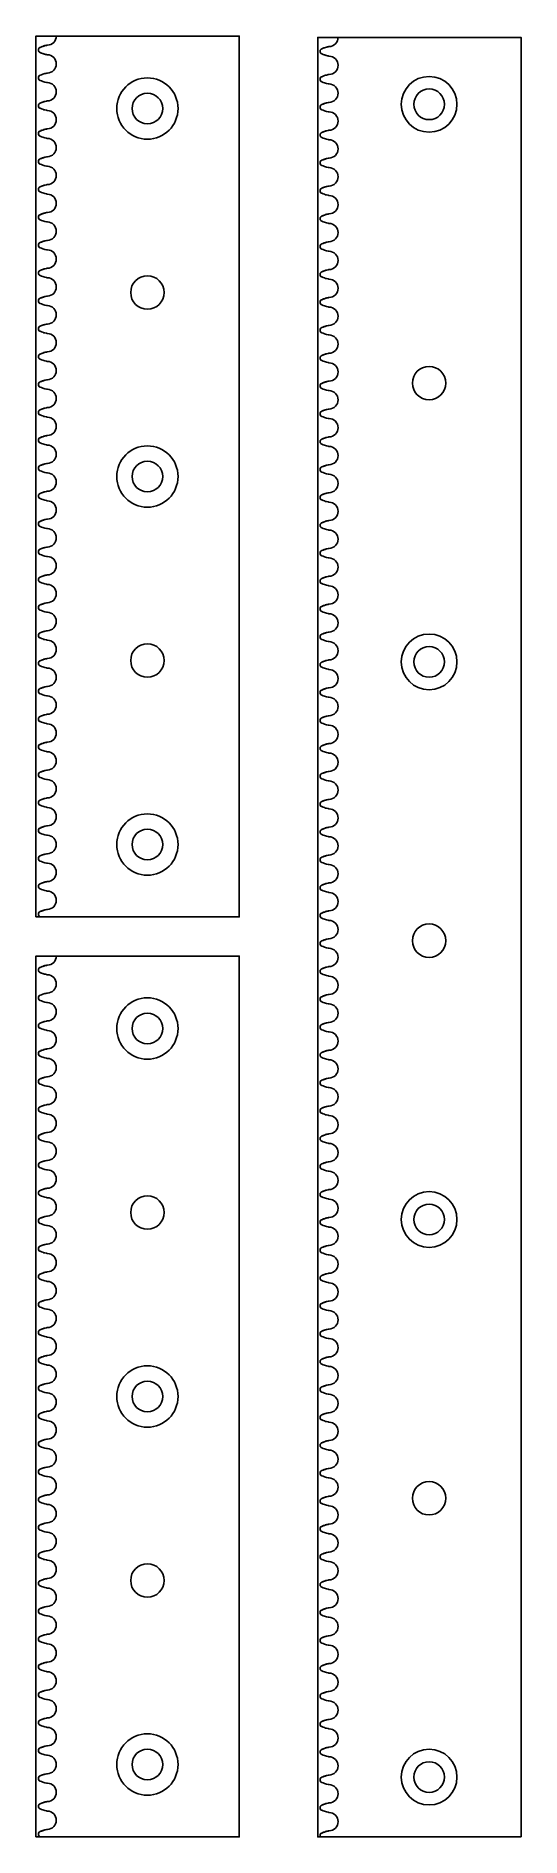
# Model space of a CAD drawing. Header units: millimetres. Extents: x -58 to 29, y -113 to 210.
import ezdxf

# ---------------------------------------------------------------- set-up
doc = ezdxf.new("R2010")
doc.units = ezdxf.units.MM
doc.layers.get('0').update_dxf_attribs({"linetype": 'CONTINUOUS'})

msp = doc.modelspace()

# ---------------------------------------------------------------- linework, layer by layer
for p, q in [((-53.93, 209.73), (-57.58, 209.73)), ((-57.58, 209.73), (-57.58, 51.73)), ((-21.08, 209.73), (-53.93, 209.73)), ((-21.08, 51.73), (-21.08, 209.73)), ((-3.35, 209.48), (-7, 209.48)), ((-7, 209.48), (-7, -113.27)), ((29.5, 209.48), (-3.35, 209.48)), ((29.5, -113.27), (29.5, 209.48)), ((-57.58, 51.73), (-56.76, 51.73)), ((-56.76, 51.73), (-21.08, 51.73)), ((-53.93, 44.73), (-57.58, 44.73)), ((-57.58, 44.73), (-57.58, -113.27)), ((-21.08, 44.73), (-53.93, 44.73)), ((-21.08, -113.27), (-21.08, 44.73)), ((-57.58, -113.27), (-56.76, -113.27)), ((-56.76, -113.27), (-21.08, -113.27)), ((-7, -113.27), (-6.51, -113.27)), ((-6.51, -113.27), (29.5, -113.27))]:
    msp.add_line(p, q)
for points in [[(-57.58, 51.73), (-21.08, 51.73), (-21.08, 209.73), (-57.58, 209.73)], [(29.5, -113.27), (29.5, 209.48), (-7, 209.48), (-7, -113.27)], [(-57.58, -113.27), (-21.08, -113.27), (-21.08, 44.73), (-57.58, 44.73)]]:
    msp.add_lwpolyline(points, close=True)
for centre, radius in [((-37.58, 196.73), 5.5), ((13, 197.48), 5), ((-37.58, 196.73), 2.75), ((13, 197.48), 2.75), ((-37.58, 163.73), 3), ((-37.58, 163.73), 3), ((13, 147.48), 3), ((13, 147.48), 3), ((-37.58, 130.73), 5.5), ((-37.58, 130.73), 2.75), ((-37.58, 97.73), 3), ((-37.58, 97.73), 3), ((13, 97.48), 5), ((13, 97.48), 2.75), ((-37.58, 64.73), 5.5), ((-37.58, 64.73), 2.75), ((13, 47.48), 3), ((13, 47.48), 3), ((-37.58, 31.73), 5.5), ((-37.58, 31.73), 2.75), ((-37.58, -1.27), 3), ((-37.58, -1.27), 3), ((13, -2.52), 5), ((13, -2.52), 2.75), ((-37.58, -34.27), 5.5), ((-37.58, -34.27), 2.75), ((13, -52.52), 3), ((13, -52.52), 3), ((-37.58, -67.27), 3), ((-37.58, -67.27), 3), ((-37.58, -100.27), 5.5), ((-37.58, -100.27), 2.75), ((13, -102.52), 5), ((13, -102.52), 2.75)]:
    msp.add_circle(centre, radius)
for centre, start, end in [((-55.58, 209.73), 271.8011, 360), ((-55.58, 209.73), 271.8011, 360), ((-5, 209.48), 271.8011, 360), ((-5, 209.48), 271.8011, 360), ((-55.58, 204.73), -88.1989, 88.1989), ((-55.58, 204.73), -88.1989, 88.1989), ((-5, 204.48), -88.1989, 88.1989), ((-5, 204.48), -88.1989, 88.1989), ((-55.58, 199.73), -88.1989, 88.1989), ((-55.58, 199.73), -88.1989, 88.1989), ((-5, 199.48), -88.1989, 88.1989), ((-5, 199.48), -88.1989, 88.1989), ((-55.58, 194.73), -88.1989, 88.1989), ((-55.58, 194.73), -88.1989, 88.1989), ((-5, 194.48), -88.1989, 88.1989), ((-5, 194.48), -88.1989, 88.1989), ((-55.58, 189.73), -88.1989, 88.1989), ((-55.58, 189.73), -88.1989, 88.1989), ((-5, 189.48), -88.1989, 88.1989), ((-5, 189.48), -88.1989, 88.1989), ((-55.58, 184.73), -88.1989, 88.1989), ((-55.58, 184.73), -88.1989, 88.1989), ((-5, 184.48), -88.1989, 88.1989), ((-5, 184.48), -88.1989, 88.1989), ((-55.58, 179.73), -88.1989, 88.1989), ((-55.58, 179.73), -88.1989, 88.1989), ((-5, 179.48), -88.1989, 88.1989), ((-5, 179.48), -88.1989, 88.1989), ((-55.58, 174.73), -88.1989, 88.1989), ((-55.58, 174.73), -88.1989, 88.1989), ((-5, 174.48), -88.1989, 88.1989), ((-5, 174.48), -88.1989, 88.1989), ((-55.58, 169.73), -88.1989, 88.1989), ((-55.58, 169.73), -88.1989, 88.1989), ((-5, 169.48), -88.1989, 88.1989), ((-5, 169.48), -88.1989, 88.1989), ((-55.58, 164.73), -88.1989, 88.1989), ((-55.58, 164.73), -88.1989, 88.1989), ((-5, 164.48), -88.1989, 88.1989), ((-5, 164.48), -88.1989, 88.1989), ((-55.58, 159.73), -88.1989, 88.1989), ((-55.58, 159.73), -88.1989, 88.1989), ((-5, 159.48), -88.1989, 88.1989), ((-5, 159.48), -88.1989, 88.1989), ((-55.58, 154.73), -88.1989, 88.1989), ((-55.58, 154.73), -88.1989, 88.1989), ((-5, 154.48), -88.1989, 88.1989), ((-5, 154.48), -88.1989, 88.1989), ((-55.58, 149.73), -88.1989, 88.1989), ((-55.58, 149.73), -88.1989, 88.1989), ((-5, 149.48), -88.1989, 88.1989), ((-5, 149.48), -88.1989, 88.1989), ((-55.58, 144.73), -88.1989, 88.1989), ((-55.58, 144.73), -88.1989, 88.1989), ((-5, 144.48), -88.1989, 88.1989), ((-5, 144.48), -88.1989, 88.1989), ((-55.58, 139.73), -88.1989, 88.1989), ((-55.58, 139.73), -88.1989, 88.1989), ((-5, 139.48), -88.1989, 88.1989), ((-5, 139.48), -88.1989, 88.1989), ((-55.58, 134.73), -88.1989, 88.1989), ((-55.58, 134.73), -88.1989, 88.1989), ((-5, 134.48), -88.1989, 88.1989), ((-5, 134.48), -88.1989, 88.1989), ((-55.58, 129.73), -88.1989, 88.1989), ((-55.58, 129.73), -88.1989, 88.1989), ((-5, 129.48), -88.1989, 88.1989), ((-5, 129.48), -88.1989, 88.1989), ((-55.58, 124.73), -88.1989, 88.1989), ((-55.58, 124.73), -88.1989, 88.1989), ((-5, 124.48), -88.1989, 88.1989), ((-5, 124.48), -88.1989, 88.1989), ((-55.58, 119.73), -88.1989, 88.1989), ((-55.58, 119.73), -88.1989, 88.1989), ((-5, 119.48), -88.1989, 88.1989), ((-5, 119.48), -88.1989, 88.1989), ((-55.58, 114.73), -88.1989, 88.1989), ((-55.58, 114.73), -88.1989, 88.1989), ((-5, 114.48), -88.1989, 88.1989), ((-5, 114.48), -88.1989, 88.1989), ((-55.58, 109.73), -88.1989, 88.1989), ((-55.58, 109.73), -88.1989, 88.1989), ((-5, 109.48), -88.1989, 88.1989), ((-5, 109.48), -88.1989, 88.1989), ((-55.58, 104.73), -88.1989, 88.1989), ((-55.58, 104.73), -88.1989, 88.1989), ((-5, 104.48), -88.1989, 88.1989), ((-5, 104.48), -88.1989, 88.1989), ((-55.58, 99.73), -88.1989, 88.1989), ((-55.58, 99.73), -88.1989, 88.1989), ((-5, 99.48), -88.1989, 88.1989), ((-5, 99.48), -88.1989, 88.1989), ((-55.58, 94.73), -88.1989, 88.1989), ((-55.58, 94.73), -88.1989, 88.1989), ((-5, 94.48), -88.1989, 88.1989), ((-5, 94.48), -88.1989, 88.1989), ((-55.58, 89.73), -88.1989, 88.1989), ((-55.58, 89.73), -88.1989, 88.1989), ((-5, 89.48), -88.1989, 88.1989), ((-5, 89.48), -88.1989, 88.1989), ((-55.58, 84.73), -88.1989, 88.1989), ((-55.58, 84.73), -88.1989, 88.1989), ((-5, 84.48), -88.1989, 88.1989), ((-5, 84.48), -88.1989, 88.1989), ((-55.58, 79.73), -88.1989, 88.1989), ((-55.58, 79.73), -88.1989, 88.1989), ((-5, 79.48), -88.1989, 88.1989), ((-5, 79.48), -88.1989, 88.1989), ((-55.58, 74.73), -88.1989, 88.1989), ((-55.58, 74.73), -88.1989, 88.1989), ((-5, 74.48), -88.1989, 88.1989), ((-5, 74.48), -88.1989, 88.1989), ((-55.58, 69.73), -88.1989, 88.1989), ((-55.58, 69.73), -88.1989, 88.1989), ((-5, 69.48), -88.1989, 88.1989), ((-5, 69.48), -88.1989, 88.1989), ((-55.58, 64.73), -88.1989, 88.1989), ((-55.58, 64.73), -88.1989, 88.1989), ((-5, 64.48), -88.1989, 88.1989), ((-5, 64.48), -88.1989, 88.1989), ((-55.58, 59.73), -88.1989, 88.1989), ((-55.58, 59.73), -88.1989, 88.1989), ((-5, 59.48), -88.1989, 88.1989), ((-5, 59.48), -88.1989, 88.1989), ((-55.58, 54.73), -88.1989, 88.1989), ((-55.58, 54.73), -88.1989, 88.1989), ((-5, 54.48), -88.1989, 88.1989), ((-5, 54.48), -88.1989, 88.1989), ((-5, 49.48), -88.1989, 88.1989), ((-5, 49.48), -88.1989, 88.1989), ((-5, 44.48), -88.1989, 88.1989), ((-5, 44.48), -88.1989, 88.1989), ((-55.58, 44.73), -88.1989, 0), ((-55.58, 44.73), -88.1989, 0), ((-55.58, 39.73), -88.1989, 88.1989), ((-55.58, 39.73), -88.1989, 88.1989), ((-5, 39.48), -88.1989, 88.1989), ((-5, 39.48), -88.1989, 88.1989), ((-55.58, 34.73), -88.1989, 88.1989), ((-55.58, 34.73), -88.1989, 88.1989), ((-5, 34.48), -88.1989, 88.1989), ((-5, 34.48), -88.1989, 88.1989), ((-55.58, 29.73), -88.1989, 88.1989), ((-55.58, 29.73), -88.1989, 88.1989), ((-5, 29.48), -88.1989, 88.1989), ((-5, 29.48), -88.1989, 88.1989), ((-55.58, 24.73), -88.1989, 88.1989), ((-55.58, 24.73), -88.1989, 88.1989), ((-5, 24.48), -88.1989, 88.1989), ((-5, 24.48), -88.1989, 88.1989), ((-55.58, 19.73), -88.1989, 88.1989), ((-55.58, 19.73), -88.1989, 88.1989), ((-5, 19.48), -88.1989, 88.1989), ((-5, 19.48), -88.1989, 88.1989), ((-55.58, 14.73), -88.1989, 88.1989), ((-55.58, 14.73), -88.1989, 88.1989), ((-5, 14.48), -88.1989, 88.1989), ((-5, 14.48), -88.1989, 88.1989), ((-55.58, 9.73), -88.1989, 88.1989), ((-55.58, 9.73), -88.1989, 88.1989), ((-5, 9.48), -88.1989, 88.1989), ((-5, 9.48), -88.1989, 88.1989), ((-55.58, 4.73), -88.1989, 88.1989), ((-55.58, 4.73), -88.1989, 88.1989), ((-5, 4.48), -88.1989, 88.1989), ((-5, 4.48), -88.1989, 88.1989), ((-55.58, -0.27), -88.1989, 88.1989), ((-55.58, -0.27), -88.1989, 88.1989), ((-5, -0.52), -88.1989, 88.1989), ((-5, -0.52), -88.1989, 88.1989), ((-55.58, -5.27), -88.1989, 88.1989), ((-55.58, -5.27), -88.1989, 88.1989), ((-5, -5.52), -88.1989, 88.1989), ((-5, -5.52), -88.1989, 88.1989), ((-55.58, -10.27), -88.1989, 88.1989), ((-55.58, -10.27), -88.1989, 88.1989), ((-5, -10.52), -88.1989, 88.1989), ((-5, -10.52), -88.1989, 88.1989), ((-55.58, -15.27), -88.1989, 88.1989), ((-55.58, -15.27), -88.1989, 88.1989), ((-5, -15.52), -88.1989, 88.1989), ((-5, -15.52), -88.1989, 88.1989), ((-55.58, -20.27), -88.1989, 88.1989), ((-55.58, -20.27), -88.1989, 88.1989), ((-5, -20.52), -88.1989, 88.1989), ((-5, -20.52), -88.1989, 88.1989), ((-55.58, -25.27), -88.1989, 88.1989), ((-55.58, -25.27), -88.1989, 88.1989), ((-5, -25.52), -88.1989, 88.1989), ((-5, -25.52), -88.1989, 88.1989), ((-55.58, -30.27), -88.1989, 88.1989), ((-55.58, -30.27), -88.1989, 88.1989), ((-5, -30.52), -88.1989, 88.1989), ((-5, -30.52), -88.1989, 88.1989), ((-55.58, -35.27), -88.1989, 88.1989), ((-55.58, -35.27), -88.1989, 88.1989), ((-5, -35.52), -88.1989, 88.1989), ((-5, -35.52), -88.1989, 88.1989), ((-55.58, -40.27), -88.1989, 88.1989), ((-55.58, -40.27), -88.1989, 88.1989), ((-5, -40.52), -88.1989, 88.1989), ((-5, -40.52), -88.1989, 88.1989), ((-55.58, -45.27), -88.1989, 88.1989), ((-55.58, -45.27), -88.1989, 88.1989), ((-5, -45.52), -88.1989, 88.1989), ((-5, -45.52), -88.1989, 88.1989), ((-55.58, -50.27), -88.1989, 88.1989), ((-55.58, -50.27), -88.1989, 88.1989), ((-5, -50.52), -88.1989, 88.1989), ((-5, -50.52), -88.1989, 88.1989), ((-55.58, -55.27), -88.1989, 88.1989), ((-55.58, -55.27), -88.1989, 88.1989), ((-5, -55.52), -88.1989, 88.1989), ((-5, -55.52), -88.1989, 88.1989), ((-55.58, -60.27), -88.1989, 88.1989), ((-55.58, -60.27), -88.1989, 88.1989), ((-5, -60.52), -88.1989, 88.1989), ((-5, -60.52), -88.1989, 88.1989), ((-55.58, -65.27), -88.1989, 88.1989), ((-55.58, -65.27), -88.1989, 88.1989), ((-5, -65.52), -88.1989, 88.1989), ((-5, -65.52), -88.1989, 88.1989), ((-55.58, -70.27), -88.1989, 88.1989), ((-55.58, -70.27), -88.1989, 88.1989), ((-5, -70.52), -88.1989, 88.1989), ((-5, -70.52), -88.1989, 88.1989), ((-55.58, -75.27), -88.1989, 88.1989), ((-55.58, -75.27), -88.1989, 88.1989), ((-5, -75.52), -88.1989, 88.1989), ((-5, -75.52), -88.1989, 88.1989), ((-55.58, -80.27), -88.1989, 88.1989), ((-55.58, -80.27), -88.1989, 88.1989), ((-5, -80.52), -88.1989, 88.1989), ((-5, -80.52), -88.1989, 88.1989), ((-55.58, -85.27), -88.1989, 88.1989), ((-55.58, -85.27), -88.1989, 88.1989), ((-5, -85.52), -88.1989, 88.1989), ((-5, -85.52), -88.1989, 88.1989), ((-55.58, -90.27), -88.1989, 88.1989), ((-55.58, -90.27), -88.1989, 88.1989), ((-5, -90.52), -88.1989, 88.1989), ((-5, -90.52), -88.1989, 88.1989), ((-55.58, -95.27), -88.1989, 88.1989), ((-55.58, -95.27), -88.1989, 88.1989), ((-5, -95.52), -88.1989, 88.1989), ((-5, -95.52), -88.1989, 88.1989), ((-55.58, -100.27), -88.1989, 88.1989), ((-55.58, -100.27), -88.1989, 88.1989), ((-5, -100.52), -88.1989, 88.1989), ((-5, -100.52), -88.1989, 88.1989), ((-55.58, -105.27), -88.1989, 88.1989), ((-55.58, -105.27), -88.1989, 88.1989), ((-5, -105.52), -88.1989, 88.1989), ((-5, -105.52), -88.1989, 88.1989), ((-55.58, -110.27), -88.1989, 88.1989), ((-55.58, -110.27), -88.1989, 88.1989), ((-5, -110.52), -88.1989, 88.1989), ((-5, -110.52), -88.1989, 88.1989)]:
    msp.add_arc(centre, 1.65, start, end)
for points, knots in [([(-56.85, 207.69), (-56.91, 207.67), (-56.97, 207.63), (-57.06, 207.54), (-57.1, 207.48), (-57.15, 207.36), (-57.16, 207.3), (-57.16, 207.17), (-57.15, 207.11), (-57.1, 206.98), (-57.06, 206.93), (-57, 206.86), (-56.97, 206.84), (-56.91, 206.8), (-56.88, 206.78), (-56.85, 206.77)], [0, 0, 0, 0, 0.0195322, 0.0195322, 0.0390644, 0.0390644, 0.0585967, 0.0585967, 0.0781289, 0.0781289, 0.0976611, 0.0976611, 0.1077532, 0.1077532, 0.1178452, 0.1178452, 0.1178452, 0.1178452]), ([(-56.85, 206.77), (-56.91, 206.8), (-56.97, 206.83), (-57.06, 206.92), (-57.1, 206.98), (-57.15, 207.1), (-57.16, 207.16), (-57.16, 207.29), (-57.15, 207.36), (-57.1, 207.48), (-57.06, 207.53), (-57, 207.6), (-56.97, 207.63), (-56.91, 207.66), (-56.88, 207.68), (-56.85, 207.69)], [0, 0, 0, 0, 0.0195322, 0.0195322, 0.0390644, 0.0390644, 0.0585967, 0.0585967, 0.0781289, 0.0781289, 0.0976611, 0.0976611, 0.1077532, 0.1077532, 0.1178452, 0.1178452, 0.1178452, 0.1178452]), ([(-55.56, 208.08), (-55.58, 208.08), (-55.7, 208.06), (-55.95, 208.01), (-56.31, 207.92), (-56.85, 207.69)], [0, 0, 0, 0, 0.00600629, 0.00600629, 0.01122451, 0.01122451, 0.01122451, 0.01122451]), ([(-55.56, 208.08), (-55.58, 208.08), (-55.81, 208.04), (-55.99, 207.99), (-56.21, 207.94), (-56.51, 207.83), (-56.85, 207.69)], [0.1653912, 0.1653912, 0.1653912, 0.1653912, 0.3065484, 0.3065484, 0.3065484, 0.4815386, 0.4815386, 0.4815386, 0.4815386]), ([(-56.85, 206.77), (-56.71, 206.71), (-56.56, 206.65), (-56.12, 206.5), (-55.95, 206.46), (-55.74, 206.41), (-55.58, 206.39), (-55.56, 206.38)], [0.0941352, 0.0941352, 0.0941352, 0.0941352, 0.1318768, 0.1318768, 0.2006843, 0.2006843, 0.378641, 0.378641, 0.378641, 0.378641]), ([(-55.56, 206.38), (-55.58, 206.39), (-55.81, 206.42), (-55.99, 206.47), (-56.21, 206.53), (-56.51, 206.63), (-56.85, 206.77)], [0.1653912, 0.1653912, 0.1653912, 0.1653912, 0.3065484, 0.3065484, 0.3065484, 0.4815386, 0.4815386, 0.4815386, 0.4815386]), ([(-55.53, 208.08), (-55.53, 208.08), (-55.54, 208.08), (-55.55, 208.08), (-55.55, 208.08), (-55.56, 208.08)], [0, 0, 0, 0, 0.001351846, 0.001351846, 0.00225018, 0.00225018, 0.00225018, 0.00225018]), ([(-6.27, 207.44), (-6.33, 207.42), (-6.39, 207.38), (-6.48, 207.29), (-6.52, 207.23), (-6.57, 207.11), (-6.58, 207.05), (-6.58, 206.92), (-6.57, 206.86), (-6.52, 206.73), (-6.49, 206.68), (-6.42, 206.61), (-6.39, 206.59), (-6.33, 206.55), (-6.31, 206.53), (-6.27, 206.52)], [0, 0, 0, 0, 0.0195322, 0.0195322, 0.0390644, 0.0390644, 0.0585967, 0.0585967, 0.0781289, 0.0781289, 0.0976611, 0.0976611, 0.1077532, 0.1077532, 0.1178452, 0.1178452, 0.1178452, 0.1178452]), ([(-6.27, 206.52), (-6.33, 206.55), (-6.39, 206.58), (-6.48, 206.67), (-6.52, 206.73), (-6.57, 206.85), (-6.58, 206.91), (-6.58, 207.04), (-6.57, 207.11), (-6.52, 207.23), (-6.49, 207.28), (-6.42, 207.35), (-6.39, 207.38), (-6.33, 207.41), (-6.31, 207.43), (-6.27, 207.44)], [0, 0, 0, 0, 0.0195322, 0.0195322, 0.0390644, 0.0390644, 0.0585967, 0.0585967, 0.0781289, 0.0781289, 0.0976611, 0.0976611, 0.1077532, 0.1077532, 0.1178452, 0.1178452, 0.1178452, 0.1178452]), ([(-4.98, 207.83), (-5, 207.83), (-5.12, 207.81), (-5.37, 207.76), (-5.73, 207.67), (-6.27, 207.44)], [0, 0, 0, 0, 0.00600629, 0.00600629, 0.01122451, 0.01122451, 0.01122451, 0.01122451]), ([(-4.98, 207.83), (-5, 207.83), (-5.23, 207.79), (-5.41, 207.74), (-5.63, 207.69), (-5.94, 207.58), (-6.27, 207.44)], [0.1653912, 0.1653912, 0.1653912, 0.1653912, 0.3065484, 0.3065484, 0.3065484, 0.4815386, 0.4815386, 0.4815386, 0.4815386]), ([(-4.95, 207.83), (-4.96, 207.83), (-4.96, 207.83), (-4.97, 207.83), (-4.97, 207.83), (-4.98, 207.83)], [0, 0, 0, 0, 0.001351846, 0.001351846, 0.00225018, 0.00225018, 0.00225018, 0.00225018]), ([(-55.56, 206.38), (-55.55, 206.38), (-55.55, 206.38), (-55.54, 206.38), (-55.53, 206.38), (-55.53, 206.38)], [0, 0, 0, 0, 0.000939852, 0.000939852, 0.002354176, 0.002354176, 0.002354176, 0.002354176]), ([(-6.27, 206.52), (-6.13, 206.46), (-5.98, 206.4), (-5.55, 206.25), (-5.37, 206.21), (-5.16, 206.16), (-5, 206.14), (-4.98, 206.13)], [0.0941352, 0.0941352, 0.0941352, 0.0941352, 0.1318768, 0.1318768, 0.2006843, 0.2006843, 0.378641, 0.378641, 0.378641, 0.378641]), ([(-4.98, 206.13), (-5, 206.14), (-5.23, 206.17), (-5.41, 206.22), (-5.63, 206.28), (-5.94, 206.38), (-6.27, 206.52)], [0.1653912, 0.1653912, 0.1653912, 0.1653912, 0.3065484, 0.3065484, 0.3065484, 0.4815386, 0.4815386, 0.4815386, 0.4815386]), ([(-4.98, 206.13), (-4.97, 206.13), (-4.97, 206.13), (-4.96, 206.13), (-4.96, 206.13), (-4.95, 206.13)], [0, 0, 0, 0, 0.000939852, 0.000939852, 0.002354176, 0.002354176, 0.002354176, 0.002354176]), ([(-56.85, 201.77), (-56.91, 201.8), (-56.97, 201.83), (-57.06, 201.92), (-57.1, 201.98), (-57.15, 202.1), (-57.16, 202.16), (-57.16, 202.29), (-57.15, 202.36), (-57.1, 202.48), (-57.06, 202.53), (-57, 202.6), (-56.97, 202.63), (-56.91, 202.66), (-56.88, 202.68), (-56.85, 202.69)], [0, 0, 0, 0, 0.0195322, 0.0195322, 0.0390644, 0.0390644, 0.0585967, 0.0585967, 0.0781289, 0.0781289, 0.0976611, 0.0976611, 0.1077532, 0.1077532, 0.1178452, 0.1178452, 0.1178452, 0.1178452]), ([(-55.56, 203.08), (-55.58, 203.08), (-55.7, 203.06), (-56.18, 202.96), (-56.52, 202.84), (-56.85, 202.69)], [0, 0, 0, 0, 0.00600629, 0.00600629, 0.02142608, 0.02142608, 0.02142608, 0.02142608]), ([(-55.56, 203.08), (-55.58, 203.08), (-55.81, 203.04), (-55.99, 202.99), (-56.21, 202.94), (-56.51, 202.83), (-56.85, 202.69)], [0.1653912, 0.1653912, 0.1653912, 0.1653912, 0.3065484, 0.3065484, 0.3065484, 0.4815386, 0.4815386, 0.4815386, 0.4815386]), ([(-55.56, 201.38), (-55.58, 201.39), (-55.81, 201.42), (-55.99, 201.47), (-56.21, 201.53), (-56.51, 201.63), (-56.85, 201.77)], [0.1653912, 0.1653912, 0.1653912, 0.1653912, 0.3065484, 0.3065484, 0.3065484, 0.4815386, 0.4815386, 0.4815386, 0.4815386]), ([(-55.56, 201.38), (-55.58, 201.39), (-55.81, 201.42), (-55.99, 201.47), (-56.21, 201.53), (-56.51, 201.63), (-56.85, 201.77)], [0.1653912, 0.1653912, 0.1653912, 0.1653912, 0.3065484, 0.3065484, 0.3065484, 0.4815386, 0.4815386, 0.4815386, 0.4815386]), ([(-55.53, 203.08), (-55.53, 203.08), (-55.54, 203.08), (-55.55, 203.08), (-55.55, 203.08), (-55.56, 203.08)], [0, 0, 0, 0, 0.001351846, 0.001351846, 0.00225018, 0.00225018, 0.00225018, 0.00225018]), ([(-6.27, 201.52), (-6.33, 201.55), (-6.39, 201.58), (-6.48, 201.67), (-6.52, 201.73), (-6.57, 201.85), (-6.58, 201.91), (-6.58, 202.04), (-6.57, 202.11), (-6.52, 202.23), (-6.49, 202.28), (-6.42, 202.35), (-6.39, 202.38), (-6.33, 202.41), (-6.31, 202.43), (-6.27, 202.44)], [0, 0, 0, 0, 0.0195322, 0.0195322, 0.0390644, 0.0390644, 0.0585967, 0.0585967, 0.0781289, 0.0781289, 0.0976611, 0.0976611, 0.1077532, 0.1077532, 0.1178452, 0.1178452, 0.1178452, 0.1178452]), ([(-4.98, 202.83), (-5, 202.83), (-5.12, 202.81), (-5.6, 202.71), (-5.94, 202.59), (-6.27, 202.44)], [0, 0, 0, 0, 0.00600629, 0.00600629, 0.02142608, 0.02142608, 0.02142608, 0.02142608]), ([(-4.98, 202.83), (-5, 202.83), (-5.23, 202.79), (-5.41, 202.74), (-5.63, 202.69), (-5.94, 202.58), (-6.27, 202.44)], [0.1653912, 0.1653912, 0.1653912, 0.1653912, 0.3065484, 0.3065484, 0.3065484, 0.4815386, 0.4815386, 0.4815386, 0.4815386]), ([(-4.98, 201.13), (-5, 201.14), (-5.23, 201.17), (-5.41, 201.22), (-5.63, 201.28), (-5.94, 201.38), (-6.27, 201.52)], [0.1653912, 0.1653912, 0.1653912, 0.1653912, 0.3065484, 0.3065484, 0.3065484, 0.4815386, 0.4815386, 0.4815386, 0.4815386]), ([(-4.98, 201.13), (-5, 201.14), (-5.23, 201.17), (-5.41, 201.22), (-5.63, 201.28), (-5.94, 201.38), (-6.27, 201.52)], [0.1653912, 0.1653912, 0.1653912, 0.1653912, 0.3065484, 0.3065484, 0.3065484, 0.4815386, 0.4815386, 0.4815386, 0.4815386]), ([(-4.95, 202.83), (-4.96, 202.83), (-4.96, 202.83), (-4.97, 202.83), (-4.97, 202.83), (-4.98, 202.83)], [0, 0, 0, 0, 0.001351846, 0.001351846, 0.00225018, 0.00225018, 0.00225018, 0.00225018]), ([(-56.85, 196.77), (-56.91, 196.8), (-56.97, 196.83), (-57.06, 196.92), (-57.1, 196.98), (-57.15, 197.1), (-57.16, 197.16), (-57.16, 197.29), (-57.15, 197.36), (-57.1, 197.48), (-57.06, 197.53), (-57, 197.6), (-56.97, 197.63), (-56.91, 197.66), (-56.88, 197.68), (-56.85, 197.69)], [0, 0, 0, 0, 0.0195322, 0.0195322, 0.0390644, 0.0390644, 0.0585967, 0.0585967, 0.0781289, 0.0781289, 0.0976611, 0.0976611, 0.1077532, 0.1077532, 0.1178452, 0.1178452, 0.1178452, 0.1178452]), ([(-56.85, 197.69), (-56.75, 197.74), (-56.64, 197.78), (-56.39, 197.87), (-56.15, 197.95), (-55.77, 198.05), (-55.58, 198.08), (-55.56, 198.08)], [0.1385311, 0.1385311, 0.1385311, 0.1385311, 0.1730958, 0.1730958, 0.2179924, 0.2179924, 0.2531051, 0.2531051, 0.2531051, 0.2531051]), ([(-55.56, 198.08), (-55.58, 198.08), (-55.81, 198.04), (-55.99, 197.99), (-56.21, 197.94), (-56.51, 197.83), (-56.85, 197.69)], [0.1653912, 0.1653912, 0.1653912, 0.1653912, 0.3065484, 0.3065484, 0.3065484, 0.4815386, 0.4815386, 0.4815386, 0.4815386]), ([(-6.27, 196.52), (-6.33, 196.55), (-6.39, 196.58), (-6.48, 196.67), (-6.52, 196.73), (-6.57, 196.85), (-6.58, 196.91), (-6.58, 197.04), (-6.57, 197.11), (-6.52, 197.23), (-6.49, 197.28), (-6.42, 197.35), (-6.39, 197.38), (-6.33, 197.41), (-6.31, 197.43), (-6.27, 197.44)], [0, 0, 0, 0, 0.0195322, 0.0195322, 0.0390644, 0.0390644, 0.0585967, 0.0585967, 0.0781289, 0.0781289, 0.0976611, 0.0976611, 0.1077532, 0.1077532, 0.1178452, 0.1178452, 0.1178452, 0.1178452]), ([(-6.27, 197.44), (-6.17, 197.49), (-6.06, 197.53), (-5.81, 197.62), (-5.57, 197.7), (-5.19, 197.8), (-5, 197.83), (-4.98, 197.83)], [0.1385311, 0.1385311, 0.1385311, 0.1385311, 0.1730958, 0.1730958, 0.2179924, 0.2179924, 0.2531051, 0.2531051, 0.2531051, 0.2531051]), ([(-4.98, 197.83), (-5, 197.83), (-5.23, 197.79), (-5.41, 197.74), (-5.63, 197.69), (-5.94, 197.58), (-6.27, 197.44)], [0.1653912, 0.1653912, 0.1653912, 0.1653912, 0.3065484, 0.3065484, 0.3065484, 0.4815386, 0.4815386, 0.4815386, 0.4815386]), ([(-55.56, 196.38), (-55.58, 196.39), (-55.81, 196.42), (-55.99, 196.47), (-56.21, 196.53), (-56.51, 196.63), (-56.85, 196.77)], [0.1653912, 0.1653912, 0.1653912, 0.1653912, 0.3065484, 0.3065484, 0.3065484, 0.4815386, 0.4815386, 0.4815386, 0.4815386]), ([(-55.56, 196.38), (-55.58, 196.39), (-55.81, 196.42), (-55.99, 196.47), (-56.21, 196.53), (-56.51, 196.63), (-56.85, 196.77)], [0.1653912, 0.1653912, 0.1653912, 0.1653912, 0.3065484, 0.3065484, 0.3065484, 0.4815386, 0.4815386, 0.4815386, 0.4815386]), ([(-4.98, 196.13), (-5, 196.14), (-5.23, 196.17), (-5.41, 196.22), (-5.63, 196.28), (-5.94, 196.38), (-6.27, 196.52)], [0.1653912, 0.1653912, 0.1653912, 0.1653912, 0.3065484, 0.3065484, 0.3065484, 0.4815386, 0.4815386, 0.4815386, 0.4815386]), ([(-4.98, 196.13), (-5, 196.14), (-5.23, 196.17), (-5.41, 196.22), (-5.63, 196.28), (-5.94, 196.38), (-6.27, 196.52)], [0.1653912, 0.1653912, 0.1653912, 0.1653912, 0.3065484, 0.3065484, 0.3065484, 0.4815386, 0.4815386, 0.4815386, 0.4815386]), ([(-56.85, 191.77), (-56.91, 191.8), (-56.97, 191.83), (-57.06, 191.92), (-57.1, 191.98), (-57.15, 192.1), (-57.16, 192.16), (-57.16, 192.29), (-57.15, 192.36), (-57.1, 192.48), (-57.06, 192.53), (-57, 192.6), (-56.97, 192.63), (-56.91, 192.66), (-56.88, 192.68), (-56.85, 192.69)], [0, 0, 0, 0, 0.0195322, 0.0195322, 0.0390644, 0.0390644, 0.0585967, 0.0585967, 0.0781289, 0.0781289, 0.0976611, 0.0976611, 0.1077532, 0.1077532, 0.1178452, 0.1178452, 0.1178452, 0.1178452]), ([(-56.85, 192.69), (-56.74, 192.74), (-56.63, 192.78), (-56.38, 192.87), (-56.15, 192.95), (-55.77, 193.05), (-55.58, 193.08), (-55.56, 193.08)], [0.1376687, 0.1376687, 0.1376687, 0.1376687, 0.1726801, 0.1726801, 0.2171072, 0.2171072, 0.2517896, 0.2517896, 0.2517896, 0.2517896]), ([(-55.56, 193.08), (-55.58, 193.08), (-55.81, 193.04), (-55.99, 192.99), (-56.21, 192.94), (-56.51, 192.83), (-56.85, 192.69)], [0.1653912, 0.1653912, 0.1653912, 0.1653912, 0.3065484, 0.3065484, 0.3065484, 0.4815386, 0.4815386, 0.4815386, 0.4815386]), ([(-55.56, 191.38), (-55.58, 191.39), (-55.81, 191.42), (-55.99, 191.47), (-56.21, 191.53), (-56.51, 191.63), (-56.85, 191.77)], [0.1653912, 0.1653912, 0.1653912, 0.1653912, 0.3065484, 0.3065484, 0.3065484, 0.4815386, 0.4815386, 0.4815386, 0.4815386]), ([(-55.56, 191.38), (-55.58, 191.39), (-55.81, 191.42), (-55.99, 191.47), (-56.21, 191.53), (-56.51, 191.63), (-56.85, 191.77)], [0.1653912, 0.1653912, 0.1653912, 0.1653912, 0.3065484, 0.3065484, 0.3065484, 0.4815386, 0.4815386, 0.4815386, 0.4815386]), ([(-6.27, 191.52), (-6.33, 191.55), (-6.39, 191.58), (-6.48, 191.67), (-6.52, 191.73), (-6.57, 191.85), (-6.58, 191.91), (-6.58, 192.04), (-6.57, 192.11), (-6.52, 192.23), (-6.49, 192.28), (-6.42, 192.35), (-6.39, 192.38), (-6.33, 192.41), (-6.31, 192.43), (-6.27, 192.44)], [0, 0, 0, 0, 0.0195322, 0.0195322, 0.0390644, 0.0390644, 0.0585967, 0.0585967, 0.0781289, 0.0781289, 0.0976611, 0.0976611, 0.1077532, 0.1077532, 0.1178452, 0.1178452, 0.1178452, 0.1178452]), ([(-6.27, 192.44), (-6.17, 192.49), (-6.06, 192.53), (-5.8, 192.62), (-5.57, 192.7), (-5.19, 192.8), (-5, 192.83), (-4.98, 192.83)], [0.1376687, 0.1376687, 0.1376687, 0.1376687, 0.1726801, 0.1726801, 0.2171072, 0.2171072, 0.2517896, 0.2517896, 0.2517896, 0.2517896]), ([(-4.98, 192.83), (-5, 192.83), (-5.23, 192.79), (-5.41, 192.74), (-5.63, 192.69), (-5.94, 192.58), (-6.27, 192.44)], [0.1653912, 0.1653912, 0.1653912, 0.1653912, 0.3065484, 0.3065484, 0.3065484, 0.4815386, 0.4815386, 0.4815386, 0.4815386]), ([(-4.98, 191.13), (-5, 191.14), (-5.23, 191.17), (-5.41, 191.22), (-5.63, 191.28), (-5.94, 191.38), (-6.27, 191.52)], [0.1653912, 0.1653912, 0.1653912, 0.1653912, 0.3065484, 0.3065484, 0.3065484, 0.4815386, 0.4815386, 0.4815386, 0.4815386]), ([(-4.98, 191.13), (-5, 191.14), (-5.23, 191.17), (-5.41, 191.22), (-5.63, 191.28), (-5.94, 191.38), (-6.27, 191.52)], [0.1653912, 0.1653912, 0.1653912, 0.1653912, 0.3065484, 0.3065484, 0.3065484, 0.4815386, 0.4815386, 0.4815386, 0.4815386]), ([(-56.85, 186.77), (-56.91, 186.8), (-56.97, 186.83), (-57.06, 186.92), (-57.1, 186.98), (-57.15, 187.1), (-57.16, 187.16), (-57.16, 187.29), (-57.15, 187.36), (-57.1, 187.48), (-57.06, 187.53), (-57, 187.6), (-56.97, 187.63), (-56.91, 187.66), (-56.88, 187.68), (-56.85, 187.69)], [0, 0, 0, 0, 0.0195322, 0.0195322, 0.0390644, 0.0390644, 0.0585967, 0.0585967, 0.0781289, 0.0781289, 0.0976611, 0.0976611, 0.1077532, 0.1077532, 0.1178452, 0.1178452, 0.1178452, 0.1178452]), ([(-56.85, 187.69), (-56.74, 187.74), (-56.63, 187.78), (-56.38, 187.87), (-56.15, 187.95), (-55.77, 188.05), (-55.58, 188.08), (-55.56, 188.08)], [0.1376682, 0.1376682, 0.1376682, 0.1376682, 0.1726799, 0.1726799, 0.2171067, 0.2171067, 0.2517889, 0.2517889, 0.2517889, 0.2517889]), ([(-55.56, 188.08), (-55.58, 188.08), (-55.81, 188.04), (-55.99, 187.99), (-56.21, 187.94), (-56.51, 187.83), (-56.85, 187.69)], [0.1653912, 0.1653912, 0.1653912, 0.1653912, 0.3065484, 0.3065484, 0.3065484, 0.4815386, 0.4815386, 0.4815386, 0.4815386]), ([(-6.27, 186.52), (-6.33, 186.55), (-6.39, 186.58), (-6.48, 186.67), (-6.52, 186.73), (-6.57, 186.85), (-6.58, 186.91), (-6.58, 187.04), (-6.57, 187.11), (-6.52, 187.23), (-6.49, 187.28), (-6.42, 187.35), (-6.39, 187.38), (-6.33, 187.41), (-6.31, 187.43), (-6.27, 187.44)], [0, 0, 0, 0, 0.0195322, 0.0195322, 0.0390644, 0.0390644, 0.0585967, 0.0585967, 0.0781289, 0.0781289, 0.0976611, 0.0976611, 0.1077532, 0.1077532, 0.1178452, 0.1178452, 0.1178452, 0.1178452]), ([(-6.27, 187.44), (-6.17, 187.49), (-6.06, 187.53), (-5.8, 187.62), (-5.57, 187.7), (-5.19, 187.8), (-5, 187.83), (-4.98, 187.83)], [0.1376682, 0.1376682, 0.1376682, 0.1376682, 0.1726799, 0.1726799, 0.2171067, 0.2171067, 0.2517889, 0.2517889, 0.2517889, 0.2517889]), ([(-4.98, 187.83), (-5, 187.83), (-5.23, 187.79), (-5.41, 187.74), (-5.63, 187.69), (-5.94, 187.58), (-6.27, 187.44)], [0.1653912, 0.1653912, 0.1653912, 0.1653912, 0.3065484, 0.3065484, 0.3065484, 0.4815386, 0.4815386, 0.4815386, 0.4815386]), ([(-55.56, 186.38), (-55.58, 186.39), (-55.81, 186.42), (-55.99, 186.47), (-56.21, 186.53), (-56.51, 186.63), (-56.85, 186.77)], [0.1653912, 0.1653912, 0.1653912, 0.1653912, 0.3065484, 0.3065484, 0.3065484, 0.4815386, 0.4815386, 0.4815386, 0.4815386]), ([(-55.56, 186.38), (-55.58, 186.39), (-55.81, 186.42), (-55.99, 186.47), (-56.21, 186.53), (-56.51, 186.63), (-56.85, 186.77)], [0.1653912, 0.1653912, 0.1653912, 0.1653912, 0.3065484, 0.3065484, 0.3065484, 0.4815386, 0.4815386, 0.4815386, 0.4815386]), ([(-4.98, 186.13), (-5, 186.14), (-5.23, 186.17), (-5.41, 186.22), (-5.63, 186.28), (-5.94, 186.38), (-6.27, 186.52)], [0.1653912, 0.1653912, 0.1653912, 0.1653912, 0.3065484, 0.3065484, 0.3065484, 0.4815386, 0.4815386, 0.4815386, 0.4815386]), ([(-4.98, 186.13), (-5, 186.14), (-5.23, 186.17), (-5.41, 186.22), (-5.63, 186.28), (-5.94, 186.38), (-6.27, 186.52)], [0.1653912, 0.1653912, 0.1653912, 0.1653912, 0.3065484, 0.3065484, 0.3065484, 0.4815386, 0.4815386, 0.4815386, 0.4815386]), ([(-56.85, 181.77), (-56.91, 181.8), (-56.97, 181.83), (-57.06, 181.92), (-57.1, 181.98), (-57.15, 182.1), (-57.16, 182.16), (-57.16, 182.29), (-57.15, 182.36), (-57.1, 182.48), (-57.06, 182.53), (-57, 182.6), (-56.97, 182.63), (-56.91, 182.66), (-56.88, 182.68), (-56.85, 182.69)], [0, 0, 0, 0, 0.0195322, 0.0195322, 0.0390644, 0.0390644, 0.0585967, 0.0585967, 0.0781289, 0.0781289, 0.0976611, 0.0976611, 0.1077532, 0.1077532, 0.1178452, 0.1178452, 0.1178452, 0.1178452]), ([(-56.85, 182.69), (-56.74, 182.74), (-56.63, 182.78), (-56.38, 182.87), (-56.15, 182.95), (-55.77, 183.05), (-55.58, 183.08), (-55.56, 183.08)], [0.1376682, 0.1376682, 0.1376682, 0.1376682, 0.1726799, 0.1726799, 0.2171067, 0.2171067, 0.2517889, 0.2517889, 0.2517889, 0.2517889]), ([(-55.56, 183.08), (-55.58, 183.08), (-55.81, 183.04), (-55.99, 182.99), (-56.21, 182.94), (-56.51, 182.83), (-56.85, 182.69)], [0.1653912, 0.1653912, 0.1653912, 0.1653912, 0.3065484, 0.3065484, 0.3065484, 0.4815386, 0.4815386, 0.4815386, 0.4815386]), ([(-55.56, 181.38), (-55.58, 181.39), (-55.81, 181.42), (-55.99, 181.47), (-56.21, 181.53), (-56.51, 181.63), (-56.85, 181.77)], [0.1653912, 0.1653912, 0.1653912, 0.1653912, 0.3065484, 0.3065484, 0.3065484, 0.4815386, 0.4815386, 0.4815386, 0.4815386]), ([(-55.56, 181.38), (-55.58, 181.39), (-55.81, 181.42), (-55.99, 181.47), (-56.21, 181.53), (-56.51, 181.63), (-56.85, 181.77)], [0.1653912, 0.1653912, 0.1653912, 0.1653912, 0.3065484, 0.3065484, 0.3065484, 0.4815386, 0.4815386, 0.4815386, 0.4815386]), ([(-6.27, 181.52), (-6.33, 181.55), (-6.39, 181.58), (-6.48, 181.67), (-6.52, 181.73), (-6.57, 181.85), (-6.58, 181.91), (-6.58, 182.04), (-6.57, 182.11), (-6.52, 182.23), (-6.49, 182.28), (-6.42, 182.35), (-6.39, 182.38), (-6.33, 182.41), (-6.31, 182.43), (-6.27, 182.44)], [0, 0, 0, 0, 0.0195322, 0.0195322, 0.0390644, 0.0390644, 0.0585967, 0.0585967, 0.0781289, 0.0781289, 0.0976611, 0.0976611, 0.1077532, 0.1077532, 0.1178452, 0.1178452, 0.1178452, 0.1178452]), ([(-6.27, 182.44), (-6.17, 182.49), (-6.06, 182.53), (-5.8, 182.62), (-5.57, 182.7), (-5.19, 182.8), (-5, 182.83), (-4.98, 182.83)], [0.1376682, 0.1376682, 0.1376682, 0.1376682, 0.1726799, 0.1726799, 0.2171067, 0.2171067, 0.2517889, 0.2517889, 0.2517889, 0.2517889]), ([(-4.98, 182.83), (-5, 182.83), (-5.23, 182.79), (-5.41, 182.74), (-5.63, 182.69), (-5.94, 182.58), (-6.27, 182.44)], [0.1653912, 0.1653912, 0.1653912, 0.1653912, 0.3065484, 0.3065484, 0.3065484, 0.4815386, 0.4815386, 0.4815386, 0.4815386]), ([(-4.98, 181.13), (-5, 181.14), (-5.23, 181.17), (-5.41, 181.22), (-5.63, 181.28), (-5.94, 181.38), (-6.27, 181.52)], [0.1653912, 0.1653912, 0.1653912, 0.1653912, 0.3065484, 0.3065484, 0.3065484, 0.4815386, 0.4815386, 0.4815386, 0.4815386]), ([(-4.98, 181.13), (-5, 181.14), (-5.23, 181.17), (-5.41, 181.22), (-5.63, 181.28), (-5.94, 181.38), (-6.27, 181.52)], [0.1653912, 0.1653912, 0.1653912, 0.1653912, 0.3065484, 0.3065484, 0.3065484, 0.4815386, 0.4815386, 0.4815386, 0.4815386]), ([(-56.85, 176.77), (-56.91, 176.8), (-56.97, 176.83), (-57.06, 176.92), (-57.1, 176.98), (-57.15, 177.1), (-57.16, 177.16), (-57.16, 177.29), (-57.15, 177.36), (-57.1, 177.48), (-57.06, 177.53), (-57, 177.6), (-56.97, 177.63), (-56.91, 177.66), (-56.88, 177.68), (-56.85, 177.69)], [0, 0, 0, 0, 0.0195322, 0.0195322, 0.0390644, 0.0390644, 0.0585967, 0.0585967, 0.0781289, 0.0781289, 0.0976611, 0.0976611, 0.1077532, 0.1077532, 0.1178452, 0.1178452, 0.1178452, 0.1178452]), ([(-56.85, 177.69), (-56.74, 177.74), (-56.63, 177.78), (-56.38, 177.87), (-56.15, 177.95), (-55.77, 178.05), (-55.58, 178.08), (-55.56, 178.08)], [0.1376682, 0.1376682, 0.1376682, 0.1376682, 0.1726799, 0.1726799, 0.2171067, 0.2171067, 0.2517889, 0.2517889, 0.2517889, 0.2517889]), ([(-55.56, 178.08), (-55.58, 178.08), (-55.81, 178.04), (-55.99, 177.99), (-56.21, 177.94), (-56.51, 177.83), (-56.85, 177.69)], [0.1653912, 0.1653912, 0.1653912, 0.1653912, 0.3065484, 0.3065484, 0.3065484, 0.4815386, 0.4815386, 0.4815386, 0.4815386]), ([(-6.27, 177.44), (-6.17, 177.49), (-6.06, 177.53), (-5.8, 177.62), (-5.57, 177.7), (-5.19, 177.8), (-5, 177.83), (-4.98, 177.83)], [0.1376682, 0.1376682, 0.1376682, 0.1376682, 0.1726799, 0.1726799, 0.2171067, 0.2171067, 0.2517889, 0.2517889, 0.2517889, 0.2517889]), ([(-4.98, 177.83), (-5, 177.83), (-5.23, 177.79), (-5.41, 177.74), (-5.63, 177.69), (-5.94, 177.58), (-6.27, 177.44)], [0.1653912, 0.1653912, 0.1653912, 0.1653912, 0.3065484, 0.3065484, 0.3065484, 0.4815386, 0.4815386, 0.4815386, 0.4815386]), ([(-55.56, 176.38), (-55.58, 176.39), (-55.81, 176.42), (-55.99, 176.47), (-56.21, 176.53), (-56.51, 176.63), (-56.85, 176.77)], [0.1653912, 0.1653912, 0.1653912, 0.1653912, 0.3065484, 0.3065484, 0.3065484, 0.4815386, 0.4815386, 0.4815386, 0.4815386]), ([(-55.56, 176.38), (-55.58, 176.39), (-55.81, 176.42), (-55.99, 176.47), (-56.21, 176.53), (-56.51, 176.63), (-56.85, 176.77)], [0.1653912, 0.1653912, 0.1653912, 0.1653912, 0.3065484, 0.3065484, 0.3065484, 0.4815386, 0.4815386, 0.4815386, 0.4815386]), ([(-6.27, 176.52), (-6.33, 176.55), (-6.39, 176.58), (-6.48, 176.67), (-6.52, 176.73), (-6.57, 176.85), (-6.58, 176.91), (-6.58, 177.04), (-6.57, 177.11), (-6.52, 177.23), (-6.49, 177.28), (-6.42, 177.35), (-6.39, 177.38), (-6.33, 177.41), (-6.31, 177.43), (-6.27, 177.44)], [0, 0, 0, 0, 0.0195322, 0.0195322, 0.0390644, 0.0390644, 0.0585967, 0.0585967, 0.0781289, 0.0781289, 0.0976611, 0.0976611, 0.1077532, 0.1077532, 0.1178452, 0.1178452, 0.1178452, 0.1178452]), ([(-4.98, 176.13), (-5, 176.14), (-5.23, 176.17), (-5.41, 176.22), (-5.63, 176.28), (-5.94, 176.38), (-6.27, 176.52)], [0.1653912, 0.1653912, 0.1653912, 0.1653912, 0.3065484, 0.3065484, 0.3065484, 0.4815386, 0.4815386, 0.4815386, 0.4815386]), ([(-4.98, 176.13), (-5, 176.14), (-5.23, 176.17), (-5.41, 176.22), (-5.63, 176.28), (-5.94, 176.38), (-6.27, 176.52)], [0.1653912, 0.1653912, 0.1653912, 0.1653912, 0.3065484, 0.3065484, 0.3065484, 0.4815386, 0.4815386, 0.4815386, 0.4815386]), ([(-56.85, 171.77), (-56.91, 171.8), (-56.97, 171.83), (-57.06, 171.92), (-57.1, 171.98), (-57.15, 172.1), (-57.16, 172.16), (-57.16, 172.29), (-57.15, 172.36), (-57.1, 172.48), (-57.06, 172.53), (-57, 172.6), (-56.97, 172.63), (-56.91, 172.66), (-56.88, 172.68), (-56.85, 172.69)], [0, 0, 0, 0, 0.0195322, 0.0195322, 0.0390644, 0.0390644, 0.0585967, 0.0585967, 0.0781289, 0.0781289, 0.0976611, 0.0976611, 0.1077532, 0.1077532, 0.1178452, 0.1178452, 0.1178452, 0.1178452]), ([(-56.85, 172.69), (-56.74, 172.74), (-56.63, 172.78), (-56.38, 172.87), (-56.15, 172.95), (-55.77, 173.05), (-55.58, 173.08), (-55.56, 173.08)], [0.1376682, 0.1376682, 0.1376682, 0.1376682, 0.1726799, 0.1726799, 0.2171067, 0.2171067, 0.2517889, 0.2517889, 0.2517889, 0.2517889]), ([(-55.56, 173.08), (-55.58, 173.08), (-55.81, 173.04), (-55.99, 172.99), (-56.21, 172.94), (-56.51, 172.83), (-56.85, 172.69)], [0.1653912, 0.1653912, 0.1653912, 0.1653912, 0.3065484, 0.3065484, 0.3065484, 0.4815386, 0.4815386, 0.4815386, 0.4815386]), ([(-55.56, 171.38), (-55.58, 171.39), (-55.81, 171.42), (-55.99, 171.47), (-56.21, 171.53), (-56.51, 171.63), (-56.85, 171.77)], [0.1653912, 0.1653912, 0.1653912, 0.1653912, 0.3065484, 0.3065484, 0.3065484, 0.4815386, 0.4815386, 0.4815386, 0.4815386]), ([(-55.56, 171.38), (-55.58, 171.39), (-55.81, 171.42), (-55.99, 171.47), (-56.21, 171.53), (-56.51, 171.63), (-56.85, 171.77)], [0.1653912, 0.1653912, 0.1653912, 0.1653912, 0.3065484, 0.3065484, 0.3065484, 0.4815386, 0.4815386, 0.4815386, 0.4815386]), ([(-6.27, 171.52), (-6.33, 171.55), (-6.39, 171.58), (-6.48, 171.67), (-6.52, 171.73), (-6.57, 171.85), (-6.58, 171.91), (-6.58, 172.04), (-6.57, 172.11), (-6.52, 172.23), (-6.49, 172.28), (-6.42, 172.35), (-6.39, 172.38), (-6.33, 172.41), (-6.31, 172.43), (-6.27, 172.44)], [0, 0, 0, 0, 0.0195322, 0.0195322, 0.0390644, 0.0390644, 0.0585967, 0.0585967, 0.0781289, 0.0781289, 0.0976611, 0.0976611, 0.1077532, 0.1077532, 0.1178452, 0.1178452, 0.1178452, 0.1178452]), ([(-6.27, 172.44), (-6.17, 172.49), (-6.06, 172.53), (-5.8, 172.62), (-5.57, 172.7), (-5.19, 172.8), (-5, 172.83), (-4.98, 172.83)], [0.1376682, 0.1376682, 0.1376682, 0.1376682, 0.1726799, 0.1726799, 0.2171067, 0.2171067, 0.2517889, 0.2517889, 0.2517889, 0.2517889]), ([(-4.98, 172.83), (-5, 172.83), (-5.23, 172.79), (-5.41, 172.74), (-5.63, 172.69), (-5.94, 172.58), (-6.27, 172.44)], [0.1653912, 0.1653912, 0.1653912, 0.1653912, 0.3065484, 0.3065484, 0.3065484, 0.4815386, 0.4815386, 0.4815386, 0.4815386]), ([(-4.98, 171.13), (-5, 171.14), (-5.23, 171.17), (-5.41, 171.22), (-5.63, 171.28), (-5.94, 171.38), (-6.27, 171.52)], [0.1653912, 0.1653912, 0.1653912, 0.1653912, 0.3065484, 0.3065484, 0.3065484, 0.4815386, 0.4815386, 0.4815386, 0.4815386]), ([(-4.98, 171.13), (-5, 171.14), (-5.23, 171.17), (-5.41, 171.22), (-5.63, 171.28), (-5.94, 171.38), (-6.27, 171.52)], [0.1653912, 0.1653912, 0.1653912, 0.1653912, 0.3065484, 0.3065484, 0.3065484, 0.4815386, 0.4815386, 0.4815386, 0.4815386]), ([(-56.85, 167.69), (-56.74, 167.74), (-56.63, 167.78), (-56.38, 167.87), (-56.15, 167.95), (-55.77, 168.05), (-55.58, 168.08), (-55.56, 168.08)], [0.1376682, 0.1376682, 0.1376682, 0.1376682, 0.1726799, 0.1726799, 0.2171067, 0.2171067, 0.2517889, 0.2517889, 0.2517889, 0.2517889]), ([(-55.56, 168.08), (-55.58, 168.08), (-55.81, 168.04), (-55.99, 167.99), (-56.21, 167.94), (-56.51, 167.83), (-56.85, 167.69)], [0.1653912, 0.1653912, 0.1653912, 0.1653912, 0.3065484, 0.3065484, 0.3065484, 0.4815386, 0.4815386, 0.4815386, 0.4815386]), ([(-56.85, 166.77), (-56.91, 166.8), (-56.97, 166.83), (-57.06, 166.92), (-57.1, 166.98), (-57.15, 167.1), (-57.16, 167.16), (-57.16, 167.29), (-57.15, 167.36), (-57.1, 167.48), (-57.06, 167.53), (-57, 167.6), (-56.97, 167.63), (-56.91, 167.66), (-56.88, 167.68), (-56.85, 167.69)], [0, 0, 0, 0, 0.0195322, 0.0195322, 0.0390644, 0.0390644, 0.0585967, 0.0585967, 0.0781289, 0.0781289, 0.0976611, 0.0976611, 0.1077532, 0.1077532, 0.1178452, 0.1178452, 0.1178452, 0.1178452]), ([(-55.56, 166.38), (-55.58, 166.39), (-55.81, 166.42), (-55.99, 166.47), (-56.21, 166.53), (-56.51, 166.63), (-56.85, 166.77)], [0.1653912, 0.1653912, 0.1653912, 0.1653912, 0.3065484, 0.3065484, 0.3065484, 0.4815386, 0.4815386, 0.4815386, 0.4815386]), ([(-55.56, 166.38), (-55.58, 166.39), (-55.81, 166.42), (-55.99, 166.47), (-56.21, 166.53), (-56.51, 166.63), (-56.85, 166.77)], [0.1653912, 0.1653912, 0.1653912, 0.1653912, 0.3065484, 0.3065484, 0.3065484, 0.4815386, 0.4815386, 0.4815386, 0.4815386]), ([(-6.27, 166.52), (-6.33, 166.55), (-6.39, 166.58), (-6.48, 166.67), (-6.52, 166.73), (-6.57, 166.85), (-6.58, 166.91), (-6.58, 167.04), (-6.57, 167.11), (-6.52, 167.23), (-6.49, 167.28), (-6.42, 167.35), (-6.39, 167.38), (-6.33, 167.41), (-6.31, 167.43), (-6.27, 167.44)], [0, 0, 0, 0, 0.0195322, 0.0195322, 0.0390644, 0.0390644, 0.0585967, 0.0585967, 0.0781289, 0.0781289, 0.0976611, 0.0976611, 0.1077532, 0.1077532, 0.1178452, 0.1178452, 0.1178452, 0.1178452]), ([(-6.27, 167.44), (-6.17, 167.49), (-6.06, 167.53), (-5.8, 167.62), (-5.57, 167.7), (-5.19, 167.8), (-5, 167.83), (-4.98, 167.83)], [0.1376682, 0.1376682, 0.1376682, 0.1376682, 0.1726799, 0.1726799, 0.2171067, 0.2171067, 0.2517889, 0.2517889, 0.2517889, 0.2517889]), ([(-4.98, 167.83), (-5, 167.83), (-5.23, 167.79), (-5.41, 167.74), (-5.63, 167.69), (-5.94, 167.58), (-6.27, 167.44)], [0.1653912, 0.1653912, 0.1653912, 0.1653912, 0.3065484, 0.3065484, 0.3065484, 0.4815386, 0.4815386, 0.4815386, 0.4815386]), ([(-4.98, 166.13), (-5, 166.14), (-5.23, 166.17), (-5.41, 166.22), (-5.63, 166.28), (-5.94, 166.38), (-6.27, 166.52)], [0.1653912, 0.1653912, 0.1653912, 0.1653912, 0.3065484, 0.3065484, 0.3065484, 0.4815386, 0.4815386, 0.4815386, 0.4815386]), ([(-4.98, 166.13), (-5, 166.14), (-5.23, 166.17), (-5.41, 166.22), (-5.63, 166.28), (-5.94, 166.38), (-6.27, 166.52)], [0.1653912, 0.1653912, 0.1653912, 0.1653912, 0.3065484, 0.3065484, 0.3065484, 0.4815386, 0.4815386, 0.4815386, 0.4815386]), ([(-56.85, 161.77), (-56.91, 161.8), (-56.97, 161.83), (-57.06, 161.92), (-57.1, 161.98), (-57.15, 162.1), (-57.16, 162.16), (-57.16, 162.29), (-57.15, 162.36), (-57.1, 162.48), (-57.06, 162.53), (-57, 162.6), (-56.97, 162.63), (-56.91, 162.66), (-56.88, 162.68), (-56.85, 162.69)], [0, 0, 0, 0, 0.0195322, 0.0195322, 0.0390644, 0.0390644, 0.0585967, 0.0585967, 0.0781289, 0.0781289, 0.0976611, 0.0976611, 0.1077532, 0.1077532, 0.1178452, 0.1178452, 0.1178452, 0.1178452]), ([(-56.85, 162.69), (-56.74, 162.74), (-56.63, 162.78), (-56.38, 162.87), (-56.15, 162.95), (-55.77, 163.05), (-55.58, 163.08), (-55.56, 163.08)], [0.1376682, 0.1376682, 0.1376682, 0.1376682, 0.1726799, 0.1726799, 0.2171067, 0.2171067, 0.2517889, 0.2517889, 0.2517889, 0.2517889]), ([(-55.56, 163.08), (-55.58, 163.08), (-55.81, 163.04), (-55.99, 162.99), (-56.21, 162.94), (-56.51, 162.83), (-56.85, 162.69)], [0.1653912, 0.1653912, 0.1653912, 0.1653912, 0.3065484, 0.3065484, 0.3065484, 0.4815386, 0.4815386, 0.4815386, 0.4815386]), ([(-55.56, 161.38), (-55.58, 161.39), (-55.81, 161.42), (-55.99, 161.47), (-56.21, 161.53), (-56.51, 161.63), (-56.85, 161.77)], [0.1653912, 0.1653912, 0.1653912, 0.1653912, 0.3065484, 0.3065484, 0.3065484, 0.4815386, 0.4815386, 0.4815386, 0.4815386]), ([(-55.56, 161.38), (-55.58, 161.39), (-55.81, 161.42), (-55.99, 161.47), (-56.21, 161.53), (-56.51, 161.63), (-56.85, 161.77)], [0.1653912, 0.1653912, 0.1653912, 0.1653912, 0.3065484, 0.3065484, 0.3065484, 0.4815386, 0.4815386, 0.4815386, 0.4815386]), ([(-6.27, 161.52), (-6.33, 161.55), (-6.39, 161.58), (-6.48, 161.67), (-6.52, 161.73), (-6.57, 161.85), (-6.58, 161.91), (-6.58, 162.04), (-6.57, 162.11), (-6.52, 162.23), (-6.49, 162.28), (-6.42, 162.35), (-6.39, 162.38), (-6.33, 162.41), (-6.31, 162.43), (-6.27, 162.44)], [0, 0, 0, 0, 0.0195322, 0.0195322, 0.0390644, 0.0390644, 0.0585967, 0.0585967, 0.0781289, 0.0781289, 0.0976611, 0.0976611, 0.1077532, 0.1077532, 0.1178452, 0.1178452, 0.1178452, 0.1178452]), ([(-6.27, 162.44), (-6.17, 162.49), (-6.06, 162.53), (-5.8, 162.62), (-5.57, 162.7), (-5.19, 162.8), (-5, 162.83), (-4.98, 162.83)], [0.1376682, 0.1376682, 0.1376682, 0.1376682, 0.1726799, 0.1726799, 0.2171067, 0.2171067, 0.2517889, 0.2517889, 0.2517889, 0.2517889]), ([(-4.98, 162.83), (-5, 162.83), (-5.23, 162.79), (-5.41, 162.74), (-5.63, 162.69), (-5.94, 162.58), (-6.27, 162.44)], [0.1653912, 0.1653912, 0.1653912, 0.1653912, 0.3065484, 0.3065484, 0.3065484, 0.4815386, 0.4815386, 0.4815386, 0.4815386]), ([(-4.98, 161.13), (-5, 161.14), (-5.23, 161.17), (-5.41, 161.22), (-5.63, 161.28), (-5.94, 161.38), (-6.27, 161.52)], [0.1653912, 0.1653912, 0.1653912, 0.1653912, 0.3065484, 0.3065484, 0.3065484, 0.4815386, 0.4815386, 0.4815386, 0.4815386]), ([(-4.98, 161.13), (-5, 161.14), (-5.23, 161.17), (-5.41, 161.22), (-5.63, 161.28), (-5.94, 161.38), (-6.27, 161.52)], [0.1653912, 0.1653912, 0.1653912, 0.1653912, 0.3065484, 0.3065484, 0.3065484, 0.4815386, 0.4815386, 0.4815386, 0.4815386]), ([(-56.85, 156.77), (-56.91, 156.8), (-56.97, 156.83), (-57.06, 156.92), (-57.1, 156.98), (-57.15, 157.1), (-57.16, 157.16), (-57.16, 157.29), (-57.15, 157.36), (-57.1, 157.48), (-57.06, 157.53), (-57, 157.6), (-56.97, 157.63), (-56.91, 157.66), (-56.88, 157.68), (-56.85, 157.69)], [0, 0, 0, 0, 0.0195322, 0.0195322, 0.0390644, 0.0390644, 0.0585967, 0.0585967, 0.0781289, 0.0781289, 0.0976611, 0.0976611, 0.1077532, 0.1077532, 0.1178452, 0.1178452, 0.1178452, 0.1178452]), ([(-56.85, 157.69), (-56.74, 157.74), (-56.63, 157.78), (-56.38, 157.87), (-56.15, 157.95), (-55.77, 158.05), (-55.58, 158.08), (-55.56, 158.08)], [0.1376682, 0.1376682, 0.1376682, 0.1376682, 0.1726799, 0.1726799, 0.2171067, 0.2171067, 0.2517889, 0.2517889, 0.2517889, 0.2517889]), ([(-55.56, 158.08), (-55.58, 158.08), (-55.81, 158.04), (-55.99, 157.99), (-56.21, 157.94), (-56.51, 157.83), (-56.85, 157.69)], [0.1653912, 0.1653912, 0.1653912, 0.1653912, 0.3065484, 0.3065484, 0.3065484, 0.4815386, 0.4815386, 0.4815386, 0.4815386]), ([(-55.56, 156.38), (-55.58, 156.39), (-55.81, 156.42), (-55.99, 156.47), (-56.21, 156.53), (-56.51, 156.63), (-56.85, 156.77)], [0.1653912, 0.1653912, 0.1653912, 0.1653912, 0.3065484, 0.3065484, 0.3065484, 0.4815386, 0.4815386, 0.4815386, 0.4815386]), ([(-55.56, 156.38), (-55.58, 156.39), (-55.81, 156.42), (-55.99, 156.47), (-56.21, 156.53), (-56.51, 156.63), (-56.85, 156.77)], [0.1653912, 0.1653912, 0.1653912, 0.1653912, 0.3065484, 0.3065484, 0.3065484, 0.4815386, 0.4815386, 0.4815386, 0.4815386]), ([(-6.27, 156.52), (-6.33, 156.55), (-6.39, 156.58), (-6.48, 156.67), (-6.52, 156.73), (-6.57, 156.85), (-6.58, 156.91), (-6.58, 157.04), (-6.57, 157.11), (-6.52, 157.23), (-6.49, 157.28), (-6.42, 157.35), (-6.39, 157.38), (-6.33, 157.41), (-6.31, 157.43), (-6.27, 157.44)], [0, 0, 0, 0, 0.0195322, 0.0195322, 0.0390644, 0.0390644, 0.0585967, 0.0585967, 0.0781289, 0.0781289, 0.0976611, 0.0976611, 0.1077532, 0.1077532, 0.1178452, 0.1178452, 0.1178452, 0.1178452]), ([(-6.27, 157.44), (-6.17, 157.49), (-6.06, 157.53), (-5.8, 157.62), (-5.57, 157.7), (-5.19, 157.8), (-5, 157.83), (-4.98, 157.83)], [0.1376682, 0.1376682, 0.1376682, 0.1376682, 0.1726799, 0.1726799, 0.2171067, 0.2171067, 0.2517889, 0.2517889, 0.2517889, 0.2517889]), ([(-4.98, 157.83), (-5, 157.83), (-5.23, 157.79), (-5.41, 157.74), (-5.63, 157.69), (-5.94, 157.58), (-6.27, 157.44)], [0.1653912, 0.1653912, 0.1653912, 0.1653912, 0.3065484, 0.3065484, 0.3065484, 0.4815386, 0.4815386, 0.4815386, 0.4815386]), ([(-4.98, 156.13), (-5, 156.14), (-5.23, 156.17), (-5.41, 156.22), (-5.63, 156.28), (-5.94, 156.38), (-6.27, 156.52)], [0.1653912, 0.1653912, 0.1653912, 0.1653912, 0.3065484, 0.3065484, 0.3065484, 0.4815386, 0.4815386, 0.4815386, 0.4815386]), ([(-4.98, 156.13), (-5, 156.14), (-5.23, 156.17), (-5.41, 156.22), (-5.63, 156.28), (-5.94, 156.38), (-6.27, 156.52)], [0.1653912, 0.1653912, 0.1653912, 0.1653912, 0.3065484, 0.3065484, 0.3065484, 0.4815386, 0.4815386, 0.4815386, 0.4815386]), ([(-56.85, 151.77), (-56.91, 151.8), (-56.97, 151.83), (-57.06, 151.92), (-57.1, 151.98), (-57.15, 152.1), (-57.16, 152.16), (-57.16, 152.29), (-57.15, 152.36), (-57.1, 152.48), (-57.06, 152.53), (-57, 152.6), (-56.97, 152.63), (-56.91, 152.66), (-56.88, 152.68), (-56.85, 152.69)], [0, 0, 0, 0, 0.0195322, 0.0195322, 0.0390644, 0.0390644, 0.0585967, 0.0585967, 0.0781289, 0.0781289, 0.0976611, 0.0976611, 0.1077532, 0.1077532, 0.1178452, 0.1178452, 0.1178452, 0.1178452]), ([(-56.85, 152.69), (-56.74, 152.74), (-56.63, 152.78), (-56.38, 152.87), (-56.15, 152.95), (-55.77, 153.05), (-55.58, 153.08), (-55.56, 153.08)], [0.1376682, 0.1376682, 0.1376682, 0.1376682, 0.1726799, 0.1726799, 0.2171067, 0.2171067, 0.2517889, 0.2517889, 0.2517889, 0.2517889]), ([(-55.56, 153.08), (-55.58, 153.08), (-55.81, 153.04), (-55.99, 152.99), (-56.21, 152.94), (-56.51, 152.83), (-56.85, 152.69)], [0.1653912, 0.1653912, 0.1653912, 0.1653912, 0.3065484, 0.3065484, 0.3065484, 0.4815386, 0.4815386, 0.4815386, 0.4815386]), ([(-6.27, 151.52), (-6.33, 151.55), (-6.39, 151.58), (-6.48, 151.67), (-6.52, 151.73), (-6.57, 151.85), (-6.58, 151.91), (-6.58, 152.04), (-6.57, 152.11), (-6.52, 152.23), (-6.49, 152.28), (-6.42, 152.35), (-6.39, 152.38), (-6.33, 152.41), (-6.31, 152.43), (-6.27, 152.44)], [0, 0, 0, 0, 0.0195322, 0.0195322, 0.0390644, 0.0390644, 0.0585967, 0.0585967, 0.0781289, 0.0781289, 0.0976611, 0.0976611, 0.1077532, 0.1077532, 0.1178452, 0.1178452, 0.1178452, 0.1178452]), ([(-6.27, 152.44), (-6.17, 152.49), (-6.06, 152.53), (-5.8, 152.62), (-5.57, 152.7), (-5.19, 152.8), (-5, 152.83), (-4.98, 152.83)], [0.1376682, 0.1376682, 0.1376682, 0.1376682, 0.1726799, 0.1726799, 0.2171067, 0.2171067, 0.2517889, 0.2517889, 0.2517889, 0.2517889]), ([(-4.98, 152.83), (-5, 152.83), (-5.23, 152.79), (-5.41, 152.74), (-5.63, 152.69), (-5.94, 152.58), (-6.27, 152.44)], [0.1653912, 0.1653912, 0.1653912, 0.1653912, 0.3065484, 0.3065484, 0.3065484, 0.4815386, 0.4815386, 0.4815386, 0.4815386]), ([(-55.56, 151.38), (-55.58, 151.39), (-55.81, 151.42), (-55.99, 151.47), (-56.21, 151.53), (-56.51, 151.63), (-56.85, 151.77)], [0.1653912, 0.1653912, 0.1653912, 0.1653912, 0.3065484, 0.3065484, 0.3065484, 0.4815386, 0.4815386, 0.4815386, 0.4815386]), ([(-55.56, 151.38), (-55.58, 151.39), (-55.81, 151.42), (-55.99, 151.47), (-56.21, 151.53), (-56.51, 151.63), (-56.85, 151.77)], [0.1653912, 0.1653912, 0.1653912, 0.1653912, 0.3065484, 0.3065484, 0.3065484, 0.4815386, 0.4815386, 0.4815386, 0.4815386]), ([(-4.98, 151.13), (-5, 151.14), (-5.23, 151.17), (-5.41, 151.22), (-5.63, 151.28), (-5.94, 151.38), (-6.27, 151.52)], [0.1653912, 0.1653912, 0.1653912, 0.1653912, 0.3065484, 0.3065484, 0.3065484, 0.4815386, 0.4815386, 0.4815386, 0.4815386]), ([(-4.98, 151.13), (-5, 151.14), (-5.23, 151.17), (-5.41, 151.22), (-5.63, 151.28), (-5.94, 151.38), (-6.27, 151.52)], [0.1653912, 0.1653912, 0.1653912, 0.1653912, 0.3065484, 0.3065484, 0.3065484, 0.4815386, 0.4815386, 0.4815386, 0.4815386]), ([(-56.85, 146.77), (-56.91, 146.8), (-56.97, 146.83), (-57.06, 146.92), (-57.1, 146.98), (-57.15, 147.1), (-57.16, 147.16), (-57.16, 147.29), (-57.15, 147.36), (-57.1, 147.48), (-57.06, 147.53), (-57, 147.6), (-56.97, 147.63), (-56.91, 147.66), (-56.88, 147.68), (-56.85, 147.69)], [0, 0, 0, 0, 0.0195322, 0.0195322, 0.0390644, 0.0390644, 0.0585967, 0.0585967, 0.0781289, 0.0781289, 0.0976611, 0.0976611, 0.1077532, 0.1077532, 0.1178452, 0.1178452, 0.1178452, 0.1178452]), ([(-56.85, 147.69), (-56.74, 147.74), (-56.63, 147.78), (-56.38, 147.87), (-56.15, 147.95), (-55.77, 148.05), (-55.58, 148.08), (-55.56, 148.08)], [0.1376682, 0.1376682, 0.1376682, 0.1376682, 0.1726799, 0.1726799, 0.2171067, 0.2171067, 0.2517889, 0.2517889, 0.2517889, 0.2517889]), ([(-55.56, 148.08), (-55.58, 148.08), (-55.81, 148.04), (-55.99, 147.99), (-56.21, 147.94), (-56.51, 147.83), (-56.85, 147.69)], [0.1653912, 0.1653912, 0.1653912, 0.1653912, 0.3065484, 0.3065484, 0.3065484, 0.4815386, 0.4815386, 0.4815386, 0.4815386]), ([(-55.56, 146.38), (-55.58, 146.39), (-55.81, 146.42), (-55.99, 146.47), (-56.21, 146.53), (-56.51, 146.63), (-56.85, 146.77)], [0.1653912, 0.1653912, 0.1653912, 0.1653912, 0.3065484, 0.3065484, 0.3065484, 0.4815386, 0.4815386, 0.4815386, 0.4815386]), ([(-55.56, 146.38), (-55.58, 146.39), (-55.81, 146.42), (-55.99, 146.47), (-56.21, 146.53), (-56.51, 146.63), (-56.85, 146.77)], [0.1653912, 0.1653912, 0.1653912, 0.1653912, 0.3065484, 0.3065484, 0.3065484, 0.4815386, 0.4815386, 0.4815386, 0.4815386]), ([(-6.27, 146.52), (-6.33, 146.55), (-6.39, 146.58), (-6.48, 146.67), (-6.52, 146.73), (-6.57, 146.85), (-6.58, 146.91), (-6.58, 147.04), (-6.57, 147.11), (-6.52, 147.23), (-6.49, 147.28), (-6.42, 147.35), (-6.39, 147.38), (-6.33, 147.41), (-6.31, 147.43), (-6.27, 147.44)], [0, 0, 0, 0, 0.0195322, 0.0195322, 0.0390644, 0.0390644, 0.0585967, 0.0585967, 0.0781289, 0.0781289, 0.0976611, 0.0976611, 0.1077532, 0.1077532, 0.1178452, 0.1178452, 0.1178452, 0.1178452]), ([(-6.27, 147.44), (-6.17, 147.49), (-6.06, 147.53), (-5.8, 147.62), (-5.57, 147.7), (-5.19, 147.8), (-5, 147.83), (-4.98, 147.83)], [0.1376682, 0.1376682, 0.1376682, 0.1376682, 0.1726799, 0.1726799, 0.2171067, 0.2171067, 0.2517889, 0.2517889, 0.2517889, 0.2517889]), ([(-4.98, 147.83), (-5, 147.83), (-5.23, 147.79), (-5.41, 147.74), (-5.63, 147.69), (-5.94, 147.58), (-6.27, 147.44)], [0.1653912, 0.1653912, 0.1653912, 0.1653912, 0.3065484, 0.3065484, 0.3065484, 0.4815386, 0.4815386, 0.4815386, 0.4815386]), ([(-4.98, 146.13), (-5, 146.14), (-5.23, 146.17), (-5.41, 146.22), (-5.63, 146.28), (-5.94, 146.38), (-6.27, 146.52)], [0.1653912, 0.1653912, 0.1653912, 0.1653912, 0.3065484, 0.3065484, 0.3065484, 0.4815386, 0.4815386, 0.4815386, 0.4815386]), ([(-4.98, 146.13), (-5, 146.14), (-5.23, 146.17), (-5.41, 146.22), (-5.63, 146.28), (-5.94, 146.38), (-6.27, 146.52)], [0.1653912, 0.1653912, 0.1653912, 0.1653912, 0.3065484, 0.3065484, 0.3065484, 0.4815386, 0.4815386, 0.4815386, 0.4815386]), ([(-56.85, 141.77), (-56.91, 141.8), (-56.97, 141.83), (-57.06, 141.92), (-57.1, 141.98), (-57.15, 142.1), (-57.16, 142.16), (-57.16, 142.29), (-57.15, 142.36), (-57.1, 142.48), (-57.06, 142.53), (-57, 142.6), (-56.97, 142.63), (-56.91, 142.66), (-56.88, 142.68), (-56.85, 142.69)], [0, 0, 0, 0, 0.0195322, 0.0195322, 0.0390644, 0.0390644, 0.0585967, 0.0585967, 0.0781289, 0.0781289, 0.0976611, 0.0976611, 0.1077532, 0.1077532, 0.1178452, 0.1178452, 0.1178452, 0.1178452]), ([(-56.85, 142.69), (-56.74, 142.74), (-56.63, 142.78), (-56.38, 142.87), (-56.15, 142.95), (-55.77, 143.05), (-55.58, 143.08), (-55.56, 143.08)], [0.1376682, 0.1376682, 0.1376682, 0.1376682, 0.1726799, 0.1726799, 0.2171067, 0.2171067, 0.2517889, 0.2517889, 0.2517889, 0.2517889]), ([(-55.56, 143.08), (-55.58, 143.08), (-55.81, 143.04), (-55.99, 142.99), (-56.21, 142.94), (-56.51, 142.83), (-56.85, 142.69)], [0.1653912, 0.1653912, 0.1653912, 0.1653912, 0.3065484, 0.3065484, 0.3065484, 0.4815386, 0.4815386, 0.4815386, 0.4815386]), ([(-6.27, 141.52), (-6.33, 141.55), (-6.39, 141.58), (-6.48, 141.67), (-6.52, 141.73), (-6.57, 141.85), (-6.58, 141.91), (-6.58, 142.04), (-6.57, 142.11), (-6.52, 142.23), (-6.49, 142.28), (-6.42, 142.35), (-6.39, 142.38), (-6.33, 142.41), (-6.31, 142.43), (-6.27, 142.44)], [0, 0, 0, 0, 0.0195322, 0.0195322, 0.0390644, 0.0390644, 0.0585967, 0.0585967, 0.0781289, 0.0781289, 0.0976611, 0.0976611, 0.1077532, 0.1077532, 0.1178452, 0.1178452, 0.1178452, 0.1178452]), ([(-6.27, 142.44), (-6.17, 142.49), (-6.06, 142.53), (-5.8, 142.62), (-5.57, 142.7), (-5.19, 142.8), (-5, 142.83), (-4.98, 142.83)], [0.1376682, 0.1376682, 0.1376682, 0.1376682, 0.1726799, 0.1726799, 0.2171067, 0.2171067, 0.2517889, 0.2517889, 0.2517889, 0.2517889]), ([(-4.98, 142.83), (-5, 142.83), (-5.23, 142.79), (-5.41, 142.74), (-5.63, 142.69), (-5.94, 142.58), (-6.27, 142.44)], [0.1653912, 0.1653912, 0.1653912, 0.1653912, 0.3065484, 0.3065484, 0.3065484, 0.4815386, 0.4815386, 0.4815386, 0.4815386]), ([(-55.56, 141.38), (-55.58, 141.39), (-55.81, 141.42), (-55.99, 141.47), (-56.21, 141.53), (-56.51, 141.63), (-56.85, 141.77)], [0.1653912, 0.1653912, 0.1653912, 0.1653912, 0.3065484, 0.3065484, 0.3065484, 0.4815386, 0.4815386, 0.4815386, 0.4815386]), ([(-55.56, 141.38), (-55.58, 141.39), (-55.81, 141.42), (-55.99, 141.47), (-56.21, 141.53), (-56.51, 141.63), (-56.85, 141.77)], [0.1653912, 0.1653912, 0.1653912, 0.1653912, 0.3065484, 0.3065484, 0.3065484, 0.4815386, 0.4815386, 0.4815386, 0.4815386]), ([(-4.98, 141.13), (-5, 141.14), (-5.23, 141.17), (-5.41, 141.22), (-5.63, 141.28), (-5.94, 141.38), (-6.27, 141.52)], [0.1653912, 0.1653912, 0.1653912, 0.1653912, 0.3065484, 0.3065484, 0.3065484, 0.4815386, 0.4815386, 0.4815386, 0.4815386]), ([(-4.98, 141.13), (-5, 141.14), (-5.23, 141.17), (-5.41, 141.22), (-5.63, 141.28), (-5.94, 141.38), (-6.27, 141.52)], [0.1653912, 0.1653912, 0.1653912, 0.1653912, 0.3065484, 0.3065484, 0.3065484, 0.4815386, 0.4815386, 0.4815386, 0.4815386]), ([(-56.85, 136.77), (-56.91, 136.8), (-56.97, 136.83), (-57.06, 136.92), (-57.1, 136.98), (-57.15, 137.1), (-57.16, 137.16), (-57.16, 137.29), (-57.15, 137.36), (-57.1, 137.48), (-57.06, 137.53), (-57, 137.6), (-56.97, 137.63), (-56.91, 137.66), (-56.88, 137.68), (-56.85, 137.69)], [0, 0, 0, 0, 0.0195322, 0.0195322, 0.0390644, 0.0390644, 0.0585967, 0.0585967, 0.0781289, 0.0781289, 0.0976611, 0.0976611, 0.1077532, 0.1077532, 0.1178452, 0.1178452, 0.1178452, 0.1178452]), ([(-56.85, 137.69), (-56.74, 137.74), (-56.63, 137.78), (-56.38, 137.87), (-56.15, 137.95), (-55.77, 138.05), (-55.58, 138.08), (-55.56, 138.08)], [0.1376682, 0.1376682, 0.1376682, 0.1376682, 0.1726799, 0.1726799, 0.2171067, 0.2171067, 0.2517889, 0.2517889, 0.2517889, 0.2517889]), ([(-55.56, 138.08), (-55.58, 138.08), (-55.81, 138.04), (-55.99, 137.99), (-56.21, 137.94), (-56.51, 137.83), (-56.85, 137.69)], [0.1653912, 0.1653912, 0.1653912, 0.1653912, 0.3065484, 0.3065484, 0.3065484, 0.4815386, 0.4815386, 0.4815386, 0.4815386]), ([(-55.56, 136.38), (-55.58, 136.39), (-55.81, 136.42), (-55.99, 136.47), (-56.21, 136.53), (-56.51, 136.63), (-56.85, 136.77)], [0.1653912, 0.1653912, 0.1653912, 0.1653912, 0.3065484, 0.3065484, 0.3065484, 0.4815386, 0.4815386, 0.4815386, 0.4815386]), ([(-55.56, 136.38), (-55.58, 136.39), (-55.81, 136.42), (-55.99, 136.47), (-56.21, 136.53), (-56.51, 136.63), (-56.85, 136.77)], [0.1653912, 0.1653912, 0.1653912, 0.1653912, 0.3065484, 0.3065484, 0.3065484, 0.4815386, 0.4815386, 0.4815386, 0.4815386]), ([(-6.27, 136.52), (-6.33, 136.55), (-6.39, 136.58), (-6.48, 136.67), (-6.52, 136.73), (-6.57, 136.85), (-6.58, 136.91), (-6.58, 137.04), (-6.57, 137.11), (-6.52, 137.23), (-6.49, 137.28), (-6.42, 137.35), (-6.39, 137.38), (-6.33, 137.41), (-6.31, 137.43), (-6.27, 137.44)], [0, 0, 0, 0, 0.0195322, 0.0195322, 0.0390644, 0.0390644, 0.0585967, 0.0585967, 0.0781289, 0.0781289, 0.0976611, 0.0976611, 0.1077532, 0.1077532, 0.1178452, 0.1178452, 0.1178452, 0.1178452]), ([(-6.27, 137.44), (-6.17, 137.49), (-6.06, 137.53), (-5.8, 137.62), (-5.57, 137.7), (-5.19, 137.8), (-5, 137.83), (-4.98, 137.83)], [0.1376682, 0.1376682, 0.1376682, 0.1376682, 0.1726799, 0.1726799, 0.2171067, 0.2171067, 0.2517889, 0.2517889, 0.2517889, 0.2517889]), ([(-4.98, 137.83), (-5, 137.83), (-5.23, 137.79), (-5.41, 137.74), (-5.63, 137.69), (-5.94, 137.58), (-6.27, 137.44)], [0.1653912, 0.1653912, 0.1653912, 0.1653912, 0.3065484, 0.3065484, 0.3065484, 0.4815386, 0.4815386, 0.4815386, 0.4815386]), ([(-4.98, 136.13), (-5, 136.14), (-5.23, 136.17), (-5.41, 136.22), (-5.63, 136.28), (-5.94, 136.38), (-6.27, 136.52)], [0.1653912, 0.1653912, 0.1653912, 0.1653912, 0.3065484, 0.3065484, 0.3065484, 0.4815386, 0.4815386, 0.4815386, 0.4815386]), ([(-4.98, 136.13), (-5, 136.14), (-5.23, 136.17), (-5.41, 136.22), (-5.63, 136.28), (-5.94, 136.38), (-6.27, 136.52)], [0.1653912, 0.1653912, 0.1653912, 0.1653912, 0.3065484, 0.3065484, 0.3065484, 0.4815386, 0.4815386, 0.4815386, 0.4815386]), ([(-56.85, 131.77), (-56.91, 131.8), (-56.97, 131.83), (-57.06, 131.92), (-57.1, 131.98), (-57.15, 132.1), (-57.16, 132.16), (-57.16, 132.29), (-57.15, 132.36), (-57.1, 132.48), (-57.06, 132.53), (-57, 132.6), (-56.97, 132.63), (-56.91, 132.66), (-56.88, 132.68), (-56.85, 132.69)], [0, 0, 0, 0, 0.0195322, 0.0195322, 0.0390644, 0.0390644, 0.0585967, 0.0585967, 0.0781289, 0.0781289, 0.0976611, 0.0976611, 0.1077532, 0.1077532, 0.1178452, 0.1178452, 0.1178452, 0.1178452]), ([(-56.85, 132.69), (-56.74, 132.74), (-56.63, 132.78), (-56.38, 132.87), (-56.15, 132.95), (-55.77, 133.05), (-55.58, 133.08), (-55.56, 133.08)], [0.1376682, 0.1376682, 0.1376682, 0.1376682, 0.1726799, 0.1726799, 0.2171067, 0.2171067, 0.2517889, 0.2517889, 0.2517889, 0.2517889]), ([(-55.56, 133.08), (-55.58, 133.08), (-55.81, 133.04), (-55.99, 132.99), (-56.21, 132.94), (-56.51, 132.83), (-56.85, 132.69)], [0.1653912, 0.1653912, 0.1653912, 0.1653912, 0.3065484, 0.3065484, 0.3065484, 0.4815386, 0.4815386, 0.4815386, 0.4815386]), ([(-6.27, 131.52), (-6.33, 131.55), (-6.39, 131.58), (-6.48, 131.67), (-6.52, 131.73), (-6.57, 131.85), (-6.58, 131.91), (-6.58, 132.04), (-6.57, 132.11), (-6.52, 132.23), (-6.49, 132.28), (-6.42, 132.35), (-6.39, 132.38), (-6.33, 132.41), (-6.31, 132.43), (-6.27, 132.44)], [0, 0, 0, 0, 0.0195322, 0.0195322, 0.0390644, 0.0390644, 0.0585967, 0.0585967, 0.0781289, 0.0781289, 0.0976611, 0.0976611, 0.1077532, 0.1077532, 0.1178452, 0.1178452, 0.1178452, 0.1178452]), ([(-6.27, 132.44), (-6.17, 132.49), (-6.06, 132.53), (-5.8, 132.62), (-5.57, 132.7), (-5.19, 132.8), (-5, 132.83), (-4.98, 132.83)], [0.1376682, 0.1376682, 0.1376682, 0.1376682, 0.1726799, 0.1726799, 0.2171067, 0.2171067, 0.2517889, 0.2517889, 0.2517889, 0.2517889]), ([(-4.98, 132.83), (-5, 132.83), (-5.23, 132.79), (-5.41, 132.74), (-5.63, 132.69), (-5.94, 132.58), (-6.27, 132.44)], [0.1653912, 0.1653912, 0.1653912, 0.1653912, 0.3065484, 0.3065484, 0.3065484, 0.4815386, 0.4815386, 0.4815386, 0.4815386]), ([(-55.56, 131.38), (-55.58, 131.39), (-55.81, 131.42), (-55.99, 131.47), (-56.21, 131.53), (-56.51, 131.63), (-56.85, 131.77)], [0.1653912, 0.1653912, 0.1653912, 0.1653912, 0.3065484, 0.3065484, 0.3065484, 0.4815386, 0.4815386, 0.4815386, 0.4815386]), ([(-55.56, 131.38), (-55.58, 131.39), (-55.81, 131.42), (-55.99, 131.47), (-56.21, 131.53), (-56.51, 131.63), (-56.85, 131.77)], [0.1653912, 0.1653912, 0.1653912, 0.1653912, 0.3065484, 0.3065484, 0.3065484, 0.4815386, 0.4815386, 0.4815386, 0.4815386]), ([(-4.98, 131.13), (-5, 131.14), (-5.23, 131.17), (-5.41, 131.22), (-5.63, 131.28), (-5.94, 131.38), (-6.27, 131.52)], [0.1653912, 0.1653912, 0.1653912, 0.1653912, 0.3065484, 0.3065484, 0.3065484, 0.4815386, 0.4815386, 0.4815386, 0.4815386]), ([(-4.98, 131.13), (-5, 131.14), (-5.23, 131.17), (-5.41, 131.22), (-5.63, 131.28), (-5.94, 131.38), (-6.27, 131.52)], [0.1653912, 0.1653912, 0.1653912, 0.1653912, 0.3065484, 0.3065484, 0.3065484, 0.4815386, 0.4815386, 0.4815386, 0.4815386]), ([(-56.85, 126.77), (-56.91, 126.8), (-56.97, 126.83), (-57.06, 126.92), (-57.1, 126.98), (-57.15, 127.1), (-57.16, 127.16), (-57.16, 127.29), (-57.15, 127.36), (-57.1, 127.48), (-57.06, 127.53), (-57, 127.6), (-56.97, 127.63), (-56.91, 127.66), (-56.88, 127.68), (-56.85, 127.69)], [0, 0, 0, 0, 0.0195322, 0.0195322, 0.0390644, 0.0390644, 0.0585967, 0.0585967, 0.0781289, 0.0781289, 0.0976611, 0.0976611, 0.1077532, 0.1077532, 0.1178452, 0.1178452, 0.1178452, 0.1178452]), ([(-56.85, 127.69), (-56.74, 127.74), (-56.63, 127.78), (-56.38, 127.87), (-56.15, 127.95), (-55.77, 128.05), (-55.58, 128.08), (-55.56, 128.08)], [0.1376682, 0.1376682, 0.1376682, 0.1376682, 0.1726799, 0.1726799, 0.2171067, 0.2171067, 0.2517889, 0.2517889, 0.2517889, 0.2517889]), ([(-55.56, 128.08), (-55.58, 128.08), (-55.81, 128.04), (-55.99, 127.99), (-56.21, 127.94), (-56.51, 127.83), (-56.85, 127.69)], [0.1653912, 0.1653912, 0.1653912, 0.1653912, 0.3065484, 0.3065484, 0.3065484, 0.4815386, 0.4815386, 0.4815386, 0.4815386]), ([(-55.56, 126.38), (-55.58, 126.39), (-55.81, 126.42), (-55.99, 126.47), (-56.21, 126.53), (-56.51, 126.63), (-56.85, 126.77)], [0.1653912, 0.1653912, 0.1653912, 0.1653912, 0.3065484, 0.3065484, 0.3065484, 0.4815386, 0.4815386, 0.4815386, 0.4815386]), ([(-55.56, 126.38), (-55.58, 126.39), (-55.81, 126.42), (-55.99, 126.47), (-56.21, 126.53), (-56.51, 126.63), (-56.85, 126.77)], [0.1653912, 0.1653912, 0.1653912, 0.1653912, 0.3065484, 0.3065484, 0.3065484, 0.4815386, 0.4815386, 0.4815386, 0.4815386]), ([(-6.27, 126.52), (-6.33, 126.55), (-6.39, 126.58), (-6.48, 126.67), (-6.52, 126.73), (-6.57, 126.85), (-6.58, 126.91), (-6.58, 127.04), (-6.57, 127.11), (-6.52, 127.23), (-6.49, 127.28), (-6.42, 127.35), (-6.39, 127.38), (-6.33, 127.41), (-6.31, 127.43), (-6.27, 127.44)], [0, 0, 0, 0, 0.0195322, 0.0195322, 0.0390644, 0.0390644, 0.0585967, 0.0585967, 0.0781289, 0.0781289, 0.0976611, 0.0976611, 0.1077532, 0.1077532, 0.1178452, 0.1178452, 0.1178452, 0.1178452]), ([(-6.27, 127.44), (-6.17, 127.49), (-6.06, 127.53), (-5.8, 127.62), (-5.57, 127.7), (-5.19, 127.8), (-5, 127.83), (-4.98, 127.83)], [0.1376682, 0.1376682, 0.1376682, 0.1376682, 0.1726799, 0.1726799, 0.2171067, 0.2171067, 0.2517889, 0.2517889, 0.2517889, 0.2517889]), ([(-4.98, 127.83), (-5, 127.83), (-5.23, 127.79), (-5.41, 127.74), (-5.63, 127.69), (-5.94, 127.58), (-6.27, 127.44)], [0.1653912, 0.1653912, 0.1653912, 0.1653912, 0.3065484, 0.3065484, 0.3065484, 0.4815386, 0.4815386, 0.4815386, 0.4815386]), ([(-4.98, 126.13), (-5, 126.14), (-5.23, 126.17), (-5.41, 126.22), (-5.63, 126.28), (-5.94, 126.38), (-6.27, 126.52)], [0.1653912, 0.1653912, 0.1653912, 0.1653912, 0.3065484, 0.3065484, 0.3065484, 0.4815386, 0.4815386, 0.4815386, 0.4815386]), ([(-4.98, 126.13), (-5, 126.14), (-5.23, 126.17), (-5.41, 126.22), (-5.63, 126.28), (-5.94, 126.38), (-6.27, 126.52)], [0.1653912, 0.1653912, 0.1653912, 0.1653912, 0.3065484, 0.3065484, 0.3065484, 0.4815386, 0.4815386, 0.4815386, 0.4815386]), ([(-56.85, 122.69), (-56.74, 122.74), (-56.63, 122.78), (-56.38, 122.87), (-56.15, 122.95), (-55.77, 123.05), (-55.58, 123.08), (-55.56, 123.08)], [0.1376682, 0.1376682, 0.1376682, 0.1376682, 0.1726799, 0.1726799, 0.2171067, 0.2171067, 0.2517889, 0.2517889, 0.2517889, 0.2517889]), ([(-55.56, 123.08), (-55.58, 123.08), (-55.81, 123.04), (-55.99, 122.99), (-56.21, 122.94), (-56.51, 122.83), (-56.85, 122.69)], [0.1653912, 0.1653912, 0.1653912, 0.1653912, 0.3065484, 0.3065484, 0.3065484, 0.4815386, 0.4815386, 0.4815386, 0.4815386]), ([(-6.27, 122.44), (-6.17, 122.49), (-6.06, 122.53), (-5.8, 122.62), (-5.57, 122.7), (-5.19, 122.8), (-5, 122.83), (-4.98, 122.83)], [0.1376682, 0.1376682, 0.1376682, 0.1376682, 0.1726799, 0.1726799, 0.2171067, 0.2171067, 0.2517889, 0.2517889, 0.2517889, 0.2517889]), ([(-4.98, 122.83), (-5, 122.83), (-5.23, 122.79), (-5.41, 122.74), (-5.63, 122.69), (-5.94, 122.58), (-6.27, 122.44)], [0.1653912, 0.1653912, 0.1653912, 0.1653912, 0.3065484, 0.3065484, 0.3065484, 0.4815386, 0.4815386, 0.4815386, 0.4815386]), ([(-56.85, 121.77), (-56.91, 121.8), (-56.97, 121.83), (-57.06, 121.92), (-57.1, 121.98), (-57.15, 122.1), (-57.16, 122.16), (-57.16, 122.29), (-57.15, 122.36), (-57.1, 122.48), (-57.06, 122.53), (-57, 122.6), (-56.97, 122.63), (-56.91, 122.66), (-56.88, 122.68), (-56.85, 122.69)], [0, 0, 0, 0, 0.0195322, 0.0195322, 0.0390644, 0.0390644, 0.0585967, 0.0585967, 0.0781289, 0.0781289, 0.0976611, 0.0976611, 0.1077532, 0.1077532, 0.1178452, 0.1178452, 0.1178452, 0.1178452]), ([(-55.56, 121.38), (-55.58, 121.39), (-55.81, 121.42), (-55.99, 121.47), (-56.21, 121.53), (-56.51, 121.63), (-56.85, 121.77)], [0.1653912, 0.1653912, 0.1653912, 0.1653912, 0.3065484, 0.3065484, 0.3065484, 0.4815386, 0.4815386, 0.4815386, 0.4815386]), ([(-55.56, 121.38), (-55.58, 121.39), (-55.81, 121.42), (-55.99, 121.47), (-56.21, 121.53), (-56.51, 121.63), (-56.85, 121.77)], [0.1653912, 0.1653912, 0.1653912, 0.1653912, 0.3065484, 0.3065484, 0.3065484, 0.4815386, 0.4815386, 0.4815386, 0.4815386]), ([(-6.27, 121.52), (-6.33, 121.55), (-6.39, 121.58), (-6.48, 121.67), (-6.52, 121.73), (-6.57, 121.85), (-6.58, 121.91), (-6.58, 122.04), (-6.57, 122.11), (-6.52, 122.23), (-6.49, 122.28), (-6.42, 122.35), (-6.39, 122.38), (-6.33, 122.41), (-6.31, 122.43), (-6.27, 122.44)], [0, 0, 0, 0, 0.0195322, 0.0195322, 0.0390644, 0.0390644, 0.0585967, 0.0585967, 0.0781289, 0.0781289, 0.0976611, 0.0976611, 0.1077532, 0.1077532, 0.1178452, 0.1178452, 0.1178452, 0.1178452]), ([(-4.98, 121.13), (-5, 121.14), (-5.23, 121.17), (-5.41, 121.22), (-5.63, 121.28), (-5.94, 121.38), (-6.27, 121.52)], [0.1653912, 0.1653912, 0.1653912, 0.1653912, 0.3065484, 0.3065484, 0.3065484, 0.4815386, 0.4815386, 0.4815386, 0.4815386]), ([(-4.98, 121.13), (-5, 121.14), (-5.23, 121.17), (-5.41, 121.22), (-5.63, 121.28), (-5.94, 121.38), (-6.27, 121.52)], [0.1653912, 0.1653912, 0.1653912, 0.1653912, 0.3065484, 0.3065484, 0.3065484, 0.4815386, 0.4815386, 0.4815386, 0.4815386]), ([(-56.85, 116.77), (-56.91, 116.8), (-56.97, 116.83), (-57.06, 116.92), (-57.1, 116.98), (-57.15, 117.1), (-57.16, 117.16), (-57.16, 117.29), (-57.15, 117.36), (-57.1, 117.48), (-57.06, 117.53), (-57, 117.6), (-56.97, 117.63), (-56.91, 117.66), (-56.88, 117.68), (-56.85, 117.69)], [0, 0, 0, 0, 0.0195322, 0.0195322, 0.0390644, 0.0390644, 0.0585967, 0.0585967, 0.0781289, 0.0781289, 0.0976611, 0.0976611, 0.1077532, 0.1077532, 0.1178452, 0.1178452, 0.1178452, 0.1178452]), ([(-56.85, 117.69), (-56.74, 117.74), (-56.63, 117.78), (-56.38, 117.87), (-56.15, 117.95), (-55.77, 118.05), (-55.58, 118.08), (-55.56, 118.08)], [0.1376682, 0.1376682, 0.1376682, 0.1376682, 0.1726799, 0.1726799, 0.2171067, 0.2171067, 0.2517889, 0.2517889, 0.2517889, 0.2517889]), ([(-55.56, 118.08), (-55.58, 118.08), (-55.81, 118.04), (-55.99, 117.99), (-56.21, 117.94), (-56.51, 117.83), (-56.85, 117.69)], [0.1653912, 0.1653912, 0.1653912, 0.1653912, 0.3065484, 0.3065484, 0.3065484, 0.4815386, 0.4815386, 0.4815386, 0.4815386]), ([(-55.56, 116.38), (-55.58, 116.39), (-55.81, 116.42), (-55.99, 116.47), (-56.21, 116.53), (-56.51, 116.63), (-56.85, 116.77)], [0.1653912, 0.1653912, 0.1653912, 0.1653912, 0.3065484, 0.3065484, 0.3065484, 0.4815386, 0.4815386, 0.4815386, 0.4815386]), ([(-55.56, 116.38), (-55.58, 116.39), (-55.81, 116.42), (-55.99, 116.47), (-56.21, 116.53), (-56.51, 116.63), (-56.85, 116.77)], [0.1653912, 0.1653912, 0.1653912, 0.1653912, 0.3065484, 0.3065484, 0.3065484, 0.4815386, 0.4815386, 0.4815386, 0.4815386]), ([(-6.27, 116.52), (-6.33, 116.55), (-6.39, 116.58), (-6.48, 116.67), (-6.52, 116.73), (-6.57, 116.85), (-6.58, 116.91), (-6.58, 117.04), (-6.57, 117.11), (-6.52, 117.23), (-6.49, 117.28), (-6.42, 117.35), (-6.39, 117.38), (-6.33, 117.41), (-6.31, 117.43), (-6.27, 117.44)], [0, 0, 0, 0, 0.0195322, 0.0195322, 0.0390644, 0.0390644, 0.0585967, 0.0585967, 0.0781289, 0.0781289, 0.0976611, 0.0976611, 0.1077532, 0.1077532, 0.1178452, 0.1178452, 0.1178452, 0.1178452]), ([(-6.27, 117.44), (-6.17, 117.49), (-6.06, 117.53), (-5.8, 117.62), (-5.57, 117.7), (-5.19, 117.8), (-5, 117.83), (-4.98, 117.83)], [0.1376682, 0.1376682, 0.1376682, 0.1376682, 0.1726799, 0.1726799, 0.2171067, 0.2171067, 0.2517889, 0.2517889, 0.2517889, 0.2517889]), ([(-4.98, 117.83), (-5, 117.83), (-5.23, 117.79), (-5.41, 117.74), (-5.63, 117.69), (-5.94, 117.58), (-6.27, 117.44)], [0.1653912, 0.1653912, 0.1653912, 0.1653912, 0.3065484, 0.3065484, 0.3065484, 0.4815386, 0.4815386, 0.4815386, 0.4815386]), ([(-4.98, 116.13), (-5, 116.14), (-5.23, 116.17), (-5.41, 116.22), (-5.63, 116.28), (-5.94, 116.38), (-6.27, 116.52)], [0.1653912, 0.1653912, 0.1653912, 0.1653912, 0.3065484, 0.3065484, 0.3065484, 0.4815386, 0.4815386, 0.4815386, 0.4815386]), ([(-4.98, 116.13), (-5, 116.14), (-5.23, 116.17), (-5.41, 116.22), (-5.63, 116.28), (-5.94, 116.38), (-6.27, 116.52)], [0.1653912, 0.1653912, 0.1653912, 0.1653912, 0.3065484, 0.3065484, 0.3065484, 0.4815386, 0.4815386, 0.4815386, 0.4815386]), ([(-56.85, 112.69), (-56.74, 112.74), (-56.63, 112.78), (-56.38, 112.87), (-56.15, 112.95), (-55.77, 113.05), (-55.58, 113.08), (-55.56, 113.08)], [0.1376682, 0.1376682, 0.1376682, 0.1376682, 0.1726799, 0.1726799, 0.2171067, 0.2171067, 0.2517889, 0.2517889, 0.2517889, 0.2517889]), ([(-55.56, 113.08), (-55.58, 113.08), (-55.81, 113.04), (-55.99, 112.99), (-56.21, 112.94), (-56.51, 112.83), (-56.85, 112.69)], [0.1653912, 0.1653912, 0.1653912, 0.1653912, 0.3065484, 0.3065484, 0.3065484, 0.4815386, 0.4815386, 0.4815386, 0.4815386]), ([(-56.85, 111.77), (-56.91, 111.8), (-56.97, 111.83), (-57.06, 111.92), (-57.1, 111.98), (-57.15, 112.1), (-57.16, 112.16), (-57.16, 112.29), (-57.15, 112.36), (-57.1, 112.48), (-57.06, 112.53), (-57, 112.6), (-56.97, 112.63), (-56.91, 112.66), (-56.88, 112.68), (-56.85, 112.69)], [0, 0, 0, 0, 0.0195322, 0.0195322, 0.0390644, 0.0390644, 0.0585967, 0.0585967, 0.0781289, 0.0781289, 0.0976611, 0.0976611, 0.1077532, 0.1077532, 0.1178452, 0.1178452, 0.1178452, 0.1178452]), ([(-55.56, 111.38), (-55.58, 111.39), (-55.81, 111.42), (-55.99, 111.47), (-56.21, 111.53), (-56.51, 111.63), (-56.85, 111.77)], [0.1653912, 0.1653912, 0.1653912, 0.1653912, 0.3065484, 0.3065484, 0.3065484, 0.4815386, 0.4815386, 0.4815386, 0.4815386]), ([(-55.56, 111.38), (-55.58, 111.39), (-55.81, 111.42), (-55.99, 111.47), (-56.21, 111.53), (-56.51, 111.63), (-56.85, 111.77)], [0.1653912, 0.1653912, 0.1653912, 0.1653912, 0.3065484, 0.3065484, 0.3065484, 0.4815386, 0.4815386, 0.4815386, 0.4815386]), ([(-6.27, 111.52), (-6.33, 111.55), (-6.39, 111.58), (-6.48, 111.67), (-6.52, 111.73), (-6.57, 111.85), (-6.58, 111.91), (-6.58, 112.04), (-6.57, 112.11), (-6.52, 112.23), (-6.49, 112.28), (-6.42, 112.35), (-6.39, 112.38), (-6.33, 112.41), (-6.31, 112.43), (-6.27, 112.44)], [0, 0, 0, 0, 0.0195322, 0.0195322, 0.0390644, 0.0390644, 0.0585967, 0.0585967, 0.0781289, 0.0781289, 0.0976611, 0.0976611, 0.1077532, 0.1077532, 0.1178452, 0.1178452, 0.1178452, 0.1178452]), ([(-6.27, 112.44), (-6.17, 112.49), (-6.06, 112.53), (-5.8, 112.62), (-5.57, 112.7), (-5.19, 112.8), (-5, 112.83), (-4.98, 112.83)], [0.1376682, 0.1376682, 0.1376682, 0.1376682, 0.1726799, 0.1726799, 0.2171067, 0.2171067, 0.2517889, 0.2517889, 0.2517889, 0.2517889]), ([(-4.98, 112.83), (-5, 112.83), (-5.23, 112.79), (-5.41, 112.74), (-5.63, 112.69), (-5.94, 112.58), (-6.27, 112.44)], [0.1653912, 0.1653912, 0.1653912, 0.1653912, 0.3065484, 0.3065484, 0.3065484, 0.4815386, 0.4815386, 0.4815386, 0.4815386]), ([(-4.98, 111.13), (-5, 111.14), (-5.23, 111.17), (-5.41, 111.22), (-5.63, 111.28), (-5.94, 111.38), (-6.27, 111.52)], [0.1653912, 0.1653912, 0.1653912, 0.1653912, 0.3065484, 0.3065484, 0.3065484, 0.4815386, 0.4815386, 0.4815386, 0.4815386]), ([(-4.98, 111.13), (-5, 111.14), (-5.23, 111.17), (-5.41, 111.22), (-5.63, 111.28), (-5.94, 111.38), (-6.27, 111.52)], [0.1653912, 0.1653912, 0.1653912, 0.1653912, 0.3065484, 0.3065484, 0.3065484, 0.4815386, 0.4815386, 0.4815386, 0.4815386]), ([(-56.85, 106.77), (-56.91, 106.8), (-56.97, 106.83), (-57.06, 106.92), (-57.1, 106.98), (-57.15, 107.1), (-57.16, 107.16), (-57.16, 107.29), (-57.15, 107.36), (-57.1, 107.48), (-57.06, 107.53), (-57, 107.6), (-56.97, 107.63), (-56.91, 107.66), (-56.88, 107.68), (-56.85, 107.69)], [0, 0, 0, 0, 0.0195322, 0.0195322, 0.0390644, 0.0390644, 0.0585967, 0.0585967, 0.0781289, 0.0781289, 0.0976611, 0.0976611, 0.1077532, 0.1077532, 0.1178452, 0.1178452, 0.1178452, 0.1178452]), ([(-56.85, 107.69), (-56.74, 107.74), (-56.63, 107.78), (-56.38, 107.87), (-56.15, 107.95), (-55.77, 108.05), (-55.58, 108.08), (-55.56, 108.08)], [0.1376682, 0.1376682, 0.1376682, 0.1376682, 0.1726799, 0.1726799, 0.2171067, 0.2171067, 0.2517889, 0.2517889, 0.2517889, 0.2517889]), ([(-55.56, 108.08), (-55.58, 108.08), (-55.81, 108.04), (-55.99, 107.99), (-56.21, 107.94), (-56.51, 107.83), (-56.85, 107.69)], [0.1653912, 0.1653912, 0.1653912, 0.1653912, 0.3065484, 0.3065484, 0.3065484, 0.4815386, 0.4815386, 0.4815386, 0.4815386]), ([(-55.56, 106.38), (-55.58, 106.39), (-55.81, 106.42), (-55.99, 106.47), (-56.21, 106.53), (-56.51, 106.63), (-56.85, 106.77)], [0.1653912, 0.1653912, 0.1653912, 0.1653912, 0.3065484, 0.3065484, 0.3065484, 0.4815386, 0.4815386, 0.4815386, 0.4815386]), ([(-55.56, 106.38), (-55.58, 106.39), (-55.81, 106.42), (-55.99, 106.47), (-56.21, 106.53), (-56.51, 106.63), (-56.85, 106.77)], [0.1653912, 0.1653912, 0.1653912, 0.1653912, 0.3065484, 0.3065484, 0.3065484, 0.4815386, 0.4815386, 0.4815386, 0.4815386]), ([(-6.27, 106.52), (-6.33, 106.55), (-6.39, 106.58), (-6.48, 106.67), (-6.52, 106.73), (-6.57, 106.85), (-6.58, 106.91), (-6.58, 107.04), (-6.57, 107.11), (-6.52, 107.23), (-6.49, 107.28), (-6.42, 107.35), (-6.39, 107.38), (-6.33, 107.41), (-6.31, 107.43), (-6.27, 107.44)], [0, 0, 0, 0, 0.0195322, 0.0195322, 0.0390644, 0.0390644, 0.0585967, 0.0585967, 0.0781289, 0.0781289, 0.0976611, 0.0976611, 0.1077532, 0.1077532, 0.1178452, 0.1178452, 0.1178452, 0.1178452]), ([(-6.27, 107.44), (-6.17, 107.49), (-6.06, 107.53), (-5.8, 107.62), (-5.57, 107.7), (-5.19, 107.8), (-5, 107.83), (-4.98, 107.83)], [0.1376682, 0.1376682, 0.1376682, 0.1376682, 0.1726799, 0.1726799, 0.2171067, 0.2171067, 0.2517889, 0.2517889, 0.2517889, 0.2517889]), ([(-4.98, 107.83), (-5, 107.83), (-5.23, 107.79), (-5.41, 107.74), (-5.63, 107.69), (-5.94, 107.58), (-6.27, 107.44)], [0.1653912, 0.1653912, 0.1653912, 0.1653912, 0.3065484, 0.3065484, 0.3065484, 0.4815386, 0.4815386, 0.4815386, 0.4815386]), ([(-4.98, 106.13), (-5, 106.14), (-5.23, 106.17), (-5.41, 106.22), (-5.63, 106.28), (-5.94, 106.38), (-6.27, 106.52)], [0.1653912, 0.1653912, 0.1653912, 0.1653912, 0.3065484, 0.3065484, 0.3065484, 0.4815386, 0.4815386, 0.4815386, 0.4815386]), ([(-4.98, 106.13), (-5, 106.14), (-5.23, 106.17), (-5.41, 106.22), (-5.63, 106.28), (-5.94, 106.38), (-6.27, 106.52)], [0.1653912, 0.1653912, 0.1653912, 0.1653912, 0.3065484, 0.3065484, 0.3065484, 0.4815386, 0.4815386, 0.4815386, 0.4815386]), ([(-56.85, 101.77), (-56.91, 101.8), (-56.97, 101.83), (-57.06, 101.92), (-57.1, 101.98), (-57.15, 102.1), (-57.16, 102.16), (-57.16, 102.29), (-57.15, 102.36), (-57.1, 102.48), (-57.06, 102.53), (-57, 102.6), (-56.97, 102.63), (-56.91, 102.66), (-56.88, 102.68), (-56.85, 102.69)], [0, 0, 0, 0, 0.0195322, 0.0195322, 0.0390644, 0.0390644, 0.0585967, 0.0585967, 0.0781289, 0.0781289, 0.0976611, 0.0976611, 0.1077532, 0.1077532, 0.1178452, 0.1178452, 0.1178452, 0.1178452]), ([(-56.85, 102.69), (-56.74, 102.74), (-56.63, 102.78), (-56.38, 102.87), (-56.15, 102.95), (-55.77, 103.05), (-55.58, 103.08), (-55.56, 103.08)], [0.1376682, 0.1376682, 0.1376682, 0.1376682, 0.1726799, 0.1726799, 0.2171067, 0.2171067, 0.2517889, 0.2517889, 0.2517889, 0.2517889]), ([(-55.56, 103.08), (-55.58, 103.08), (-55.81, 103.04), (-55.99, 102.99), (-56.21, 102.94), (-56.51, 102.83), (-56.85, 102.69)], [0.1653912, 0.1653912, 0.1653912, 0.1653912, 0.3065484, 0.3065484, 0.3065484, 0.4815386, 0.4815386, 0.4815386, 0.4815386]), ([(-55.56, 101.38), (-55.58, 101.39), (-55.81, 101.42), (-55.99, 101.47), (-56.21, 101.53), (-56.51, 101.63), (-56.85, 101.77)], [0.1653912, 0.1653912, 0.1653912, 0.1653912, 0.3065484, 0.3065484, 0.3065484, 0.4815386, 0.4815386, 0.4815386, 0.4815386]), ([(-55.56, 101.38), (-55.58, 101.39), (-55.81, 101.42), (-55.99, 101.47), (-56.21, 101.53), (-56.51, 101.63), (-56.85, 101.77)], [0.1653912, 0.1653912, 0.1653912, 0.1653912, 0.3065484, 0.3065484, 0.3065484, 0.4815386, 0.4815386, 0.4815386, 0.4815386]), ([(-6.27, 101.52), (-6.33, 101.55), (-6.39, 101.58), (-6.48, 101.67), (-6.52, 101.73), (-6.57, 101.85), (-6.58, 101.91), (-6.58, 102.04), (-6.57, 102.11), (-6.52, 102.23), (-6.49, 102.28), (-6.42, 102.35), (-6.39, 102.38), (-6.33, 102.41), (-6.31, 102.43), (-6.27, 102.44)], [0, 0, 0, 0, 0.0195322, 0.0195322, 0.0390644, 0.0390644, 0.0585967, 0.0585967, 0.0781289, 0.0781289, 0.0976611, 0.0976611, 0.1077532, 0.1077532, 0.1178452, 0.1178452, 0.1178452, 0.1178452]), ([(-6.27, 102.44), (-6.17, 102.49), (-6.06, 102.53), (-5.8, 102.62), (-5.57, 102.7), (-5.19, 102.8), (-5, 102.83), (-4.98, 102.83)], [0.1376682, 0.1376682, 0.1376682, 0.1376682, 0.1726799, 0.1726799, 0.2171067, 0.2171067, 0.2517889, 0.2517889, 0.2517889, 0.2517889]), ([(-4.98, 102.83), (-5, 102.83), (-5.23, 102.79), (-5.41, 102.74), (-5.63, 102.69), (-5.94, 102.58), (-6.27, 102.44)], [0.1653912, 0.1653912, 0.1653912, 0.1653912, 0.3065484, 0.3065484, 0.3065484, 0.4815386, 0.4815386, 0.4815386, 0.4815386]), ([(-4.98, 101.13), (-5, 101.14), (-5.23, 101.17), (-5.41, 101.22), (-5.63, 101.28), (-5.94, 101.38), (-6.27, 101.52)], [0.1653912, 0.1653912, 0.1653912, 0.1653912, 0.3065484, 0.3065484, 0.3065484, 0.4815386, 0.4815386, 0.4815386, 0.4815386]), ([(-4.98, 101.13), (-5, 101.14), (-5.23, 101.17), (-5.41, 101.22), (-5.63, 101.28), (-5.94, 101.38), (-6.27, 101.52)], [0.1653912, 0.1653912, 0.1653912, 0.1653912, 0.3065484, 0.3065484, 0.3065484, 0.4815386, 0.4815386, 0.4815386, 0.4815386]), ([(-56.85, 96.77), (-56.91, 96.8), (-56.97, 96.83), (-57.06, 96.92), (-57.1, 96.98), (-57.15, 97.1), (-57.16, 97.16), (-57.16, 97.29), (-57.15, 97.36), (-57.1, 97.48), (-57.06, 97.53), (-57, 97.6), (-56.97, 97.63), (-56.91, 97.66), (-56.88, 97.68), (-56.85, 97.69)], [0, 0, 0, 0, 0.0195322, 0.0195322, 0.0390644, 0.0390644, 0.0585967, 0.0585967, 0.0781289, 0.0781289, 0.0976611, 0.0976611, 0.1077532, 0.1077532, 0.1178452, 0.1178452, 0.1178452, 0.1178452]), ([(-56.85, 97.69), (-56.74, 97.74), (-56.63, 97.78), (-56.38, 97.87), (-56.15, 97.95), (-55.77, 98.05), (-55.58, 98.08), (-55.56, 98.08)], [0.1376682, 0.1376682, 0.1376682, 0.1376682, 0.1726799, 0.1726799, 0.2171067, 0.2171067, 0.2517889, 0.2517889, 0.2517889, 0.2517889]), ([(-55.56, 98.08), (-55.58, 98.08), (-55.81, 98.04), (-55.99, 97.99), (-56.21, 97.94), (-56.51, 97.83), (-56.85, 97.69)], [0.1653912, 0.1653912, 0.1653912, 0.1653912, 0.3065484, 0.3065484, 0.3065484, 0.4815386, 0.4815386, 0.4815386, 0.4815386]), ([(-6.27, 96.52), (-6.33, 96.55), (-6.39, 96.58), (-6.48, 96.67), (-6.52, 96.73), (-6.57, 96.85), (-6.58, 96.91), (-6.58, 97.04), (-6.57, 97.11), (-6.52, 97.23), (-6.49, 97.28), (-6.42, 97.35), (-6.39, 97.38), (-6.33, 97.41), (-6.31, 97.43), (-6.27, 97.44)], [0, 0, 0, 0, 0.0195322, 0.0195322, 0.0390644, 0.0390644, 0.0585967, 0.0585967, 0.0781289, 0.0781289, 0.0976611, 0.0976611, 0.1077532, 0.1077532, 0.1178452, 0.1178452, 0.1178452, 0.1178452]), ([(-6.27, 97.44), (-6.17, 97.49), (-6.06, 97.53), (-5.8, 97.62), (-5.57, 97.7), (-5.19, 97.8), (-5, 97.83), (-4.98, 97.83)], [0.1376682, 0.1376682, 0.1376682, 0.1376682, 0.1726799, 0.1726799, 0.2171067, 0.2171067, 0.2517889, 0.2517889, 0.2517889, 0.2517889]), ([(-4.98, 97.83), (-5, 97.83), (-5.23, 97.79), (-5.41, 97.74), (-5.63, 97.69), (-5.94, 97.58), (-6.27, 97.44)], [0.1653912, 0.1653912, 0.1653912, 0.1653912, 0.3065484, 0.3065484, 0.3065484, 0.4815386, 0.4815386, 0.4815386, 0.4815386]), ([(-55.56, 96.38), (-55.58, 96.39), (-55.81, 96.42), (-55.99, 96.47), (-56.21, 96.53), (-56.51, 96.63), (-56.85, 96.77)], [0.1653912, 0.1653912, 0.1653912, 0.1653912, 0.3065484, 0.3065484, 0.3065484, 0.4815386, 0.4815386, 0.4815386, 0.4815386]), ([(-55.56, 96.38), (-55.58, 96.39), (-55.81, 96.42), (-55.99, 96.47), (-56.21, 96.53), (-56.51, 96.63), (-56.85, 96.77)], [0.1653912, 0.1653912, 0.1653912, 0.1653912, 0.3065484, 0.3065484, 0.3065484, 0.4815386, 0.4815386, 0.4815386, 0.4815386]), ([(-4.98, 96.13), (-5, 96.14), (-5.23, 96.17), (-5.41, 96.22), (-5.63, 96.28), (-5.94, 96.38), (-6.27, 96.52)], [0.1653912, 0.1653912, 0.1653912, 0.1653912, 0.3065484, 0.3065484, 0.3065484, 0.4815386, 0.4815386, 0.4815386, 0.4815386]), ([(-4.98, 96.13), (-5, 96.14), (-5.23, 96.17), (-5.41, 96.22), (-5.63, 96.28), (-5.94, 96.38), (-6.27, 96.52)], [0.1653912, 0.1653912, 0.1653912, 0.1653912, 0.3065484, 0.3065484, 0.3065484, 0.4815386, 0.4815386, 0.4815386, 0.4815386]), ([(-56.85, 91.77), (-56.91, 91.8), (-56.97, 91.83), (-57.06, 91.92), (-57.1, 91.98), (-57.15, 92.1), (-57.16, 92.16), (-57.16, 92.29), (-57.15, 92.36), (-57.1, 92.48), (-57.06, 92.53), (-57, 92.6), (-56.97, 92.63), (-56.91, 92.66), (-56.88, 92.68), (-56.85, 92.69)], [0, 0, 0, 0, 0.0195322, 0.0195322, 0.0390644, 0.0390644, 0.0585967, 0.0585967, 0.0781289, 0.0781289, 0.0976611, 0.0976611, 0.1077532, 0.1077532, 0.1178452, 0.1178452, 0.1178452, 0.1178452]), ([(-56.85, 92.69), (-56.74, 92.74), (-56.63, 92.78), (-56.38, 92.87), (-56.15, 92.95), (-55.77, 93.05), (-55.58, 93.08), (-55.56, 93.08)], [0.1376682, 0.1376682, 0.1376682, 0.1376682, 0.1726799, 0.1726799, 0.2171067, 0.2171067, 0.2517889, 0.2517889, 0.2517889, 0.2517889]), ([(-55.56, 93.08), (-55.58, 93.08), (-55.81, 93.04), (-55.99, 92.99), (-56.21, 92.94), (-56.51, 92.83), (-56.85, 92.69)], [0.1653912, 0.1653912, 0.1653912, 0.1653912, 0.3065484, 0.3065484, 0.3065484, 0.4815386, 0.4815386, 0.4815386, 0.4815386]), ([(-55.56, 91.38), (-55.58, 91.39), (-55.81, 91.42), (-55.99, 91.47), (-56.21, 91.53), (-56.51, 91.63), (-56.85, 91.77)], [0.1653912, 0.1653912, 0.1653912, 0.1653912, 0.3065484, 0.3065484, 0.3065484, 0.4815386, 0.4815386, 0.4815386, 0.4815386]), ([(-55.56, 91.38), (-55.58, 91.39), (-55.81, 91.42), (-55.99, 91.47), (-56.21, 91.53), (-56.51, 91.63), (-56.85, 91.77)], [0.1653912, 0.1653912, 0.1653912, 0.1653912, 0.3065484, 0.3065484, 0.3065484, 0.4815386, 0.4815386, 0.4815386, 0.4815386]), ([(-6.27, 91.52), (-6.33, 91.55), (-6.39, 91.58), (-6.48, 91.67), (-6.52, 91.73), (-6.57, 91.85), (-6.58, 91.91), (-6.58, 92.04), (-6.57, 92.11), (-6.52, 92.23), (-6.49, 92.28), (-6.42, 92.35), (-6.39, 92.38), (-6.33, 92.41), (-6.31, 92.43), (-6.27, 92.44)], [0, 0, 0, 0, 0.0195322, 0.0195322, 0.0390644, 0.0390644, 0.0585967, 0.0585967, 0.0781289, 0.0781289, 0.0976611, 0.0976611, 0.1077532, 0.1077532, 0.1178452, 0.1178452, 0.1178452, 0.1178452]), ([(-6.27, 92.44), (-6.17, 92.49), (-6.06, 92.53), (-5.8, 92.62), (-5.57, 92.7), (-5.19, 92.8), (-5, 92.83), (-4.98, 92.83)], [0.1376682, 0.1376682, 0.1376682, 0.1376682, 0.1726799, 0.1726799, 0.2171067, 0.2171067, 0.2517889, 0.2517889, 0.2517889, 0.2517889]), ([(-4.98, 92.83), (-5, 92.83), (-5.23, 92.79), (-5.41, 92.74), (-5.63, 92.69), (-5.94, 92.58), (-6.27, 92.44)], [0.1653912, 0.1653912, 0.1653912, 0.1653912, 0.3065484, 0.3065484, 0.3065484, 0.4815386, 0.4815386, 0.4815386, 0.4815386]), ([(-4.98, 91.13), (-5, 91.14), (-5.23, 91.17), (-5.41, 91.22), (-5.63, 91.28), (-5.94, 91.38), (-6.27, 91.52)], [0.1653912, 0.1653912, 0.1653912, 0.1653912, 0.3065484, 0.3065484, 0.3065484, 0.4815386, 0.4815386, 0.4815386, 0.4815386]), ([(-4.98, 91.13), (-5, 91.14), (-5.23, 91.17), (-5.41, 91.22), (-5.63, 91.28), (-5.94, 91.38), (-6.27, 91.52)], [0.1653912, 0.1653912, 0.1653912, 0.1653912, 0.3065484, 0.3065484, 0.3065484, 0.4815386, 0.4815386, 0.4815386, 0.4815386]), ([(-56.85, 86.77), (-56.91, 86.8), (-56.97, 86.83), (-57.06, 86.92), (-57.1, 86.98), (-57.15, 87.1), (-57.16, 87.16), (-57.16, 87.29), (-57.15, 87.36), (-57.1, 87.48), (-57.06, 87.53), (-57, 87.6), (-56.97, 87.63), (-56.91, 87.66), (-56.88, 87.68), (-56.85, 87.69)], [0, 0, 0, 0, 0.0195322, 0.0195322, 0.0390644, 0.0390644, 0.0585967, 0.0585967, 0.0781289, 0.0781289, 0.0976611, 0.0976611, 0.1077532, 0.1077532, 0.1178452, 0.1178452, 0.1178452, 0.1178452]), ([(-56.85, 87.69), (-56.74, 87.74), (-56.63, 87.78), (-56.38, 87.87), (-56.15, 87.95), (-55.77, 88.05), (-55.58, 88.08), (-55.56, 88.08)], [0.1376682, 0.1376682, 0.1376682, 0.1376682, 0.1726799, 0.1726799, 0.2171067, 0.2171067, 0.2517889, 0.2517889, 0.2517889, 0.2517889]), ([(-55.56, 88.08), (-55.58, 88.08), (-55.81, 88.04), (-55.99, 87.99), (-56.21, 87.94), (-56.51, 87.83), (-56.85, 87.69)], [0.1653912, 0.1653912, 0.1653912, 0.1653912, 0.3065484, 0.3065484, 0.3065484, 0.4815386, 0.4815386, 0.4815386, 0.4815386]), ([(-6.27, 86.52), (-6.33, 86.55), (-6.39, 86.58), (-6.48, 86.67), (-6.52, 86.73), (-6.57, 86.85), (-6.58, 86.91), (-6.58, 87.04), (-6.57, 87.11), (-6.52, 87.23), (-6.49, 87.28), (-6.42, 87.35), (-6.39, 87.38), (-6.33, 87.41), (-6.31, 87.43), (-6.27, 87.44)], [0, 0, 0, 0, 0.0195322, 0.0195322, 0.0390644, 0.0390644, 0.0585967, 0.0585967, 0.0781289, 0.0781289, 0.0976611, 0.0976611, 0.1077532, 0.1077532, 0.1178452, 0.1178452, 0.1178452, 0.1178452]), ([(-6.27, 87.44), (-6.17, 87.49), (-6.06, 87.53), (-5.8, 87.62), (-5.57, 87.7), (-5.19, 87.8), (-5, 87.83), (-4.98, 87.83)], [0.1376682, 0.1376682, 0.1376682, 0.1376682, 0.1726799, 0.1726799, 0.2171067, 0.2171067, 0.2517889, 0.2517889, 0.2517889, 0.2517889]), ([(-4.98, 87.83), (-5, 87.83), (-5.23, 87.79), (-5.41, 87.74), (-5.63, 87.69), (-5.94, 87.58), (-6.27, 87.44)], [0.1653912, 0.1653912, 0.1653912, 0.1653912, 0.3065484, 0.3065484, 0.3065484, 0.4815386, 0.4815386, 0.4815386, 0.4815386]), ([(-55.56, 86.38), (-55.58, 86.39), (-55.81, 86.42), (-55.99, 86.47), (-56.21, 86.53), (-56.51, 86.63), (-56.85, 86.77)], [0.1653912, 0.1653912, 0.1653912, 0.1653912, 0.3065484, 0.3065484, 0.3065484, 0.4815386, 0.4815386, 0.4815386, 0.4815386]), ([(-55.56, 86.38), (-55.58, 86.39), (-55.81, 86.42), (-55.99, 86.47), (-56.21, 86.53), (-56.51, 86.63), (-56.85, 86.77)], [0.1653912, 0.1653912, 0.1653912, 0.1653912, 0.3065484, 0.3065484, 0.3065484, 0.4815386, 0.4815386, 0.4815386, 0.4815386]), ([(-4.98, 86.13), (-5, 86.14), (-5.23, 86.17), (-5.41, 86.22), (-5.63, 86.28), (-5.94, 86.38), (-6.27, 86.52)], [0.1653912, 0.1653912, 0.1653912, 0.1653912, 0.3065484, 0.3065484, 0.3065484, 0.4815386, 0.4815386, 0.4815386, 0.4815386]), ([(-4.98, 86.13), (-5, 86.14), (-5.23, 86.17), (-5.41, 86.22), (-5.63, 86.28), (-5.94, 86.38), (-6.27, 86.52)], [0.1653912, 0.1653912, 0.1653912, 0.1653912, 0.3065484, 0.3065484, 0.3065484, 0.4815386, 0.4815386, 0.4815386, 0.4815386]), ([(-56.85, 81.77), (-56.91, 81.8), (-56.97, 81.83), (-57.06, 81.92), (-57.1, 81.98), (-57.15, 82.1), (-57.16, 82.16), (-57.16, 82.29), (-57.15, 82.36), (-57.1, 82.48), (-57.06, 82.53), (-57, 82.6), (-56.97, 82.63), (-56.91, 82.66), (-56.88, 82.68), (-56.85, 82.69)], [0, 0, 0, 0, 0.0195322, 0.0195322, 0.0390644, 0.0390644, 0.0585967, 0.0585967, 0.0781289, 0.0781289, 0.0976611, 0.0976611, 0.1077532, 0.1077532, 0.1178452, 0.1178452, 0.1178452, 0.1178452]), ([(-56.85, 82.69), (-56.74, 82.74), (-56.63, 82.78), (-56.38, 82.87), (-56.15, 82.95), (-55.77, 83.05), (-55.58, 83.08), (-55.56, 83.08)], [0.1376682, 0.1376682, 0.1376682, 0.1376682, 0.1726799, 0.1726799, 0.2171067, 0.2171067, 0.2517889, 0.2517889, 0.2517889, 0.2517889]), ([(-55.56, 83.08), (-55.58, 83.08), (-55.81, 83.04), (-55.99, 82.99), (-56.21, 82.94), (-56.51, 82.83), (-56.85, 82.69)], [0.1653912, 0.1653912, 0.1653912, 0.1653912, 0.3065484, 0.3065484, 0.3065484, 0.4815386, 0.4815386, 0.4815386, 0.4815386]), ([(-55.56, 81.38), (-55.58, 81.39), (-55.81, 81.42), (-55.99, 81.47), (-56.21, 81.53), (-56.51, 81.63), (-56.85, 81.77)], [0.1653912, 0.1653912, 0.1653912, 0.1653912, 0.3065484, 0.3065484, 0.3065484, 0.4815386, 0.4815386, 0.4815386, 0.4815386]), ([(-55.56, 81.38), (-55.58, 81.39), (-55.81, 81.42), (-55.99, 81.47), (-56.21, 81.53), (-56.51, 81.63), (-56.85, 81.77)], [0.1653912, 0.1653912, 0.1653912, 0.1653912, 0.3065484, 0.3065484, 0.3065484, 0.4815386, 0.4815386, 0.4815386, 0.4815386]), ([(-6.27, 81.52), (-6.33, 81.55), (-6.39, 81.58), (-6.48, 81.67), (-6.52, 81.73), (-6.57, 81.85), (-6.58, 81.91), (-6.58, 82.04), (-6.57, 82.11), (-6.52, 82.23), (-6.49, 82.28), (-6.42, 82.35), (-6.39, 82.38), (-6.33, 82.41), (-6.31, 82.43), (-6.27, 82.44)], [0, 0, 0, 0, 0.0195322, 0.0195322, 0.0390644, 0.0390644, 0.0585967, 0.0585967, 0.0781289, 0.0781289, 0.0976611, 0.0976611, 0.1077532, 0.1077532, 0.1178452, 0.1178452, 0.1178452, 0.1178452]), ([(-6.27, 82.44), (-6.17, 82.49), (-6.06, 82.53), (-5.8, 82.62), (-5.57, 82.7), (-5.19, 82.8), (-5, 82.83), (-4.98, 82.83)], [0.1376682, 0.1376682, 0.1376682, 0.1376682, 0.1726799, 0.1726799, 0.2171067, 0.2171067, 0.2517889, 0.2517889, 0.2517889, 0.2517889]), ([(-4.98, 82.83), (-5, 82.83), (-5.23, 82.79), (-5.41, 82.74), (-5.63, 82.69), (-5.94, 82.58), (-6.27, 82.44)], [0.1653912, 0.1653912, 0.1653912, 0.1653912, 0.3065484, 0.3065484, 0.3065484, 0.4815386, 0.4815386, 0.4815386, 0.4815386]), ([(-4.98, 81.13), (-5, 81.14), (-5.23, 81.17), (-5.41, 81.22), (-5.63, 81.28), (-5.94, 81.38), (-6.27, 81.52)], [0.1653912, 0.1653912, 0.1653912, 0.1653912, 0.3065484, 0.3065484, 0.3065484, 0.4815386, 0.4815386, 0.4815386, 0.4815386]), ([(-4.98, 81.13), (-5, 81.14), (-5.23, 81.17), (-5.41, 81.22), (-5.63, 81.28), (-5.94, 81.38), (-6.27, 81.52)], [0.1653912, 0.1653912, 0.1653912, 0.1653912, 0.3065484, 0.3065484, 0.3065484, 0.4815386, 0.4815386, 0.4815386, 0.4815386]), ([(-56.85, 76.77), (-56.91, 76.8), (-56.97, 76.83), (-57.06, 76.92), (-57.1, 76.98), (-57.15, 77.1), (-57.16, 77.16), (-57.16, 77.29), (-57.15, 77.36), (-57.1, 77.48), (-57.06, 77.53), (-57, 77.6), (-56.97, 77.63), (-56.91, 77.66), (-56.88, 77.68), (-56.85, 77.69)], [0, 0, 0, 0, 0.0195322, 0.0195322, 0.0390644, 0.0390644, 0.0585967, 0.0585967, 0.0781289, 0.0781289, 0.0976611, 0.0976611, 0.1077532, 0.1077532, 0.1178452, 0.1178452, 0.1178452, 0.1178452]), ([(-56.85, 77.69), (-56.74, 77.74), (-56.63, 77.78), (-56.38, 77.87), (-56.15, 77.95), (-55.77, 78.05), (-55.58, 78.08), (-55.56, 78.08)], [0.1376682, 0.1376682, 0.1376682, 0.1376682, 0.1726799, 0.1726799, 0.2171067, 0.2171067, 0.2517889, 0.2517889, 0.2517889, 0.2517889]), ([(-55.56, 78.08), (-55.58, 78.08), (-55.81, 78.04), (-55.99, 77.99), (-56.21, 77.94), (-56.51, 77.83), (-56.85, 77.69)], [0.1653912, 0.1653912, 0.1653912, 0.1653912, 0.3065484, 0.3065484, 0.3065484, 0.4815386, 0.4815386, 0.4815386, 0.4815386]), ([(-6.27, 77.44), (-6.17, 77.49), (-6.06, 77.53), (-5.8, 77.62), (-5.57, 77.7), (-5.19, 77.8), (-5, 77.83), (-4.98, 77.83)], [0.1376682, 0.1376682, 0.1376682, 0.1376682, 0.1726799, 0.1726799, 0.2171067, 0.2171067, 0.2517889, 0.2517889, 0.2517889, 0.2517889]), ([(-4.98, 77.83), (-5, 77.83), (-5.23, 77.79), (-5.41, 77.74), (-5.63, 77.69), (-5.94, 77.58), (-6.27, 77.44)], [0.1653912, 0.1653912, 0.1653912, 0.1653912, 0.3065484, 0.3065484, 0.3065484, 0.4815386, 0.4815386, 0.4815386, 0.4815386]), ([(-55.56, 76.38), (-55.58, 76.39), (-55.81, 76.42), (-55.99, 76.47), (-56.21, 76.53), (-56.51, 76.63), (-56.85, 76.77)], [0.1653912, 0.1653912, 0.1653912, 0.1653912, 0.3065484, 0.3065484, 0.3065484, 0.4815386, 0.4815386, 0.4815386, 0.4815386]), ([(-55.56, 76.38), (-55.58, 76.39), (-55.81, 76.42), (-55.99, 76.47), (-56.21, 76.53), (-56.51, 76.63), (-56.85, 76.77)], [0.1653912, 0.1653912, 0.1653912, 0.1653912, 0.3065484, 0.3065484, 0.3065484, 0.4815386, 0.4815386, 0.4815386, 0.4815386]), ([(-6.27, 76.52), (-6.33, 76.55), (-6.39, 76.58), (-6.48, 76.67), (-6.52, 76.73), (-6.57, 76.85), (-6.58, 76.91), (-6.58, 77.04), (-6.57, 77.11), (-6.52, 77.23), (-6.49, 77.28), (-6.42, 77.35), (-6.39, 77.38), (-6.33, 77.41), (-6.31, 77.43), (-6.27, 77.44)], [0, 0, 0, 0, 0.0195322, 0.0195322, 0.0390644, 0.0390644, 0.0585967, 0.0585967, 0.0781289, 0.0781289, 0.0976611, 0.0976611, 0.1077532, 0.1077532, 0.1178452, 0.1178452, 0.1178452, 0.1178452]), ([(-4.98, 76.13), (-5, 76.14), (-5.23, 76.17), (-5.41, 76.22), (-5.63, 76.28), (-5.94, 76.38), (-6.27, 76.52)], [0.1653912, 0.1653912, 0.1653912, 0.1653912, 0.3065484, 0.3065484, 0.3065484, 0.4815386, 0.4815386, 0.4815386, 0.4815386]), ([(-4.98, 76.13), (-5, 76.14), (-5.23, 76.17), (-5.41, 76.22), (-5.63, 76.28), (-5.94, 76.38), (-6.27, 76.52)], [0.1653912, 0.1653912, 0.1653912, 0.1653912, 0.3065484, 0.3065484, 0.3065484, 0.4815386, 0.4815386, 0.4815386, 0.4815386]), ([(-56.85, 71.77), (-56.91, 71.8), (-56.97, 71.83), (-57.06, 71.92), (-57.1, 71.98), (-57.15, 72.1), (-57.16, 72.16), (-57.16, 72.29), (-57.15, 72.36), (-57.1, 72.48), (-57.06, 72.53), (-57, 72.6), (-56.97, 72.63), (-56.91, 72.66), (-56.88, 72.68), (-56.85, 72.69)], [0, 0, 0, 0, 0.0195322, 0.0195322, 0.0390644, 0.0390644, 0.0585967, 0.0585967, 0.0781289, 0.0781289, 0.0976611, 0.0976611, 0.1077532, 0.1077532, 0.1178452, 0.1178452, 0.1178452, 0.1178452]), ([(-56.85, 72.69), (-56.74, 72.74), (-56.63, 72.78), (-56.38, 72.87), (-56.15, 72.95), (-55.77, 73.05), (-55.58, 73.08), (-55.56, 73.08)], [0.1376682, 0.1376682, 0.1376682, 0.1376682, 0.1726799, 0.1726799, 0.2171067, 0.2171067, 0.2517889, 0.2517889, 0.2517889, 0.2517889]), ([(-55.56, 73.08), (-55.58, 73.08), (-55.81, 73.04), (-55.99, 72.99), (-56.21, 72.94), (-56.51, 72.83), (-56.85, 72.69)], [0.1653912, 0.1653912, 0.1653912, 0.1653912, 0.3065484, 0.3065484, 0.3065484, 0.4815386, 0.4815386, 0.4815386, 0.4815386]), ([(-55.56, 71.38), (-55.58, 71.39), (-55.81, 71.42), (-55.99, 71.47), (-56.21, 71.53), (-56.51, 71.63), (-56.85, 71.77)], [0.1653912, 0.1653912, 0.1653912, 0.1653912, 0.3065484, 0.3065484, 0.3065484, 0.4815386, 0.4815386, 0.4815386, 0.4815386]), ([(-55.56, 71.38), (-55.58, 71.39), (-55.81, 71.42), (-55.99, 71.47), (-56.21, 71.53), (-56.51, 71.63), (-56.85, 71.77)], [0.1653912, 0.1653912, 0.1653912, 0.1653912, 0.3065484, 0.3065484, 0.3065484, 0.4815386, 0.4815386, 0.4815386, 0.4815386]), ([(-6.27, 71.52), (-6.33, 71.55), (-6.39, 71.58), (-6.48, 71.67), (-6.52, 71.73), (-6.57, 71.85), (-6.58, 71.91), (-6.58, 72.04), (-6.57, 72.11), (-6.52, 72.23), (-6.49, 72.28), (-6.42, 72.35), (-6.39, 72.38), (-6.33, 72.41), (-6.31, 72.43), (-6.27, 72.44)], [0, 0, 0, 0, 0.0195322, 0.0195322, 0.0390644, 0.0390644, 0.0585967, 0.0585967, 0.0781289, 0.0781289, 0.0976611, 0.0976611, 0.1077532, 0.1077532, 0.1178452, 0.1178452, 0.1178452, 0.1178452]), ([(-6.27, 72.44), (-6.17, 72.49), (-6.06, 72.53), (-5.8, 72.62), (-5.57, 72.7), (-5.19, 72.8), (-5, 72.83), (-4.98, 72.83)], [0.1376682, 0.1376682, 0.1376682, 0.1376682, 0.1726799, 0.1726799, 0.2171067, 0.2171067, 0.2517889, 0.2517889, 0.2517889, 0.2517889]), ([(-4.98, 72.83), (-5, 72.83), (-5.23, 72.79), (-5.41, 72.74), (-5.63, 72.69), (-5.94, 72.58), (-6.27, 72.44)], [0.1653912, 0.1653912, 0.1653912, 0.1653912, 0.3065484, 0.3065484, 0.3065484, 0.4815386, 0.4815386, 0.4815386, 0.4815386]), ([(-4.98, 71.13), (-5, 71.14), (-5.23, 71.17), (-5.41, 71.22), (-5.63, 71.28), (-5.94, 71.38), (-6.27, 71.52)], [0.1653912, 0.1653912, 0.1653912, 0.1653912, 0.3065484, 0.3065484, 0.3065484, 0.4815386, 0.4815386, 0.4815386, 0.4815386]), ([(-4.98, 71.13), (-5, 71.14), (-5.23, 71.17), (-5.41, 71.22), (-5.63, 71.28), (-5.94, 71.38), (-6.27, 71.52)], [0.1653912, 0.1653912, 0.1653912, 0.1653912, 0.3065484, 0.3065484, 0.3065484, 0.4815386, 0.4815386, 0.4815386, 0.4815386]), ([(-56.85, 67.69), (-56.74, 67.74), (-56.63, 67.78), (-56.38, 67.87), (-56.15, 67.95), (-55.77, 68.05), (-55.58, 68.08), (-55.56, 68.08)], [0.1376682, 0.1376682, 0.1376682, 0.1376682, 0.1726799, 0.1726799, 0.2171067, 0.2171067, 0.2517889, 0.2517889, 0.2517889, 0.2517889]), ([(-55.56, 68.08), (-55.58, 68.08), (-55.81, 68.04), (-55.99, 67.99), (-56.21, 67.94), (-56.51, 67.83), (-56.85, 67.69)], [0.1653912, 0.1653912, 0.1653912, 0.1653912, 0.3065484, 0.3065484, 0.3065484, 0.4815386, 0.4815386, 0.4815386, 0.4815386]), ([(-6.27, 67.44), (-6.17, 67.49), (-6.06, 67.53), (-5.8, 67.62), (-5.57, 67.7), (-5.19, 67.8), (-5, 67.83), (-4.98, 67.83)], [0.1376682, 0.1376682, 0.1376682, 0.1376682, 0.1726799, 0.1726799, 0.2171067, 0.2171067, 0.2517889, 0.2517889, 0.2517889, 0.2517889]), ([(-4.98, 67.83), (-5, 67.83), (-5.23, 67.79), (-5.41, 67.74), (-5.63, 67.69), (-5.94, 67.58), (-6.27, 67.44)], [0.1653912, 0.1653912, 0.1653912, 0.1653912, 0.3065484, 0.3065484, 0.3065484, 0.4815386, 0.4815386, 0.4815386, 0.4815386]), ([(-56.85, 66.77), (-56.91, 66.8), (-56.97, 66.83), (-57.06, 66.92), (-57.1, 66.98), (-57.15, 67.1), (-57.16, 67.16), (-57.16, 67.29), (-57.15, 67.36), (-57.1, 67.48), (-57.06, 67.53), (-57, 67.6), (-56.97, 67.63), (-56.91, 67.66), (-56.88, 67.68), (-56.85, 67.69)], [0, 0, 0, 0, 0.0195322, 0.0195322, 0.0390644, 0.0390644, 0.0585967, 0.0585967, 0.0781289, 0.0781289, 0.0976611, 0.0976611, 0.1077532, 0.1077532, 0.1178452, 0.1178452, 0.1178452, 0.1178452]), ([(-55.56, 66.38), (-55.58, 66.39), (-55.81, 66.42), (-55.99, 66.47), (-56.21, 66.53), (-56.51, 66.63), (-56.85, 66.77)], [0.1653912, 0.1653912, 0.1653912, 0.1653912, 0.3065484, 0.3065484, 0.3065484, 0.4815386, 0.4815386, 0.4815386, 0.4815386]), ([(-55.56, 66.38), (-55.58, 66.39), (-55.81, 66.42), (-55.99, 66.47), (-56.21, 66.53), (-56.51, 66.63), (-56.85, 66.77)], [0.1653912, 0.1653912, 0.1653912, 0.1653912, 0.3065484, 0.3065484, 0.3065484, 0.4815386, 0.4815386, 0.4815386, 0.4815386]), ([(-6.27, 66.52), (-6.33, 66.55), (-6.39, 66.58), (-6.48, 66.67), (-6.52, 66.73), (-6.57, 66.85), (-6.58, 66.91), (-6.58, 67.04), (-6.57, 67.11), (-6.52, 67.23), (-6.49, 67.28), (-6.42, 67.35), (-6.39, 67.38), (-6.33, 67.41), (-6.31, 67.43), (-6.27, 67.44)], [0, 0, 0, 0, 0.0195322, 0.0195322, 0.0390644, 0.0390644, 0.0585967, 0.0585967, 0.0781289, 0.0781289, 0.0976611, 0.0976611, 0.1077532, 0.1077532, 0.1178452, 0.1178452, 0.1178452, 0.1178452]), ([(-4.98, 66.13), (-5, 66.14), (-5.23, 66.17), (-5.41, 66.22), (-5.63, 66.28), (-5.94, 66.38), (-6.27, 66.52)], [0.1653912, 0.1653912, 0.1653912, 0.1653912, 0.3065484, 0.3065484, 0.3065484, 0.4815386, 0.4815386, 0.4815386, 0.4815386]), ([(-4.98, 66.13), (-5, 66.14), (-5.23, 66.17), (-5.41, 66.22), (-5.63, 66.28), (-5.94, 66.38), (-6.27, 66.52)], [0.1653912, 0.1653912, 0.1653912, 0.1653912, 0.3065484, 0.3065484, 0.3065484, 0.4815386, 0.4815386, 0.4815386, 0.4815386]), ([(-56.85, 61.77), (-56.91, 61.8), (-56.97, 61.83), (-57.06, 61.92), (-57.1, 61.98), (-57.15, 62.1), (-57.16, 62.16), (-57.16, 62.29), (-57.15, 62.36), (-57.1, 62.48), (-57.06, 62.53), (-57, 62.6), (-56.97, 62.63), (-56.91, 62.66), (-56.88, 62.68), (-56.85, 62.69)], [0, 0, 0, 0, 0.0195322, 0.0195322, 0.0390644, 0.0390644, 0.0585967, 0.0585967, 0.0781289, 0.0781289, 0.0976611, 0.0976611, 0.1077532, 0.1077532, 0.1178452, 0.1178452, 0.1178452, 0.1178452]), ([(-56.85, 62.69), (-56.74, 62.74), (-56.63, 62.78), (-56.38, 62.87), (-56.15, 62.95), (-55.77, 63.05), (-55.58, 63.08), (-55.56, 63.08)], [0.1376682, 0.1376682, 0.1376682, 0.1376682, 0.1726799, 0.1726799, 0.2171067, 0.2171067, 0.2517889, 0.2517889, 0.2517889, 0.2517889]), ([(-55.56, 63.08), (-55.58, 63.08), (-55.81, 63.04), (-55.99, 62.99), (-56.21, 62.94), (-56.51, 62.83), (-56.85, 62.69)], [0.1653912, 0.1653912, 0.1653912, 0.1653912, 0.3065484, 0.3065484, 0.3065484, 0.4815386, 0.4815386, 0.4815386, 0.4815386]), ([(-55.56, 61.38), (-55.58, 61.39), (-55.81, 61.42), (-55.99, 61.47), (-56.21, 61.53), (-56.51, 61.63), (-56.85, 61.77)], [0.1653912, 0.1653912, 0.1653912, 0.1653912, 0.3065484, 0.3065484, 0.3065484, 0.4815386, 0.4815386, 0.4815386, 0.4815386]), ([(-55.56, 61.38), (-55.58, 61.39), (-55.81, 61.42), (-55.99, 61.47), (-56.21, 61.53), (-56.51, 61.63), (-56.85, 61.77)], [0.1653912, 0.1653912, 0.1653912, 0.1653912, 0.3065484, 0.3065484, 0.3065484, 0.4815386, 0.4815386, 0.4815386, 0.4815386]), ([(-6.27, 61.52), (-6.33, 61.55), (-6.39, 61.58), (-6.48, 61.67), (-6.52, 61.73), (-6.57, 61.85), (-6.58, 61.91), (-6.58, 62.04), (-6.57, 62.11), (-6.52, 62.23), (-6.49, 62.28), (-6.42, 62.35), (-6.39, 62.38), (-6.33, 62.41), (-6.31, 62.43), (-6.27, 62.44)], [0, 0, 0, 0, 0.0195322, 0.0195322, 0.0390644, 0.0390644, 0.0585967, 0.0585967, 0.0781289, 0.0781289, 0.0976611, 0.0976611, 0.1077532, 0.1077532, 0.1178452, 0.1178452, 0.1178452, 0.1178452]), ([(-6.27, 62.44), (-6.17, 62.49), (-6.06, 62.53), (-5.8, 62.62), (-5.57, 62.7), (-5.19, 62.8), (-5, 62.83), (-4.98, 62.83)], [0.1376682, 0.1376682, 0.1376682, 0.1376682, 0.1726799, 0.1726799, 0.2171067, 0.2171067, 0.2517889, 0.2517889, 0.2517889, 0.2517889]), ([(-4.98, 62.83), (-5, 62.83), (-5.23, 62.79), (-5.41, 62.74), (-5.63, 62.69), (-5.94, 62.58), (-6.27, 62.44)], [0.1653912, 0.1653912, 0.1653912, 0.1653912, 0.3065484, 0.3065484, 0.3065484, 0.4815386, 0.4815386, 0.4815386, 0.4815386]), ([(-4.98, 61.13), (-5, 61.14), (-5.23, 61.17), (-5.41, 61.22), (-5.63, 61.28), (-5.94, 61.38), (-6.27, 61.52)], [0.1653912, 0.1653912, 0.1653912, 0.1653912, 0.3065484, 0.3065484, 0.3065484, 0.4815386, 0.4815386, 0.4815386, 0.4815386]), ([(-4.98, 61.13), (-5, 61.14), (-5.23, 61.17), (-5.41, 61.22), (-5.63, 61.28), (-5.94, 61.38), (-6.27, 61.52)], [0.1653912, 0.1653912, 0.1653912, 0.1653912, 0.3065484, 0.3065484, 0.3065484, 0.4815386, 0.4815386, 0.4815386, 0.4815386]), ([(-56.85, 56.77), (-56.91, 56.8), (-56.97, 56.83), (-57.06, 56.92), (-57.1, 56.98), (-57.15, 57.1), (-57.16, 57.16), (-57.16, 57.29), (-57.15, 57.36), (-57.1, 57.48), (-57.06, 57.53), (-57, 57.6), (-56.97, 57.63), (-56.91, 57.66), (-56.88, 57.68), (-56.85, 57.69)], [0, 0, 0, 0, 0.0195322, 0.0195322, 0.0390644, 0.0390644, 0.0585967, 0.0585967, 0.0781289, 0.0781289, 0.0976611, 0.0976611, 0.1077532, 0.1077532, 0.1178452, 0.1178452, 0.1178452, 0.1178452]), ([(-56.85, 57.69), (-56.74, 57.74), (-56.63, 57.78), (-56.38, 57.87), (-56.15, 57.95), (-55.77, 58.05), (-55.58, 58.08), (-55.56, 58.08)], [0.1376682, 0.1376682, 0.1376682, 0.1376682, 0.1726799, 0.1726799, 0.2171067, 0.2171067, 0.2517889, 0.2517889, 0.2517889, 0.2517889]), ([(-55.56, 58.08), (-55.58, 58.08), (-55.81, 58.04), (-55.99, 57.99), (-56.21, 57.94), (-56.51, 57.83), (-56.85, 57.69)], [0.1653912, 0.1653912, 0.1653912, 0.1653912, 0.3065484, 0.3065484, 0.3065484, 0.4815386, 0.4815386, 0.4815386, 0.4815386]), ([(-55.56, 56.38), (-55.58, 56.39), (-55.81, 56.42), (-55.99, 56.47), (-56.21, 56.53), (-56.51, 56.63), (-56.85, 56.77)], [0.1653912, 0.1653912, 0.1653912, 0.1653912, 0.3065484, 0.3065484, 0.3065484, 0.4815386, 0.4815386, 0.4815386, 0.4815386]), ([(-55.56, 56.38), (-55.58, 56.39), (-55.81, 56.42), (-55.99, 56.47), (-56.21, 56.53), (-56.51, 56.63), (-56.85, 56.77)], [0.1653912, 0.1653912, 0.1653912, 0.1653912, 0.3065484, 0.3065484, 0.3065484, 0.4815386, 0.4815386, 0.4815386, 0.4815386]), ([(-6.27, 56.52), (-6.33, 56.55), (-6.39, 56.58), (-6.48, 56.67), (-6.52, 56.73), (-6.57, 56.85), (-6.58, 56.91), (-6.58, 57.04), (-6.57, 57.11), (-6.52, 57.23), (-6.49, 57.28), (-6.42, 57.35), (-6.39, 57.38), (-6.33, 57.41), (-6.31, 57.43), (-6.27, 57.44)], [0, 0, 0, 0, 0.0195322, 0.0195322, 0.0390644, 0.0390644, 0.0585967, 0.0585967, 0.0781289, 0.0781289, 0.0976611, 0.0976611, 0.1077532, 0.1077532, 0.1178452, 0.1178452, 0.1178452, 0.1178452]), ([(-6.27, 57.44), (-6.17, 57.49), (-6.06, 57.53), (-5.8, 57.62), (-5.57, 57.7), (-5.19, 57.8), (-5, 57.83), (-4.98, 57.83)], [0.1376682, 0.1376682, 0.1376682, 0.1376682, 0.1726799, 0.1726799, 0.2171067, 0.2171067, 0.2517889, 0.2517889, 0.2517889, 0.2517889]), ([(-4.98, 57.83), (-5, 57.83), (-5.23, 57.79), (-5.41, 57.74), (-5.63, 57.69), (-5.94, 57.58), (-6.27, 57.44)], [0.1653912, 0.1653912, 0.1653912, 0.1653912, 0.3065484, 0.3065484, 0.3065484, 0.4815386, 0.4815386, 0.4815386, 0.4815386]), ([(-4.98, 56.13), (-5, 56.14), (-5.23, 56.17), (-5.41, 56.22), (-5.63, 56.28), (-5.94, 56.38), (-6.27, 56.52)], [0.1653912, 0.1653912, 0.1653912, 0.1653912, 0.3065484, 0.3065484, 0.3065484, 0.4815386, 0.4815386, 0.4815386, 0.4815386]), ([(-4.98, 56.13), (-5, 56.14), (-5.23, 56.17), (-5.41, 56.22), (-5.63, 56.28), (-5.94, 56.38), (-6.27, 56.52)], [0.1653912, 0.1653912, 0.1653912, 0.1653912, 0.3065484, 0.3065484, 0.3065484, 0.4815386, 0.4815386, 0.4815386, 0.4815386]), ([(-56.85, 51.77), (-56.91, 51.8), (-56.97, 51.83), (-57.06, 51.92), (-57.1, 51.98), (-57.15, 52.1), (-57.16, 52.16), (-57.16, 52.29), (-57.15, 52.36), (-57.1, 52.48), (-57.06, 52.53), (-57, 52.6), (-56.97, 52.63), (-56.91, 52.66), (-56.88, 52.68), (-56.85, 52.69)], [0, 0, 0, 0, 0.0195322, 0.0195322, 0.0390644, 0.0390644, 0.0585967, 0.0585967, 0.0781289, 0.0781289, 0.0976611, 0.0976611, 0.1077532, 0.1077532, 0.1178452, 0.1178452, 0.1178452, 0.1178452]), ([(-56.85, 52.69), (-56.74, 52.74), (-56.63, 52.78), (-56.38, 52.87), (-56.15, 52.95), (-55.77, 53.05), (-55.58, 53.08), (-55.56, 53.08)], [0.1376682, 0.1376682, 0.1376682, 0.1376682, 0.1726799, 0.1726799, 0.2171067, 0.2171067, 0.2517889, 0.2517889, 0.2517889, 0.2517889]), ([(-55.56, 53.08), (-55.58, 53.08), (-55.81, 53.04), (-55.99, 52.99), (-56.21, 52.94), (-56.51, 52.83), (-56.85, 52.69)], [0.1653912, 0.1653912, 0.1653912, 0.1653912, 0.3065484, 0.3065484, 0.3065484, 0.4815386, 0.4815386, 0.4815386, 0.4815386]), ([(-6.27, 51.52), (-6.33, 51.55), (-6.39, 51.58), (-6.48, 51.67), (-6.52, 51.73), (-6.57, 51.85), (-6.58, 51.91), (-6.58, 52.04), (-6.57, 52.11), (-6.52, 52.23), (-6.49, 52.28), (-6.42, 52.35), (-6.39, 52.38), (-6.33, 52.41), (-6.31, 52.43), (-6.27, 52.44)], [0, 0, 0, 0, 0.0195322, 0.0195322, 0.0390644, 0.0390644, 0.0585967, 0.0585967, 0.0781289, 0.0781289, 0.0976611, 0.0976611, 0.1077532, 0.1077532, 0.1178452, 0.1178452, 0.1178452, 0.1178452]), ([(-6.27, 52.44), (-6.17, 52.49), (-6.06, 52.53), (-5.8, 52.62), (-5.57, 52.7), (-5.19, 52.8), (-5, 52.83), (-4.98, 52.83)], [0.1376682, 0.1376682, 0.1376682, 0.1376682, 0.1726799, 0.1726799, 0.2171067, 0.2171067, 0.2517889, 0.2517889, 0.2517889, 0.2517889]), ([(-4.98, 52.83), (-5, 52.83), (-5.23, 52.79), (-5.41, 52.74), (-5.63, 52.69), (-5.94, 52.58), (-6.27, 52.44)], [0.1653912, 0.1653912, 0.1653912, 0.1653912, 0.3065484, 0.3065484, 0.3065484, 0.4815386, 0.4815386, 0.4815386, 0.4815386]), ([(-4.98, 51.13), (-5, 51.14), (-5.23, 51.17), (-5.41, 51.22), (-5.63, 51.28), (-5.94, 51.38), (-6.27, 51.52)], [0.1653912, 0.1653912, 0.1653912, 0.1653912, 0.3065484, 0.3065484, 0.3065484, 0.4815386, 0.4815386, 0.4815386, 0.4815386]), ([(-4.98, 51.13), (-5, 51.14), (-5.23, 51.17), (-5.41, 51.22), (-5.63, 51.28), (-5.94, 51.38), (-6.27, 51.52)], [0.1653912, 0.1653912, 0.1653912, 0.1653912, 0.3065484, 0.3065484, 0.3065484, 0.4815386, 0.4815386, 0.4815386, 0.4815386]), ([(-6.27, 46.52), (-6.33, 46.55), (-6.39, 46.58), (-6.48, 46.67), (-6.52, 46.73), (-6.57, 46.85), (-6.58, 46.91), (-6.58, 47.04), (-6.57, 47.11), (-6.52, 47.23), (-6.49, 47.28), (-6.42, 47.35), (-6.39, 47.38), (-6.33, 47.41), (-6.31, 47.43), (-6.27, 47.44)], [0, 0, 0, 0, 0.0195322, 0.0195322, 0.0390644, 0.0390644, 0.0585967, 0.0585967, 0.0781289, 0.0781289, 0.0976611, 0.0976611, 0.1077532, 0.1077532, 0.1178452, 0.1178452, 0.1178452, 0.1178452]), ([(-6.27, 47.44), (-6.17, 47.49), (-6.06, 47.53), (-5.8, 47.62), (-5.57, 47.7), (-5.19, 47.8), (-5, 47.83), (-4.98, 47.83)], [0.1376682, 0.1376682, 0.1376682, 0.1376682, 0.1726799, 0.1726799, 0.2171067, 0.2171067, 0.2517889, 0.2517889, 0.2517889, 0.2517889]), ([(-4.98, 47.83), (-5, 47.83), (-5.23, 47.79), (-5.41, 47.74), (-5.63, 47.69), (-5.94, 47.58), (-6.27, 47.44)], [0.1653912, 0.1653912, 0.1653912, 0.1653912, 0.3065484, 0.3065484, 0.3065484, 0.4815386, 0.4815386, 0.4815386, 0.4815386]), ([(-4.98, 46.13), (-5, 46.14), (-5.23, 46.17), (-5.41, 46.22), (-5.63, 46.28), (-5.94, 46.38), (-6.27, 46.52)], [0.1653912, 0.1653912, 0.1653912, 0.1653912, 0.3065484, 0.3065484, 0.3065484, 0.4815386, 0.4815386, 0.4815386, 0.4815386]), ([(-4.98, 46.13), (-5, 46.14), (-5.23, 46.17), (-5.41, 46.22), (-5.63, 46.28), (-5.94, 46.38), (-6.27, 46.52)], [0.1653912, 0.1653912, 0.1653912, 0.1653912, 0.3065484, 0.3065484, 0.3065484, 0.4815386, 0.4815386, 0.4815386, 0.4815386]), ([(-56.85, 42.69), (-56.91, 42.67), (-56.97, 42.63), (-57.06, 42.54), (-57.1, 42.48), (-57.15, 42.36), (-57.16, 42.3), (-57.16, 42.17), (-57.15, 42.11), (-57.1, 41.98), (-57.06, 41.93), (-57, 41.86), (-56.97, 41.84), (-56.91, 41.8), (-56.88, 41.78), (-56.85, 41.77)], [0, 0, 0, 0, 0.0195322, 0.0195322, 0.0390644, 0.0390644, 0.0585967, 0.0585967, 0.0781289, 0.0781289, 0.0976611, 0.0976611, 0.1077532, 0.1077532, 0.1178452, 0.1178452, 0.1178452, 0.1178452]), ([(-56.85, 41.77), (-56.91, 41.8), (-56.97, 41.83), (-57.06, 41.92), (-57.1, 41.98), (-57.15, 42.1), (-57.16, 42.16), (-57.16, 42.29), (-57.15, 42.36), (-57.1, 42.48), (-57.06, 42.53), (-57, 42.6), (-56.97, 42.63), (-56.91, 42.66), (-56.88, 42.68), (-56.85, 42.69)], [0, 0, 0, 0, 0.0195322, 0.0195322, 0.0390644, 0.0390644, 0.0585967, 0.0585967, 0.0781289, 0.0781289, 0.0976611, 0.0976611, 0.1077532, 0.1077532, 0.1178452, 0.1178452, 0.1178452, 0.1178452]), ([(-55.56, 43.08), (-55.58, 43.08), (-55.7, 43.06), (-55.95, 43.01), (-56.31, 42.92), (-56.85, 42.69)], [0, 0, 0, 0, 0.00600629, 0.00600629, 0.01122451, 0.01122451, 0.01122451, 0.01122451]), ([(-55.56, 43.08), (-55.58, 43.08), (-55.81, 43.04), (-55.99, 42.99), (-56.21, 42.94), (-56.51, 42.83), (-56.85, 42.69)], [0.1653912, 0.1653912, 0.1653912, 0.1653912, 0.3065484, 0.3065484, 0.3065484, 0.4815386, 0.4815386, 0.4815386, 0.4815386]), ([(-55.53, 43.08), (-55.53, 43.08), (-55.54, 43.08), (-55.55, 43.08), (-55.55, 43.08), (-55.56, 43.08)], [0, 0, 0, 0, 0.001351846, 0.001351846, 0.00225018, 0.00225018, 0.00225018, 0.00225018]), ([(-6.27, 41.52), (-6.33, 41.55), (-6.39, 41.58), (-6.48, 41.67), (-6.52, 41.73), (-6.57, 41.85), (-6.58, 41.91), (-6.58, 42.04), (-6.57, 42.11), (-6.52, 42.23), (-6.49, 42.28), (-6.42, 42.35), (-6.39, 42.38), (-6.33, 42.41), (-6.31, 42.43), (-6.27, 42.44)], [0, 0, 0, 0, 0.0195322, 0.0195322, 0.0390644, 0.0390644, 0.0585967, 0.0585967, 0.0781289, 0.0781289, 0.0976611, 0.0976611, 0.1077532, 0.1077532, 0.1178452, 0.1178452, 0.1178452, 0.1178452]), ([(-6.27, 42.44), (-6.17, 42.49), (-6.06, 42.53), (-5.8, 42.62), (-5.57, 42.7), (-5.19, 42.8), (-5, 42.83), (-4.98, 42.83)], [0.1376682, 0.1376682, 0.1376682, 0.1376682, 0.1726799, 0.1726799, 0.2171067, 0.2171067, 0.2517889, 0.2517889, 0.2517889, 0.2517889]), ([(-4.98, 42.83), (-5, 42.83), (-5.23, 42.79), (-5.41, 42.74), (-5.63, 42.69), (-5.94, 42.58), (-6.27, 42.44)], [0.1653912, 0.1653912, 0.1653912, 0.1653912, 0.3065484, 0.3065484, 0.3065484, 0.4815386, 0.4815386, 0.4815386, 0.4815386]), ([(-56.85, 41.77), (-56.71, 41.71), (-56.56, 41.65), (-56.12, 41.5), (-55.95, 41.46), (-55.74, 41.41), (-55.58, 41.39), (-55.56, 41.38)], [0.0941352, 0.0941352, 0.0941352, 0.0941352, 0.1318768, 0.1318768, 0.2006843, 0.2006843, 0.378641, 0.378641, 0.378641, 0.378641]), ([(-55.56, 41.38), (-55.58, 41.39), (-55.81, 41.42), (-55.99, 41.47), (-56.21, 41.53), (-56.51, 41.63), (-56.85, 41.77)], [0.1653912, 0.1653912, 0.1653912, 0.1653912, 0.3065484, 0.3065484, 0.3065484, 0.4815386, 0.4815386, 0.4815386, 0.4815386]), ([(-55.56, 41.38), (-55.55, 41.38), (-55.55, 41.38), (-55.54, 41.38), (-55.53, 41.38), (-55.53, 41.38)], [0, 0, 0, 0, 0.000939852, 0.000939852, 0.002354176, 0.002354176, 0.002354176, 0.002354176]), ([(-4.98, 41.13), (-5, 41.14), (-5.23, 41.17), (-5.41, 41.22), (-5.63, 41.28), (-5.94, 41.38), (-6.27, 41.52)], [0.1653912, 0.1653912, 0.1653912, 0.1653912, 0.3065484, 0.3065484, 0.3065484, 0.4815386, 0.4815386, 0.4815386, 0.4815386]), ([(-4.98, 41.13), (-5, 41.14), (-5.23, 41.17), (-5.41, 41.22), (-5.63, 41.28), (-5.94, 41.38), (-6.27, 41.52)], [0.1653912, 0.1653912, 0.1653912, 0.1653912, 0.3065484, 0.3065484, 0.3065484, 0.4815386, 0.4815386, 0.4815386, 0.4815386]), ([(-56.85, 36.77), (-56.91, 36.8), (-56.97, 36.83), (-57.06, 36.92), (-57.1, 36.98), (-57.15, 37.1), (-57.16, 37.16), (-57.16, 37.29), (-57.15, 37.36), (-57.1, 37.48), (-57.06, 37.53), (-57, 37.6), (-56.97, 37.63), (-56.91, 37.66), (-56.88, 37.68), (-56.85, 37.69)], [0, 0, 0, 0, 0.0195322, 0.0195322, 0.0390644, 0.0390644, 0.0585967, 0.0585967, 0.0781289, 0.0781289, 0.0976611, 0.0976611, 0.1077532, 0.1077532, 0.1178452, 0.1178452, 0.1178452, 0.1178452]), ([(-55.56, 38.08), (-55.58, 38.08), (-55.7, 38.06), (-56.18, 37.96), (-56.52, 37.84), (-56.85, 37.69)], [0, 0, 0, 0, 0.00600629, 0.00600629, 0.02142608, 0.02142608, 0.02142608, 0.02142608]), ([(-55.56, 38.08), (-55.58, 38.08), (-55.81, 38.04), (-55.99, 37.99), (-56.21, 37.94), (-56.51, 37.83), (-56.85, 37.69)], [0.1653912, 0.1653912, 0.1653912, 0.1653912, 0.3065484, 0.3065484, 0.3065484, 0.4815386, 0.4815386, 0.4815386, 0.4815386]), ([(-55.56, 36.38), (-55.58, 36.39), (-55.81, 36.42), (-55.99, 36.47), (-56.21, 36.53), (-56.51, 36.63), (-56.85, 36.77)], [0.1653912, 0.1653912, 0.1653912, 0.1653912, 0.3065484, 0.3065484, 0.3065484, 0.4815386, 0.4815386, 0.4815386, 0.4815386]), ([(-55.56, 36.38), (-55.58, 36.39), (-55.81, 36.42), (-55.99, 36.47), (-56.21, 36.53), (-56.51, 36.63), (-56.85, 36.77)], [0.1653912, 0.1653912, 0.1653912, 0.1653912, 0.3065484, 0.3065484, 0.3065484, 0.4815386, 0.4815386, 0.4815386, 0.4815386]), ([(-55.53, 38.08), (-55.53, 38.08), (-55.54, 38.08), (-55.55, 38.08), (-55.55, 38.08), (-55.56, 38.08)], [0, 0, 0, 0, 0.001351846, 0.001351846, 0.00225018, 0.00225018, 0.00225018, 0.00225018]), ([(-6.27, 36.52), (-6.33, 36.55), (-6.39, 36.58), (-6.48, 36.67), (-6.52, 36.73), (-6.57, 36.85), (-6.58, 36.91), (-6.58, 37.04), (-6.57, 37.11), (-6.52, 37.23), (-6.49, 37.28), (-6.42, 37.35), (-6.39, 37.38), (-6.33, 37.41), (-6.31, 37.43), (-6.27, 37.44)], [0, 0, 0, 0, 0.0195322, 0.0195322, 0.0390644, 0.0390644, 0.0585967, 0.0585967, 0.0781289, 0.0781289, 0.0976611, 0.0976611, 0.1077532, 0.1077532, 0.1178452, 0.1178452, 0.1178452, 0.1178452]), ([(-6.27, 37.44), (-6.17, 37.49), (-6.06, 37.53), (-5.8, 37.62), (-5.57, 37.7), (-5.19, 37.8), (-5, 37.83), (-4.98, 37.83)], [0.1376682, 0.1376682, 0.1376682, 0.1376682, 0.1726799, 0.1726799, 0.2171067, 0.2171067, 0.2517889, 0.2517889, 0.2517889, 0.2517889]), ([(-4.98, 37.83), (-5, 37.83), (-5.23, 37.79), (-5.41, 37.74), (-5.63, 37.69), (-5.94, 37.58), (-6.27, 37.44)], [0.1653912, 0.1653912, 0.1653912, 0.1653912, 0.3065484, 0.3065484, 0.3065484, 0.4815386, 0.4815386, 0.4815386, 0.4815386]), ([(-4.98, 36.13), (-5, 36.14), (-5.23, 36.17), (-5.41, 36.22), (-5.63, 36.28), (-5.94, 36.38), (-6.27, 36.52)], [0.1653912, 0.1653912, 0.1653912, 0.1653912, 0.3065484, 0.3065484, 0.3065484, 0.4815386, 0.4815386, 0.4815386, 0.4815386]), ([(-4.98, 36.13), (-5, 36.14), (-5.23, 36.17), (-5.41, 36.22), (-5.63, 36.28), (-5.94, 36.38), (-6.27, 36.52)], [0.1653912, 0.1653912, 0.1653912, 0.1653912, 0.3065484, 0.3065484, 0.3065484, 0.4815386, 0.4815386, 0.4815386, 0.4815386]), ([(-56.85, 31.77), (-56.91, 31.8), (-56.97, 31.83), (-57.06, 31.92), (-57.1, 31.98), (-57.15, 32.1), (-57.16, 32.16), (-57.16, 32.29), (-57.15, 32.36), (-57.1, 32.48), (-57.06, 32.53), (-57, 32.6), (-56.97, 32.63), (-56.91, 32.66), (-56.88, 32.68), (-56.85, 32.69)], [0, 0, 0, 0, 0.0195322, 0.0195322, 0.0390644, 0.0390644, 0.0585967, 0.0585967, 0.0781289, 0.0781289, 0.0976611, 0.0976611, 0.1077532, 0.1077532, 0.1178452, 0.1178452, 0.1178452, 0.1178452]), ([(-56.85, 32.69), (-56.75, 32.74), (-56.64, 32.78), (-56.39, 32.87), (-56.15, 32.95), (-55.77, 33.05), (-55.58, 33.08), (-55.56, 33.08)], [0.1385311, 0.1385311, 0.1385311, 0.1385311, 0.1730958, 0.1730958, 0.2179924, 0.2179924, 0.2531051, 0.2531051, 0.2531051, 0.2531051]), ([(-55.56, 33.08), (-55.58, 33.08), (-55.81, 33.04), (-55.99, 32.99), (-56.21, 32.94), (-56.51, 32.83), (-56.85, 32.69)], [0.1653912, 0.1653912, 0.1653912, 0.1653912, 0.3065484, 0.3065484, 0.3065484, 0.4815386, 0.4815386, 0.4815386, 0.4815386]), ([(-6.27, 31.52), (-6.33, 31.55), (-6.39, 31.58), (-6.48, 31.67), (-6.52, 31.73), (-6.57, 31.85), (-6.58, 31.91), (-6.58, 32.04), (-6.57, 32.11), (-6.52, 32.23), (-6.49, 32.28), (-6.42, 32.35), (-6.39, 32.38), (-6.33, 32.41), (-6.31, 32.43), (-6.27, 32.44)], [0, 0, 0, 0, 0.0195322, 0.0195322, 0.0390644, 0.0390644, 0.0585967, 0.0585967, 0.0781289, 0.0781289, 0.0976611, 0.0976611, 0.1077532, 0.1077532, 0.1178452, 0.1178452, 0.1178452, 0.1178452]), ([(-6.27, 32.44), (-6.17, 32.49), (-6.06, 32.53), (-5.8, 32.62), (-5.57, 32.7), (-5.19, 32.8), (-5, 32.83), (-4.98, 32.83)], [0.1376682, 0.1376682, 0.1376682, 0.1376682, 0.1726799, 0.1726799, 0.2171067, 0.2171067, 0.2517889, 0.2517889, 0.2517889, 0.2517889]), ([(-4.98, 32.83), (-5, 32.83), (-5.23, 32.79), (-5.41, 32.74), (-5.63, 32.69), (-5.94, 32.58), (-6.27, 32.44)], [0.1653912, 0.1653912, 0.1653912, 0.1653912, 0.3065484, 0.3065484, 0.3065484, 0.4815386, 0.4815386, 0.4815386, 0.4815386]), ([(-55.56, 31.38), (-55.58, 31.39), (-55.81, 31.42), (-55.99, 31.47), (-56.21, 31.53), (-56.51, 31.63), (-56.85, 31.77)], [0.1653912, 0.1653912, 0.1653912, 0.1653912, 0.3065484, 0.3065484, 0.3065484, 0.4815386, 0.4815386, 0.4815386, 0.4815386]), ([(-55.56, 31.38), (-55.58, 31.39), (-55.81, 31.42), (-55.99, 31.47), (-56.21, 31.53), (-56.51, 31.63), (-56.85, 31.77)], [0.1653912, 0.1653912, 0.1653912, 0.1653912, 0.3065484, 0.3065484, 0.3065484, 0.4815386, 0.4815386, 0.4815386, 0.4815386]), ([(-4.98, 31.13), (-5, 31.14), (-5.23, 31.17), (-5.41, 31.22), (-5.63, 31.28), (-5.94, 31.38), (-6.27, 31.52)], [0.1653912, 0.1653912, 0.1653912, 0.1653912, 0.3065484, 0.3065484, 0.3065484, 0.4815386, 0.4815386, 0.4815386, 0.4815386]), ([(-4.98, 31.13), (-5, 31.14), (-5.23, 31.17), (-5.41, 31.22), (-5.63, 31.28), (-5.94, 31.38), (-6.27, 31.52)], [0.1653912, 0.1653912, 0.1653912, 0.1653912, 0.3065484, 0.3065484, 0.3065484, 0.4815386, 0.4815386, 0.4815386, 0.4815386]), ([(-56.85, 26.77), (-56.91, 26.8), (-56.97, 26.83), (-57.06, 26.92), (-57.1, 26.98), (-57.15, 27.1), (-57.16, 27.16), (-57.16, 27.29), (-57.15, 27.36), (-57.1, 27.48), (-57.06, 27.53), (-57, 27.6), (-56.97, 27.63), (-56.91, 27.66), (-56.88, 27.68), (-56.85, 27.69)], [0, 0, 0, 0, 0.0195322, 0.0195322, 0.0390644, 0.0390644, 0.0585967, 0.0585967, 0.0781289, 0.0781289, 0.0976611, 0.0976611, 0.1077532, 0.1077532, 0.1178452, 0.1178452, 0.1178452, 0.1178452]), ([(-56.85, 27.69), (-56.74, 27.74), (-56.63, 27.78), (-56.38, 27.87), (-56.15, 27.95), (-55.77, 28.05), (-55.58, 28.08), (-55.56, 28.08)], [0.1376687, 0.1376687, 0.1376687, 0.1376687, 0.1726801, 0.1726801, 0.2171072, 0.2171072, 0.2517896, 0.2517896, 0.2517896, 0.2517896]), ([(-55.56, 28.08), (-55.58, 28.08), (-55.81, 28.04), (-55.99, 27.99), (-56.21, 27.94), (-56.51, 27.83), (-56.85, 27.69)], [0.1653912, 0.1653912, 0.1653912, 0.1653912, 0.3065484, 0.3065484, 0.3065484, 0.4815386, 0.4815386, 0.4815386, 0.4815386]), ([(-55.56, 26.38), (-55.58, 26.39), (-55.81, 26.42), (-55.99, 26.47), (-56.21, 26.53), (-56.51, 26.63), (-56.85, 26.77)], [0.1653912, 0.1653912, 0.1653912, 0.1653912, 0.3065484, 0.3065484, 0.3065484, 0.4815386, 0.4815386, 0.4815386, 0.4815386]), ([(-55.56, 26.38), (-55.58, 26.39), (-55.81, 26.42), (-55.99, 26.47), (-56.21, 26.53), (-56.51, 26.63), (-56.85, 26.77)], [0.1653912, 0.1653912, 0.1653912, 0.1653912, 0.3065484, 0.3065484, 0.3065484, 0.4815386, 0.4815386, 0.4815386, 0.4815386]), ([(-6.27, 26.52), (-6.33, 26.55), (-6.39, 26.58), (-6.48, 26.67), (-6.52, 26.73), (-6.57, 26.85), (-6.58, 26.91), (-6.58, 27.04), (-6.57, 27.11), (-6.52, 27.23), (-6.49, 27.28), (-6.42, 27.35), (-6.39, 27.38), (-6.33, 27.41), (-6.31, 27.43), (-6.27, 27.44)], [0, 0, 0, 0, 0.0195322, 0.0195322, 0.0390644, 0.0390644, 0.0585967, 0.0585967, 0.0781289, 0.0781289, 0.0976611, 0.0976611, 0.1077532, 0.1077532, 0.1178452, 0.1178452, 0.1178452, 0.1178452]), ([(-6.27, 27.44), (-6.17, 27.49), (-6.06, 27.53), (-5.8, 27.62), (-5.57, 27.7), (-5.19, 27.8), (-5, 27.83), (-4.98, 27.83)], [0.1376682, 0.1376682, 0.1376682, 0.1376682, 0.1726799, 0.1726799, 0.2171067, 0.2171067, 0.2517889, 0.2517889, 0.2517889, 0.2517889]), ([(-4.98, 27.83), (-5, 27.83), (-5.23, 27.79), (-5.41, 27.74), (-5.63, 27.69), (-5.94, 27.58), (-6.27, 27.44)], [0.1653912, 0.1653912, 0.1653912, 0.1653912, 0.3065484, 0.3065484, 0.3065484, 0.4815386, 0.4815386, 0.4815386, 0.4815386]), ([(-4.98, 26.13), (-5, 26.14), (-5.23, 26.17), (-5.41, 26.22), (-5.63, 26.28), (-5.94, 26.38), (-6.27, 26.52)], [0.1653912, 0.1653912, 0.1653912, 0.1653912, 0.3065484, 0.3065484, 0.3065484, 0.4815386, 0.4815386, 0.4815386, 0.4815386]), ([(-4.98, 26.13), (-5, 26.14), (-5.23, 26.17), (-5.41, 26.22), (-5.63, 26.28), (-5.94, 26.38), (-6.27, 26.52)], [0.1653912, 0.1653912, 0.1653912, 0.1653912, 0.3065484, 0.3065484, 0.3065484, 0.4815386, 0.4815386, 0.4815386, 0.4815386]), ([(-56.85, 21.77), (-56.91, 21.8), (-56.97, 21.83), (-57.06, 21.92), (-57.1, 21.98), (-57.15, 22.1), (-57.16, 22.16), (-57.16, 22.29), (-57.15, 22.36), (-57.1, 22.48), (-57.06, 22.53), (-57, 22.6), (-56.97, 22.63), (-56.91, 22.66), (-56.88, 22.68), (-56.85, 22.69)], [0, 0, 0, 0, 0.0195322, 0.0195322, 0.0390644, 0.0390644, 0.0585967, 0.0585967, 0.0781289, 0.0781289, 0.0976611, 0.0976611, 0.1077532, 0.1077532, 0.1178452, 0.1178452, 0.1178452, 0.1178452]), ([(-56.85, 22.69), (-56.74, 22.74), (-56.63, 22.78), (-56.38, 22.87), (-56.15, 22.95), (-55.77, 23.05), (-55.58, 23.08), (-55.56, 23.08)], [0.1376682, 0.1376682, 0.1376682, 0.1376682, 0.1726799, 0.1726799, 0.2171067, 0.2171067, 0.2517889, 0.2517889, 0.2517889, 0.2517889]), ([(-55.56, 23.08), (-55.58, 23.08), (-55.81, 23.04), (-55.99, 22.99), (-56.21, 22.94), (-56.51, 22.83), (-56.85, 22.69)], [0.1653912, 0.1653912, 0.1653912, 0.1653912, 0.3065484, 0.3065484, 0.3065484, 0.4815386, 0.4815386, 0.4815386, 0.4815386]), ([(-6.27, 22.44), (-6.17, 22.49), (-6.06, 22.53), (-5.8, 22.62), (-5.57, 22.7), (-5.19, 22.8), (-5, 22.83), (-4.98, 22.83)], [0.1376682, 0.1376682, 0.1376682, 0.1376682, 0.1726799, 0.1726799, 0.2171067, 0.2171067, 0.2517889, 0.2517889, 0.2517889, 0.2517889]), ([(-4.98, 22.83), (-5, 22.83), (-5.23, 22.79), (-5.41, 22.74), (-5.63, 22.69), (-5.94, 22.58), (-6.27, 22.44)], [0.1653912, 0.1653912, 0.1653912, 0.1653912, 0.3065484, 0.3065484, 0.3065484, 0.4815386, 0.4815386, 0.4815386, 0.4815386]), ([(-55.56, 21.38), (-55.58, 21.39), (-55.81, 21.42), (-55.99, 21.47), (-56.21, 21.53), (-56.51, 21.63), (-56.85, 21.77)], [0.1653912, 0.1653912, 0.1653912, 0.1653912, 0.3065484, 0.3065484, 0.3065484, 0.4815386, 0.4815386, 0.4815386, 0.4815386]), ([(-55.56, 21.38), (-55.58, 21.39), (-55.81, 21.42), (-55.99, 21.47), (-56.21, 21.53), (-56.51, 21.63), (-56.85, 21.77)], [0.1653912, 0.1653912, 0.1653912, 0.1653912, 0.3065484, 0.3065484, 0.3065484, 0.4815386, 0.4815386, 0.4815386, 0.4815386]), ([(-6.27, 21.52), (-6.33, 21.55), (-6.39, 21.58), (-6.48, 21.67), (-6.52, 21.73), (-6.57, 21.85), (-6.58, 21.91), (-6.58, 22.04), (-6.57, 22.11), (-6.52, 22.23), (-6.49, 22.28), (-6.42, 22.35), (-6.39, 22.38), (-6.33, 22.41), (-6.31, 22.43), (-6.27, 22.44)], [0, 0, 0, 0, 0.0195322, 0.0195322, 0.0390644, 0.0390644, 0.0585967, 0.0585967, 0.0781289, 0.0781289, 0.0976611, 0.0976611, 0.1077532, 0.1077532, 0.1178452, 0.1178452, 0.1178452, 0.1178452]), ([(-4.98, 21.13), (-5, 21.14), (-5.23, 21.17), (-5.41, 21.22), (-5.63, 21.28), (-5.94, 21.38), (-6.27, 21.52)], [0.1653912, 0.1653912, 0.1653912, 0.1653912, 0.3065484, 0.3065484, 0.3065484, 0.4815386, 0.4815386, 0.4815386, 0.4815386]), ([(-4.98, 21.13), (-5, 21.14), (-5.23, 21.17), (-5.41, 21.22), (-5.63, 21.28), (-5.94, 21.38), (-6.27, 21.52)], [0.1653912, 0.1653912, 0.1653912, 0.1653912, 0.3065484, 0.3065484, 0.3065484, 0.4815386, 0.4815386, 0.4815386, 0.4815386]), ([(-56.85, 16.77), (-56.91, 16.8), (-56.97, 16.83), (-57.06, 16.92), (-57.1, 16.98), (-57.15, 17.1), (-57.16, 17.16), (-57.16, 17.29), (-57.15, 17.36), (-57.1, 17.48), (-57.06, 17.53), (-57, 17.6), (-56.97, 17.63), (-56.91, 17.66), (-56.88, 17.68), (-56.85, 17.69)], [0, 0, 0, 0, 0.0195322, 0.0195322, 0.0390644, 0.0390644, 0.0585967, 0.0585967, 0.0781289, 0.0781289, 0.0976611, 0.0976611, 0.1077532, 0.1077532, 0.1178452, 0.1178452, 0.1178452, 0.1178452]), ([(-56.85, 17.69), (-56.74, 17.74), (-56.63, 17.78), (-56.38, 17.87), (-56.15, 17.95), (-55.77, 18.05), (-55.58, 18.08), (-55.56, 18.08)], [0.1376682, 0.1376682, 0.1376682, 0.1376682, 0.1726799, 0.1726799, 0.2171067, 0.2171067, 0.2517889, 0.2517889, 0.2517889, 0.2517889]), ([(-55.56, 18.08), (-55.58, 18.08), (-55.81, 18.04), (-55.99, 17.99), (-56.21, 17.94), (-56.51, 17.83), (-56.85, 17.69)], [0.1653912, 0.1653912, 0.1653912, 0.1653912, 0.3065484, 0.3065484, 0.3065484, 0.4815386, 0.4815386, 0.4815386, 0.4815386]), ([(-55.56, 16.38), (-55.58, 16.39), (-55.81, 16.42), (-55.99, 16.47), (-56.21, 16.53), (-56.51, 16.63), (-56.85, 16.77)], [0.1653912, 0.1653912, 0.1653912, 0.1653912, 0.3065484, 0.3065484, 0.3065484, 0.4815386, 0.4815386, 0.4815386, 0.4815386]), ([(-55.56, 16.38), (-55.58, 16.39), (-55.81, 16.42), (-55.99, 16.47), (-56.21, 16.53), (-56.51, 16.63), (-56.85, 16.77)], [0.1653912, 0.1653912, 0.1653912, 0.1653912, 0.3065484, 0.3065484, 0.3065484, 0.4815386, 0.4815386, 0.4815386, 0.4815386]), ([(-6.27, 16.52), (-6.33, 16.55), (-6.39, 16.58), (-6.48, 16.67), (-6.52, 16.73), (-6.57, 16.85), (-6.58, 16.91), (-6.58, 17.04), (-6.57, 17.11), (-6.52, 17.23), (-6.49, 17.28), (-6.42, 17.35), (-6.39, 17.38), (-6.33, 17.41), (-6.31, 17.43), (-6.27, 17.44)], [0, 0, 0, 0, 0.0195322, 0.0195322, 0.0390644, 0.0390644, 0.0585967, 0.0585967, 0.0781289, 0.0781289, 0.0976611, 0.0976611, 0.1077532, 0.1077532, 0.1178452, 0.1178452, 0.1178452, 0.1178452]), ([(-6.27, 17.44), (-6.17, 17.49), (-6.06, 17.53), (-5.8, 17.62), (-5.57, 17.7), (-5.19, 17.8), (-5, 17.83), (-4.98, 17.83)], [0.1376682, 0.1376682, 0.1376682, 0.1376682, 0.1726799, 0.1726799, 0.2171067, 0.2171067, 0.2517889, 0.2517889, 0.2517889, 0.2517889]), ([(-4.98, 17.83), (-5, 17.83), (-5.23, 17.79), (-5.41, 17.74), (-5.63, 17.69), (-5.94, 17.58), (-6.27, 17.44)], [0.1653912, 0.1653912, 0.1653912, 0.1653912, 0.3065484, 0.3065484, 0.3065484, 0.4815386, 0.4815386, 0.4815386, 0.4815386]), ([(-4.98, 16.13), (-5, 16.14), (-5.23, 16.17), (-5.41, 16.22), (-5.63, 16.28), (-5.94, 16.38), (-6.27, 16.52)], [0.1653912, 0.1653912, 0.1653912, 0.1653912, 0.3065484, 0.3065484, 0.3065484, 0.4815386, 0.4815386, 0.4815386, 0.4815386]), ([(-4.98, 16.13), (-5, 16.14), (-5.23, 16.17), (-5.41, 16.22), (-5.63, 16.28), (-5.94, 16.38), (-6.27, 16.52)], [0.1653912, 0.1653912, 0.1653912, 0.1653912, 0.3065484, 0.3065484, 0.3065484, 0.4815386, 0.4815386, 0.4815386, 0.4815386]), ([(-56.85, 12.69), (-56.74, 12.74), (-56.63, 12.78), (-56.38, 12.87), (-56.15, 12.95), (-55.77, 13.05), (-55.58, 13.08), (-55.56, 13.08)], [0.1376682, 0.1376682, 0.1376682, 0.1376682, 0.1726799, 0.1726799, 0.2171067, 0.2171067, 0.2517889, 0.2517889, 0.2517889, 0.2517889]), ([(-55.56, 13.08), (-55.58, 13.08), (-55.81, 13.04), (-55.99, 12.99), (-56.21, 12.94), (-56.51, 12.83), (-56.85, 12.69)], [0.1653912, 0.1653912, 0.1653912, 0.1653912, 0.3065484, 0.3065484, 0.3065484, 0.4815386, 0.4815386, 0.4815386, 0.4815386]), ([(-56.85, 11.77), (-56.91, 11.8), (-56.97, 11.83), (-57.06, 11.92), (-57.1, 11.98), (-57.15, 12.1), (-57.16, 12.16), (-57.16, 12.29), (-57.15, 12.36), (-57.1, 12.48), (-57.06, 12.53), (-57, 12.6), (-56.97, 12.63), (-56.91, 12.66), (-56.88, 12.68), (-56.85, 12.69)], [0, 0, 0, 0, 0.0195322, 0.0195322, 0.0390644, 0.0390644, 0.0585967, 0.0585967, 0.0781289, 0.0781289, 0.0976611, 0.0976611, 0.1077532, 0.1077532, 0.1178452, 0.1178452, 0.1178452, 0.1178452]), ([(-55.56, 11.38), (-55.58, 11.39), (-55.81, 11.42), (-55.99, 11.47), (-56.21, 11.53), (-56.51, 11.63), (-56.85, 11.77)], [0.1653912, 0.1653912, 0.1653912, 0.1653912, 0.3065484, 0.3065484, 0.3065484, 0.4815386, 0.4815386, 0.4815386, 0.4815386]), ([(-55.56, 11.38), (-55.58, 11.39), (-55.81, 11.42), (-55.99, 11.47), (-56.21, 11.53), (-56.51, 11.63), (-56.85, 11.77)], [0.1653912, 0.1653912, 0.1653912, 0.1653912, 0.3065484, 0.3065484, 0.3065484, 0.4815386, 0.4815386, 0.4815386, 0.4815386]), ([(-6.27, 11.52), (-6.33, 11.55), (-6.39, 11.58), (-6.48, 11.67), (-6.52, 11.73), (-6.57, 11.85), (-6.58, 11.91), (-6.58, 12.04), (-6.57, 12.11), (-6.52, 12.23), (-6.49, 12.28), (-6.42, 12.35), (-6.39, 12.38), (-6.33, 12.41), (-6.31, 12.43), (-6.27, 12.44)], [0, 0, 0, 0, 0.0195322, 0.0195322, 0.0390644, 0.0390644, 0.0585967, 0.0585967, 0.0781289, 0.0781289, 0.0976611, 0.0976611, 0.1077532, 0.1077532, 0.1178452, 0.1178452, 0.1178452, 0.1178452]), ([(-6.27, 12.44), (-6.17, 12.49), (-6.06, 12.53), (-5.8, 12.62), (-5.57, 12.7), (-5.19, 12.8), (-5, 12.83), (-4.98, 12.83)], [0.1376682, 0.1376682, 0.1376682, 0.1376682, 0.1726799, 0.1726799, 0.2171067, 0.2171067, 0.2517889, 0.2517889, 0.2517889, 0.2517889]), ([(-4.98, 12.83), (-5, 12.83), (-5.23, 12.79), (-5.41, 12.74), (-5.63, 12.69), (-5.94, 12.58), (-6.27, 12.44)], [0.1653912, 0.1653912, 0.1653912, 0.1653912, 0.3065484, 0.3065484, 0.3065484, 0.4815386, 0.4815386, 0.4815386, 0.4815386]), ([(-4.98, 11.13), (-5, 11.14), (-5.23, 11.17), (-5.41, 11.22), (-5.63, 11.28), (-5.94, 11.38), (-6.27, 11.52)], [0.1653912, 0.1653912, 0.1653912, 0.1653912, 0.3065484, 0.3065484, 0.3065484, 0.4815386, 0.4815386, 0.4815386, 0.4815386]), ([(-4.98, 11.13), (-5, 11.14), (-5.23, 11.17), (-5.41, 11.22), (-5.63, 11.28), (-5.94, 11.38), (-6.27, 11.52)], [0.1653912, 0.1653912, 0.1653912, 0.1653912, 0.3065484, 0.3065484, 0.3065484, 0.4815386, 0.4815386, 0.4815386, 0.4815386]), ([(-56.85, 6.77), (-56.91, 6.8), (-56.97, 6.83), (-57.06, 6.92), (-57.1, 6.98), (-57.15, 7.1), (-57.16, 7.16), (-57.16, 7.29), (-57.15, 7.36), (-57.1, 7.48), (-57.06, 7.53), (-57, 7.6), (-56.97, 7.63), (-56.91, 7.66), (-56.88, 7.68), (-56.85, 7.69)], [0, 0, 0, 0, 0.0195322, 0.0195322, 0.0390644, 0.0390644, 0.0585967, 0.0585967, 0.0781289, 0.0781289, 0.0976611, 0.0976611, 0.1077532, 0.1077532, 0.1178452, 0.1178452, 0.1178452, 0.1178452]), ([(-56.85, 7.69), (-56.74, 7.74), (-56.63, 7.78), (-56.38, 7.87), (-56.15, 7.95), (-55.77, 8.05), (-55.58, 8.08), (-55.56, 8.08)], [0.1376682, 0.1376682, 0.1376682, 0.1376682, 0.1726799, 0.1726799, 0.2171067, 0.2171067, 0.2517889, 0.2517889, 0.2517889, 0.2517889]), ([(-55.56, 8.08), (-55.58, 8.08), (-55.81, 8.04), (-55.99, 7.99), (-56.21, 7.94), (-56.51, 7.83), (-56.85, 7.69)], [0.1653912, 0.1653912, 0.1653912, 0.1653912, 0.3065484, 0.3065484, 0.3065484, 0.4815386, 0.4815386, 0.4815386, 0.4815386]), ([(-55.56, 6.38), (-55.58, 6.39), (-55.81, 6.42), (-55.99, 6.47), (-56.21, 6.53), (-56.51, 6.63), (-56.85, 6.77)], [0.1653912, 0.1653912, 0.1653912, 0.1653912, 0.3065484, 0.3065484, 0.3065484, 0.4815386, 0.4815386, 0.4815386, 0.4815386]), ([(-55.56, 6.38), (-55.58, 6.39), (-55.81, 6.42), (-55.99, 6.47), (-56.21, 6.53), (-56.51, 6.63), (-56.85, 6.77)], [0.1653912, 0.1653912, 0.1653912, 0.1653912, 0.3065484, 0.3065484, 0.3065484, 0.4815386, 0.4815386, 0.4815386, 0.4815386]), ([(-6.27, 6.52), (-6.33, 6.55), (-6.39, 6.58), (-6.48, 6.67), (-6.52, 6.73), (-6.57, 6.85), (-6.58, 6.91), (-6.58, 7.04), (-6.57, 7.11), (-6.52, 7.23), (-6.49, 7.28), (-6.42, 7.35), (-6.39, 7.38), (-6.33, 7.41), (-6.31, 7.43), (-6.27, 7.44)], [0, 0, 0, 0, 0.0195322, 0.0195322, 0.0390644, 0.0390644, 0.0585967, 0.0585967, 0.0781289, 0.0781289, 0.0976611, 0.0976611, 0.1077532, 0.1077532, 0.1178452, 0.1178452, 0.1178452, 0.1178452]), ([(-6.27, 7.44), (-6.17, 7.49), (-6.06, 7.53), (-5.8, 7.62), (-5.57, 7.7), (-5.19, 7.8), (-5, 7.83), (-4.98, 7.83)], [0.1376682, 0.1376682, 0.1376682, 0.1376682, 0.1726799, 0.1726799, 0.2171067, 0.2171067, 0.2517889, 0.2517889, 0.2517889, 0.2517889]), ([(-4.98, 7.83), (-5, 7.83), (-5.23, 7.79), (-5.41, 7.74), (-5.63, 7.69), (-5.94, 7.58), (-6.27, 7.44)], [0.1653912, 0.1653912, 0.1653912, 0.1653912, 0.3065484, 0.3065484, 0.3065484, 0.4815386, 0.4815386, 0.4815386, 0.4815386]), ([(-4.98, 6.13), (-5, 6.14), (-5.23, 6.17), (-5.41, 6.22), (-5.63, 6.28), (-5.94, 6.38), (-6.27, 6.52)], [0.1653912, 0.1653912, 0.1653912, 0.1653912, 0.3065484, 0.3065484, 0.3065484, 0.4815386, 0.4815386, 0.4815386, 0.4815386]), ([(-4.98, 6.13), (-5, 6.14), (-5.23, 6.17), (-5.41, 6.22), (-5.63, 6.28), (-5.94, 6.38), (-6.27, 6.52)], [0.1653912, 0.1653912, 0.1653912, 0.1653912, 0.3065484, 0.3065484, 0.3065484, 0.4815386, 0.4815386, 0.4815386, 0.4815386]), ([(-56.85, 1.77), (-56.91, 1.8), (-56.97, 1.83), (-57.06, 1.92), (-57.1, 1.98), (-57.15, 2.1), (-57.16, 2.16), (-57.16, 2.29), (-57.15, 2.36), (-57.1, 2.48), (-57.06, 2.53), (-57, 2.6), (-56.97, 2.63), (-56.91, 2.66), (-56.88, 2.68), (-56.85, 2.69)], [0, 0, 0, 0, 0.0195322, 0.0195322, 0.0390644, 0.0390644, 0.0585967, 0.0585967, 0.0781289, 0.0781289, 0.0976611, 0.0976611, 0.1077532, 0.1077532, 0.1178452, 0.1178452, 0.1178452, 0.1178452]), ([(-56.85, 2.69), (-56.74, 2.74), (-56.63, 2.78), (-56.38, 2.87), (-56.15, 2.95), (-55.77, 3.05), (-55.58, 3.08), (-55.56, 3.08)], [0.1376682, 0.1376682, 0.1376682, 0.1376682, 0.1726799, 0.1726799, 0.2171067, 0.2171067, 0.2517889, 0.2517889, 0.2517889, 0.2517889]), ([(-55.56, 3.08), (-55.58, 3.08), (-55.81, 3.04), (-55.99, 2.99), (-56.21, 2.94), (-56.51, 2.83), (-56.85, 2.69)], [0.1653912, 0.1653912, 0.1653912, 0.1653912, 0.3065484, 0.3065484, 0.3065484, 0.4815386, 0.4815386, 0.4815386, 0.4815386]), ([(-55.56, 1.38), (-55.58, 1.39), (-55.81, 1.42), (-55.99, 1.47), (-56.21, 1.53), (-56.51, 1.63), (-56.85, 1.77)], [0.1653912, 0.1653912, 0.1653912, 0.1653912, 0.3065484, 0.3065484, 0.3065484, 0.4815386, 0.4815386, 0.4815386, 0.4815386]), ([(-55.56, 1.38), (-55.58, 1.39), (-55.81, 1.42), (-55.99, 1.47), (-56.21, 1.53), (-56.51, 1.63), (-56.85, 1.77)], [0.1653912, 0.1653912, 0.1653912, 0.1653912, 0.3065484, 0.3065484, 0.3065484, 0.4815386, 0.4815386, 0.4815386, 0.4815386]), ([(-6.27, 1.52), (-6.33, 1.55), (-6.39, 1.58), (-6.48, 1.67), (-6.52, 1.73), (-6.57, 1.85), (-6.58, 1.91), (-6.58, 2.04), (-6.57, 2.11), (-6.52, 2.23), (-6.49, 2.28), (-6.42, 2.35), (-6.39, 2.38), (-6.33, 2.41), (-6.31, 2.43), (-6.27, 2.44)], [0, 0, 0, 0, 0.0195322, 0.0195322, 0.0390644, 0.0390644, 0.0585967, 0.0585967, 0.0781289, 0.0781289, 0.0976611, 0.0976611, 0.1077532, 0.1077532, 0.1178452, 0.1178452, 0.1178452, 0.1178452]), ([(-6.27, 2.44), (-6.17, 2.49), (-6.06, 2.53), (-5.8, 2.62), (-5.57, 2.7), (-5.19, 2.8), (-5, 2.83), (-4.98, 2.83)], [0.1376682, 0.1376682, 0.1376682, 0.1376682, 0.1726799, 0.1726799, 0.2171067, 0.2171067, 0.2517889, 0.2517889, 0.2517889, 0.2517889]), ([(-4.98, 2.83), (-5, 2.83), (-5.23, 2.79), (-5.41, 2.74), (-5.63, 2.69), (-5.94, 2.58), (-6.27, 2.44)], [0.1653912, 0.1653912, 0.1653912, 0.1653912, 0.3065484, 0.3065484, 0.3065484, 0.4815386, 0.4815386, 0.4815386, 0.4815386]), ([(-4.98, 1.13), (-5, 1.14), (-5.23, 1.17), (-5.41, 1.22), (-5.63, 1.28), (-5.94, 1.38), (-6.27, 1.52)], [0.1653912, 0.1653912, 0.1653912, 0.1653912, 0.3065484, 0.3065484, 0.3065484, 0.4815386, 0.4815386, 0.4815386, 0.4815386]), ([(-4.98, 1.13), (-5, 1.14), (-5.23, 1.17), (-5.41, 1.22), (-5.63, 1.28), (-5.94, 1.38), (-6.27, 1.52)], [0.1653912, 0.1653912, 0.1653912, 0.1653912, 0.3065484, 0.3065484, 0.3065484, 0.4815386, 0.4815386, 0.4815386, 0.4815386]), ([(-56.85, -3.23), (-56.91, -3.2), (-56.97, -3.17), (-57.06, -3.08), (-57.1, -3.02), (-57.15, -2.9), (-57.16, -2.84), (-57.16, -2.71), (-57.15, -2.64), (-57.1, -2.52), (-57.06, -2.47), (-57, -2.4), (-56.97, -2.37), (-56.91, -2.34), (-56.88, -2.32), (-56.85, -2.31)], [0, 0, 0, 0, 0.0195322, 0.0195322, 0.0390644, 0.0390644, 0.0585967, 0.0585967, 0.0781289, 0.0781289, 0.0976611, 0.0976611, 0.1077532, 0.1077532, 0.1178452, 0.1178452, 0.1178452, 0.1178452]), ([(-56.85, -2.31), (-56.74, -2.26), (-56.63, -2.22), (-56.38, -2.13), (-56.15, -2.05), (-55.77, -1.95), (-55.58, -1.92), (-55.56, -1.92)], [0.1376682, 0.1376682, 0.1376682, 0.1376682, 0.1726799, 0.1726799, 0.2171067, 0.2171067, 0.2517889, 0.2517889, 0.2517889, 0.2517889]), ([(-55.56, -1.92), (-55.58, -1.92), (-55.81, -1.96), (-55.99, -2.01), (-56.21, -2.06), (-56.51, -2.17), (-56.85, -2.31)], [0.1653912, 0.1653912, 0.1653912, 0.1653912, 0.3065484, 0.3065484, 0.3065484, 0.4815386, 0.4815386, 0.4815386, 0.4815386]), ([(-55.56, -3.62), (-55.58, -3.61), (-55.81, -3.58), (-55.99, -3.53), (-56.21, -3.47), (-56.51, -3.37), (-56.85, -3.23)], [0.1653912, 0.1653912, 0.1653912, 0.1653912, 0.3065484, 0.3065484, 0.3065484, 0.4815386, 0.4815386, 0.4815386, 0.4815386]), ([(-55.56, -3.62), (-55.58, -3.61), (-55.81, -3.58), (-55.99, -3.53), (-56.21, -3.47), (-56.51, -3.37), (-56.85, -3.23)], [0.1653912, 0.1653912, 0.1653912, 0.1653912, 0.3065484, 0.3065484, 0.3065484, 0.4815386, 0.4815386, 0.4815386, 0.4815386]), ([(-6.27, -3.48), (-6.33, -3.45), (-6.39, -3.42), (-6.48, -3.33), (-6.52, -3.27), (-6.57, -3.15), (-6.58, -3.09), (-6.58, -2.96), (-6.57, -2.89), (-6.52, -2.77), (-6.49, -2.72), (-6.42, -2.65), (-6.39, -2.62), (-6.33, -2.59), (-6.31, -2.57), (-6.27, -2.56)], [0, 0, 0, 0, 0.0195322, 0.0195322, 0.0390644, 0.0390644, 0.0585967, 0.0585967, 0.0781289, 0.0781289, 0.0976611, 0.0976611, 0.1077532, 0.1077532, 0.1178452, 0.1178452, 0.1178452, 0.1178452]), ([(-6.27, -2.56), (-6.17, -2.51), (-6.06, -2.47), (-5.8, -2.38), (-5.57, -2.3), (-5.19, -2.2), (-5, -2.17), (-4.98, -2.17)], [0.1376682, 0.1376682, 0.1376682, 0.1376682, 0.1726799, 0.1726799, 0.2171067, 0.2171067, 0.2517889, 0.2517889, 0.2517889, 0.2517889]), ([(-4.98, -2.17), (-5, -2.17), (-5.23, -2.21), (-5.41, -2.26), (-5.63, -2.31), (-5.94, -2.42), (-6.27, -2.56)], [0.1653912, 0.1653912, 0.1653912, 0.1653912, 0.3065484, 0.3065484, 0.3065484, 0.4815386, 0.4815386, 0.4815386, 0.4815386]), ([(-4.98, -3.87), (-5, -3.86), (-5.23, -3.83), (-5.41, -3.78), (-5.63, -3.72), (-5.94, -3.62), (-6.27, -3.48)], [0.1653912, 0.1653912, 0.1653912, 0.1653912, 0.3065484, 0.3065484, 0.3065484, 0.4815386, 0.4815386, 0.4815386, 0.4815386]), ([(-4.98, -3.87), (-5, -3.86), (-5.23, -3.83), (-5.41, -3.78), (-5.63, -3.72), (-5.94, -3.62), (-6.27, -3.48)], [0.1653912, 0.1653912, 0.1653912, 0.1653912, 0.3065484, 0.3065484, 0.3065484, 0.4815386, 0.4815386, 0.4815386, 0.4815386]), ([(-56.85, -8.23), (-56.91, -8.2), (-56.97, -8.17), (-57.06, -8.08), (-57.1, -8.02), (-57.15, -7.9), (-57.16, -7.84), (-57.16, -7.71), (-57.15, -7.64), (-57.1, -7.52), (-57.06, -7.47), (-57, -7.4), (-56.97, -7.37), (-56.91, -7.34), (-56.88, -7.32), (-56.85, -7.31)], [0, 0, 0, 0, 0.0195322, 0.0195322, 0.0390644, 0.0390644, 0.0585967, 0.0585967, 0.0781289, 0.0781289, 0.0976611, 0.0976611, 0.1077532, 0.1077532, 0.1178452, 0.1178452, 0.1178452, 0.1178452]), ([(-56.85, -7.31), (-56.74, -7.26), (-56.63, -7.22), (-56.38, -7.13), (-56.15, -7.05), (-55.77, -6.95), (-55.58, -6.92), (-55.56, -6.92)], [0.1376682, 0.1376682, 0.1376682, 0.1376682, 0.1726799, 0.1726799, 0.2171067, 0.2171067, 0.2517889, 0.2517889, 0.2517889, 0.2517889]), ([(-55.56, -6.92), (-55.58, -6.92), (-55.81, -6.96), (-55.99, -7.01), (-56.21, -7.06), (-56.51, -7.17), (-56.85, -7.31)], [0.1653912, 0.1653912, 0.1653912, 0.1653912, 0.3065484, 0.3065484, 0.3065484, 0.4815386, 0.4815386, 0.4815386, 0.4815386]), ([(-55.56, -8.62), (-55.58, -8.61), (-55.81, -8.58), (-55.99, -8.53), (-56.21, -8.47), (-56.51, -8.37), (-56.85, -8.23)], [0.1653912, 0.1653912, 0.1653912, 0.1653912, 0.3065484, 0.3065484, 0.3065484, 0.4815386, 0.4815386, 0.4815386, 0.4815386]), ([(-55.56, -8.62), (-55.58, -8.61), (-55.81, -8.58), (-55.99, -8.53), (-56.21, -8.47), (-56.51, -8.37), (-56.85, -8.23)], [0.1653912, 0.1653912, 0.1653912, 0.1653912, 0.3065484, 0.3065484, 0.3065484, 0.4815386, 0.4815386, 0.4815386, 0.4815386]), ([(-6.27, -8.48), (-6.33, -8.45), (-6.39, -8.42), (-6.48, -8.33), (-6.52, -8.27), (-6.57, -8.15), (-6.58, -8.09), (-6.58, -7.96), (-6.57, -7.89), (-6.52, -7.77), (-6.49, -7.72), (-6.42, -7.65), (-6.39, -7.62), (-6.33, -7.59), (-6.31, -7.57), (-6.27, -7.56)], [0, 0, 0, 0, 0.0195322, 0.0195322, 0.0390644, 0.0390644, 0.0585967, 0.0585967, 0.0781289, 0.0781289, 0.0976611, 0.0976611, 0.1077532, 0.1077532, 0.1178452, 0.1178452, 0.1178452, 0.1178452]), ([(-6.27, -7.56), (-6.17, -7.51), (-6.06, -7.47), (-5.8, -7.38), (-5.57, -7.3), (-5.19, -7.2), (-5, -7.17), (-4.98, -7.17)], [0.1376682, 0.1376682, 0.1376682, 0.1376682, 0.1726799, 0.1726799, 0.2171067, 0.2171067, 0.2517889, 0.2517889, 0.2517889, 0.2517889]), ([(-4.98, -7.17), (-5, -7.17), (-5.23, -7.21), (-5.41, -7.26), (-5.63, -7.31), (-5.94, -7.42), (-6.27, -7.56)], [0.1653912, 0.1653912, 0.1653912, 0.1653912, 0.3065484, 0.3065484, 0.3065484, 0.4815386, 0.4815386, 0.4815386, 0.4815386]), ([(-4.98, -8.87), (-5, -8.86), (-5.23, -8.83), (-5.41, -8.78), (-5.63, -8.72), (-5.94, -8.62), (-6.27, -8.48)], [0.1653912, 0.1653912, 0.1653912, 0.1653912, 0.3065484, 0.3065484, 0.3065484, 0.4815386, 0.4815386, 0.4815386, 0.4815386]), ([(-4.98, -8.87), (-5, -8.86), (-5.23, -8.83), (-5.41, -8.78), (-5.63, -8.72), (-5.94, -8.62), (-6.27, -8.48)], [0.1653912, 0.1653912, 0.1653912, 0.1653912, 0.3065484, 0.3065484, 0.3065484, 0.4815386, 0.4815386, 0.4815386, 0.4815386]), ([(-56.85, -13.23), (-56.91, -13.2), (-56.97, -13.17), (-57.06, -13.08), (-57.1, -13.02), (-57.15, -12.9), (-57.16, -12.84), (-57.16, -12.71), (-57.15, -12.64), (-57.1, -12.52), (-57.06, -12.47), (-57, -12.4), (-56.97, -12.37), (-56.91, -12.34), (-56.88, -12.32), (-56.85, -12.31)], [0, 0, 0, 0, 0.0195322, 0.0195322, 0.0390644, 0.0390644, 0.0585967, 0.0585967, 0.0781289, 0.0781289, 0.0976611, 0.0976611, 0.1077532, 0.1077532, 0.1178452, 0.1178452, 0.1178452, 0.1178452]), ([(-56.85, -12.31), (-56.74, -12.26), (-56.63, -12.22), (-56.38, -12.13), (-56.15, -12.05), (-55.77, -11.95), (-55.58, -11.92), (-55.56, -11.92)], [0.1376682, 0.1376682, 0.1376682, 0.1376682, 0.1726799, 0.1726799, 0.2171067, 0.2171067, 0.2517889, 0.2517889, 0.2517889, 0.2517889]), ([(-55.56, -11.92), (-55.58, -11.92), (-55.81, -11.96), (-55.99, -12.01), (-56.21, -12.06), (-56.51, -12.17), (-56.85, -12.31)], [0.1653912, 0.1653912, 0.1653912, 0.1653912, 0.3065484, 0.3065484, 0.3065484, 0.4815386, 0.4815386, 0.4815386, 0.4815386]), ([(-6.27, -13.48), (-6.33, -13.45), (-6.39, -13.42), (-6.48, -13.33), (-6.52, -13.27), (-6.57, -13.15), (-6.58, -13.09), (-6.58, -12.96), (-6.57, -12.89), (-6.52, -12.77), (-6.49, -12.72), (-6.42, -12.65), (-6.39, -12.62), (-6.33, -12.59), (-6.31, -12.57), (-6.27, -12.56)], [0, 0, 0, 0, 0.0195322, 0.0195322, 0.0390644, 0.0390644, 0.0585967, 0.0585967, 0.0781289, 0.0781289, 0.0976611, 0.0976611, 0.1077532, 0.1077532, 0.1178452, 0.1178452, 0.1178452, 0.1178452]), ([(-6.27, -12.56), (-6.17, -12.51), (-6.06, -12.47), (-5.8, -12.38), (-5.57, -12.3), (-5.19, -12.2), (-5, -12.17), (-4.98, -12.17)], [0.1376682, 0.1376682, 0.1376682, 0.1376682, 0.1726799, 0.1726799, 0.2171067, 0.2171067, 0.2517889, 0.2517889, 0.2517889, 0.2517889]), ([(-4.98, -12.17), (-5, -12.17), (-5.23, -12.21), (-5.41, -12.26), (-5.63, -12.31), (-5.94, -12.42), (-6.27, -12.56)], [0.1653912, 0.1653912, 0.1653912, 0.1653912, 0.3065484, 0.3065484, 0.3065484, 0.4815386, 0.4815386, 0.4815386, 0.4815386]), ([(-55.56, -13.62), (-55.58, -13.61), (-55.81, -13.58), (-55.99, -13.53), (-56.21, -13.47), (-56.51, -13.37), (-56.85, -13.23)], [0.1653912, 0.1653912, 0.1653912, 0.1653912, 0.3065484, 0.3065484, 0.3065484, 0.4815386, 0.4815386, 0.4815386, 0.4815386]), ([(-55.56, -13.62), (-55.58, -13.61), (-55.81, -13.58), (-55.99, -13.53), (-56.21, -13.47), (-56.51, -13.37), (-56.85, -13.23)], [0.1653912, 0.1653912, 0.1653912, 0.1653912, 0.3065484, 0.3065484, 0.3065484, 0.4815386, 0.4815386, 0.4815386, 0.4815386]), ([(-4.98, -13.87), (-5, -13.86), (-5.23, -13.83), (-5.41, -13.78), (-5.63, -13.72), (-5.94, -13.62), (-6.27, -13.48)], [0.1653912, 0.1653912, 0.1653912, 0.1653912, 0.3065484, 0.3065484, 0.3065484, 0.4815386, 0.4815386, 0.4815386, 0.4815386]), ([(-4.98, -13.87), (-5, -13.86), (-5.23, -13.83), (-5.41, -13.78), (-5.63, -13.72), (-5.94, -13.62), (-6.27, -13.48)], [0.1653912, 0.1653912, 0.1653912, 0.1653912, 0.3065484, 0.3065484, 0.3065484, 0.4815386, 0.4815386, 0.4815386, 0.4815386]), ([(-56.85, -18.23), (-56.91, -18.2), (-56.97, -18.17), (-57.06, -18.08), (-57.1, -18.02), (-57.15, -17.9), (-57.16, -17.84), (-57.16, -17.71), (-57.15, -17.64), (-57.1, -17.52), (-57.06, -17.47), (-57, -17.4), (-56.97, -17.37), (-56.91, -17.34), (-56.88, -17.32), (-56.85, -17.31)], [0, 0, 0, 0, 0.0195322, 0.0195322, 0.0390644, 0.0390644, 0.0585967, 0.0585967, 0.0781289, 0.0781289, 0.0976611, 0.0976611, 0.1077532, 0.1077532, 0.1178452, 0.1178452, 0.1178452, 0.1178452]), ([(-56.85, -17.31), (-56.74, -17.26), (-56.63, -17.22), (-56.38, -17.13), (-56.15, -17.05), (-55.77, -16.95), (-55.58, -16.92), (-55.56, -16.92)], [0.1376682, 0.1376682, 0.1376682, 0.1376682, 0.1726799, 0.1726799, 0.2171067, 0.2171067, 0.2517889, 0.2517889, 0.2517889, 0.2517889]), ([(-55.56, -16.92), (-55.58, -16.92), (-55.81, -16.96), (-55.99, -17.01), (-56.21, -17.06), (-56.51, -17.17), (-56.85, -17.31)], [0.1653912, 0.1653912, 0.1653912, 0.1653912, 0.3065484, 0.3065484, 0.3065484, 0.4815386, 0.4815386, 0.4815386, 0.4815386]), ([(-55.56, -18.62), (-55.58, -18.61), (-55.81, -18.58), (-55.99, -18.53), (-56.21, -18.47), (-56.51, -18.37), (-56.85, -18.23)], [0.1653912, 0.1653912, 0.1653912, 0.1653912, 0.3065484, 0.3065484, 0.3065484, 0.4815386, 0.4815386, 0.4815386, 0.4815386]), ([(-55.56, -18.62), (-55.58, -18.61), (-55.81, -18.58), (-55.99, -18.53), (-56.21, -18.47), (-56.51, -18.37), (-56.85, -18.23)], [0.1653912, 0.1653912, 0.1653912, 0.1653912, 0.3065484, 0.3065484, 0.3065484, 0.4815386, 0.4815386, 0.4815386, 0.4815386]), ([(-6.27, -18.48), (-6.33, -18.45), (-6.39, -18.42), (-6.48, -18.33), (-6.52, -18.27), (-6.57, -18.15), (-6.58, -18.09), (-6.58, -17.96), (-6.57, -17.89), (-6.52, -17.77), (-6.49, -17.72), (-6.42, -17.65), (-6.39, -17.62), (-6.33, -17.59), (-6.31, -17.57), (-6.27, -17.56)], [0, 0, 0, 0, 0.0195322, 0.0195322, 0.0390644, 0.0390644, 0.0585967, 0.0585967, 0.0781289, 0.0781289, 0.0976611, 0.0976611, 0.1077532, 0.1077532, 0.1178452, 0.1178452, 0.1178452, 0.1178452]), ([(-6.27, -17.56), (-6.17, -17.51), (-6.06, -17.47), (-5.8, -17.38), (-5.57, -17.3), (-5.19, -17.2), (-5, -17.17), (-4.98, -17.17)], [0.1376682, 0.1376682, 0.1376682, 0.1376682, 0.1726799, 0.1726799, 0.2171067, 0.2171067, 0.2517889, 0.2517889, 0.2517889, 0.2517889]), ([(-4.98, -17.17), (-5, -17.17), (-5.23, -17.21), (-5.41, -17.26), (-5.63, -17.31), (-5.94, -17.42), (-6.27, -17.56)], [0.1653912, 0.1653912, 0.1653912, 0.1653912, 0.3065484, 0.3065484, 0.3065484, 0.4815386, 0.4815386, 0.4815386, 0.4815386]), ([(-4.98, -18.87), (-5, -18.86), (-5.23, -18.83), (-5.41, -18.78), (-5.63, -18.72), (-5.94, -18.62), (-6.27, -18.48)], [0.1653912, 0.1653912, 0.1653912, 0.1653912, 0.3065484, 0.3065484, 0.3065484, 0.4815386, 0.4815386, 0.4815386, 0.4815386]), ([(-4.98, -18.87), (-5, -18.86), (-5.23, -18.83), (-5.41, -18.78), (-5.63, -18.72), (-5.94, -18.62), (-6.27, -18.48)], [0.1653912, 0.1653912, 0.1653912, 0.1653912, 0.3065484, 0.3065484, 0.3065484, 0.4815386, 0.4815386, 0.4815386, 0.4815386]), ([(-56.85, -23.23), (-56.91, -23.2), (-56.97, -23.17), (-57.06, -23.08), (-57.1, -23.02), (-57.15, -22.9), (-57.16, -22.84), (-57.16, -22.71), (-57.15, -22.64), (-57.1, -22.52), (-57.06, -22.47), (-57, -22.4), (-56.97, -22.37), (-56.91, -22.34), (-56.88, -22.32), (-56.85, -22.31)], [0, 0, 0, 0, 0.0195322, 0.0195322, 0.0390644, 0.0390644, 0.0585967, 0.0585967, 0.0781289, 0.0781289, 0.0976611, 0.0976611, 0.1077532, 0.1077532, 0.1178452, 0.1178452, 0.1178452, 0.1178452]), ([(-56.85, -22.31), (-56.74, -22.26), (-56.63, -22.22), (-56.38, -22.13), (-56.15, -22.05), (-55.77, -21.95), (-55.58, -21.92), (-55.56, -21.92)], [0.1376682, 0.1376682, 0.1376682, 0.1376682, 0.1726799, 0.1726799, 0.2171067, 0.2171067, 0.2517889, 0.2517889, 0.2517889, 0.2517889]), ([(-55.56, -21.92), (-55.58, -21.92), (-55.81, -21.96), (-55.99, -22.01), (-56.21, -22.06), (-56.51, -22.17), (-56.85, -22.31)], [0.1653912, 0.1653912, 0.1653912, 0.1653912, 0.3065484, 0.3065484, 0.3065484, 0.4815386, 0.4815386, 0.4815386, 0.4815386]), ([(-6.27, -23.48), (-6.33, -23.45), (-6.39, -23.42), (-6.48, -23.33), (-6.52, -23.27), (-6.57, -23.15), (-6.58, -23.09), (-6.58, -22.96), (-6.57, -22.89), (-6.52, -22.77), (-6.49, -22.72), (-6.42, -22.65), (-6.39, -22.62), (-6.33, -22.59), (-6.31, -22.57), (-6.27, -22.56)], [0, 0, 0, 0, 0.0195322, 0.0195322, 0.0390644, 0.0390644, 0.0585967, 0.0585967, 0.0781289, 0.0781289, 0.0976611, 0.0976611, 0.1077532, 0.1077532, 0.1178452, 0.1178452, 0.1178452, 0.1178452]), ([(-6.27, -22.56), (-6.17, -22.51), (-6.06, -22.47), (-5.8, -22.38), (-5.57, -22.3), (-5.19, -22.2), (-5, -22.17), (-4.98, -22.17)], [0.1376682, 0.1376682, 0.1376682, 0.1376682, 0.1726799, 0.1726799, 0.2171067, 0.2171067, 0.2517889, 0.2517889, 0.2517889, 0.2517889]), ([(-4.98, -22.17), (-5, -22.17), (-5.23, -22.21), (-5.41, -22.26), (-5.63, -22.31), (-5.94, -22.42), (-6.27, -22.56)], [0.1653912, 0.1653912, 0.1653912, 0.1653912, 0.3065484, 0.3065484, 0.3065484, 0.4815386, 0.4815386, 0.4815386, 0.4815386]), ([(-55.56, -23.62), (-55.58, -23.61), (-55.81, -23.58), (-55.99, -23.53), (-56.21, -23.47), (-56.51, -23.37), (-56.85, -23.23)], [0.1653912, 0.1653912, 0.1653912, 0.1653912, 0.3065484, 0.3065484, 0.3065484, 0.4815386, 0.4815386, 0.4815386, 0.4815386]), ([(-55.56, -23.62), (-55.58, -23.61), (-55.81, -23.58), (-55.99, -23.53), (-56.21, -23.47), (-56.51, -23.37), (-56.85, -23.23)], [0.1653912, 0.1653912, 0.1653912, 0.1653912, 0.3065484, 0.3065484, 0.3065484, 0.4815386, 0.4815386, 0.4815386, 0.4815386]), ([(-4.98, -23.87), (-5, -23.86), (-5.23, -23.83), (-5.41, -23.78), (-5.63, -23.72), (-5.94, -23.62), (-6.27, -23.48)], [0.1653912, 0.1653912, 0.1653912, 0.1653912, 0.3065484, 0.3065484, 0.3065484, 0.4815386, 0.4815386, 0.4815386, 0.4815386]), ([(-4.98, -23.87), (-5, -23.86), (-5.23, -23.83), (-5.41, -23.78), (-5.63, -23.72), (-5.94, -23.62), (-6.27, -23.48)], [0.1653912, 0.1653912, 0.1653912, 0.1653912, 0.3065484, 0.3065484, 0.3065484, 0.4815386, 0.4815386, 0.4815386, 0.4815386]), ([(-56.85, -28.23), (-56.91, -28.2), (-56.97, -28.17), (-57.06, -28.08), (-57.1, -28.02), (-57.15, -27.9), (-57.16, -27.84), (-57.16, -27.71), (-57.15, -27.64), (-57.1, -27.52), (-57.06, -27.47), (-57, -27.4), (-56.97, -27.37), (-56.91, -27.34), (-56.88, -27.32), (-56.85, -27.31)], [0, 0, 0, 0, 0.0195322, 0.0195322, 0.0390644, 0.0390644, 0.0585967, 0.0585967, 0.0781289, 0.0781289, 0.0976611, 0.0976611, 0.1077532, 0.1077532, 0.1178452, 0.1178452, 0.1178452, 0.1178452]), ([(-56.85, -27.31), (-56.74, -27.26), (-56.63, -27.22), (-56.38, -27.13), (-56.15, -27.05), (-55.77, -26.95), (-55.58, -26.92), (-55.56, -26.92)], [0.1376682, 0.1376682, 0.1376682, 0.1376682, 0.1726799, 0.1726799, 0.2171067, 0.2171067, 0.2517889, 0.2517889, 0.2517889, 0.2517889]), ([(-55.56, -26.92), (-55.58, -26.92), (-55.81, -26.96), (-55.99, -27.01), (-56.21, -27.06), (-56.51, -27.17), (-56.85, -27.31)], [0.1653912, 0.1653912, 0.1653912, 0.1653912, 0.3065484, 0.3065484, 0.3065484, 0.4815386, 0.4815386, 0.4815386, 0.4815386]), ([(-55.56, -28.62), (-55.58, -28.61), (-55.81, -28.58), (-55.99, -28.53), (-56.21, -28.47), (-56.51, -28.37), (-56.85, -28.23)], [0.1653912, 0.1653912, 0.1653912, 0.1653912, 0.3065484, 0.3065484, 0.3065484, 0.4815386, 0.4815386, 0.4815386, 0.4815386]), ([(-55.56, -28.62), (-55.58, -28.61), (-55.81, -28.58), (-55.99, -28.53), (-56.21, -28.47), (-56.51, -28.37), (-56.85, -28.23)], [0.1653912, 0.1653912, 0.1653912, 0.1653912, 0.3065484, 0.3065484, 0.3065484, 0.4815386, 0.4815386, 0.4815386, 0.4815386]), ([(-6.27, -28.48), (-6.33, -28.45), (-6.39, -28.42), (-6.48, -28.33), (-6.52, -28.27), (-6.57, -28.15), (-6.58, -28.09), (-6.58, -27.96), (-6.57, -27.89), (-6.52, -27.77), (-6.49, -27.72), (-6.42, -27.65), (-6.39, -27.62), (-6.33, -27.59), (-6.31, -27.57), (-6.27, -27.56)], [0, 0, 0, 0, 0.0195322, 0.0195322, 0.0390644, 0.0390644, 0.0585967, 0.0585967, 0.0781289, 0.0781289, 0.0976611, 0.0976611, 0.1077532, 0.1077532, 0.1178452, 0.1178452, 0.1178452, 0.1178452]), ([(-6.27, -27.56), (-6.17, -27.51), (-6.06, -27.47), (-5.8, -27.38), (-5.57, -27.3), (-5.19, -27.2), (-5, -27.17), (-4.98, -27.17)], [0.1376682, 0.1376682, 0.1376682, 0.1376682, 0.1726799, 0.1726799, 0.2171067, 0.2171067, 0.2517889, 0.2517889, 0.2517889, 0.2517889]), ([(-4.98, -27.17), (-5, -27.17), (-5.23, -27.21), (-5.41, -27.26), (-5.63, -27.31), (-5.94, -27.42), (-6.27, -27.56)], [0.1653912, 0.1653912, 0.1653912, 0.1653912, 0.3065484, 0.3065484, 0.3065484, 0.4815386, 0.4815386, 0.4815386, 0.4815386]), ([(-4.98, -28.87), (-5, -28.86), (-5.23, -28.83), (-5.41, -28.78), (-5.63, -28.72), (-5.94, -28.62), (-6.27, -28.48)], [0.1653912, 0.1653912, 0.1653912, 0.1653912, 0.3065484, 0.3065484, 0.3065484, 0.4815386, 0.4815386, 0.4815386, 0.4815386]), ([(-4.98, -28.87), (-5, -28.86), (-5.23, -28.83), (-5.41, -28.78), (-5.63, -28.72), (-5.94, -28.62), (-6.27, -28.48)], [0.1653912, 0.1653912, 0.1653912, 0.1653912, 0.3065484, 0.3065484, 0.3065484, 0.4815386, 0.4815386, 0.4815386, 0.4815386]), ([(-56.85, -32.31), (-56.74, -32.26), (-56.63, -32.22), (-56.38, -32.13), (-56.15, -32.05), (-55.77, -31.95), (-55.58, -31.92), (-55.56, -31.92)], [0.1376682, 0.1376682, 0.1376682, 0.1376682, 0.1726799, 0.1726799, 0.2171067, 0.2171067, 0.2517889, 0.2517889, 0.2517889, 0.2517889]), ([(-55.56, -31.92), (-55.58, -31.92), (-55.81, -31.96), (-55.99, -32.01), (-56.21, -32.06), (-56.51, -32.17), (-56.85, -32.31)], [0.1653912, 0.1653912, 0.1653912, 0.1653912, 0.3065484, 0.3065484, 0.3065484, 0.4815386, 0.4815386, 0.4815386, 0.4815386]), ([(-6.27, -32.56), (-6.17, -32.51), (-6.06, -32.47), (-5.8, -32.38), (-5.57, -32.3), (-5.19, -32.2), (-5, -32.17), (-4.98, -32.17)], [0.1376682, 0.1376682, 0.1376682, 0.1376682, 0.1726799, 0.1726799, 0.2171067, 0.2171067, 0.2517889, 0.2517889, 0.2517889, 0.2517889]), ([(-4.98, -32.17), (-5, -32.17), (-5.23, -32.21), (-5.41, -32.26), (-5.63, -32.31), (-5.94, -32.42), (-6.27, -32.56)], [0.1653912, 0.1653912, 0.1653912, 0.1653912, 0.3065484, 0.3065484, 0.3065484, 0.4815386, 0.4815386, 0.4815386, 0.4815386]), ([(-56.85, -33.23), (-56.91, -33.2), (-56.97, -33.17), (-57.06, -33.08), (-57.1, -33.02), (-57.15, -32.9), (-57.16, -32.84), (-57.16, -32.71), (-57.15, -32.64), (-57.1, -32.52), (-57.06, -32.47), (-57, -32.4), (-56.97, -32.37), (-56.91, -32.34), (-56.88, -32.32), (-56.85, -32.31)], [0, 0, 0, 0, 0.0195322, 0.0195322, 0.0390644, 0.0390644, 0.0585967, 0.0585967, 0.0781289, 0.0781289, 0.0976611, 0.0976611, 0.1077532, 0.1077532, 0.1178452, 0.1178452, 0.1178452, 0.1178452]), ([(-55.56, -33.62), (-55.58, -33.61), (-55.81, -33.58), (-55.99, -33.53), (-56.21, -33.47), (-56.51, -33.37), (-56.85, -33.23)], [0.1653912, 0.1653912, 0.1653912, 0.1653912, 0.3065484, 0.3065484, 0.3065484, 0.4815386, 0.4815386, 0.4815386, 0.4815386]), ([(-55.56, -33.62), (-55.58, -33.61), (-55.81, -33.58), (-55.99, -33.53), (-56.21, -33.47), (-56.51, -33.37), (-56.85, -33.23)], [0.1653912, 0.1653912, 0.1653912, 0.1653912, 0.3065484, 0.3065484, 0.3065484, 0.4815386, 0.4815386, 0.4815386, 0.4815386]), ([(-6.27, -33.48), (-6.33, -33.45), (-6.39, -33.42), (-6.48, -33.33), (-6.52, -33.27), (-6.57, -33.15), (-6.58, -33.09), (-6.58, -32.96), (-6.57, -32.89), (-6.52, -32.77), (-6.49, -32.72), (-6.42, -32.65), (-6.39, -32.62), (-6.33, -32.59), (-6.31, -32.57), (-6.27, -32.56)], [0, 0, 0, 0, 0.0195322, 0.0195322, 0.0390644, 0.0390644, 0.0585967, 0.0585967, 0.0781289, 0.0781289, 0.0976611, 0.0976611, 0.1077532, 0.1077532, 0.1178452, 0.1178452, 0.1178452, 0.1178452]), ([(-4.98, -33.87), (-5, -33.86), (-5.23, -33.83), (-5.41, -33.78), (-5.63, -33.72), (-5.94, -33.62), (-6.27, -33.48)], [0.1653912, 0.1653912, 0.1653912, 0.1653912, 0.3065484, 0.3065484, 0.3065484, 0.4815386, 0.4815386, 0.4815386, 0.4815386]), ([(-4.98, -33.87), (-5, -33.86), (-5.23, -33.83), (-5.41, -33.78), (-5.63, -33.72), (-5.94, -33.62), (-6.27, -33.48)], [0.1653912, 0.1653912, 0.1653912, 0.1653912, 0.3065484, 0.3065484, 0.3065484, 0.4815386, 0.4815386, 0.4815386, 0.4815386]), ([(-56.85, -38.23), (-56.91, -38.2), (-56.97, -38.17), (-57.06, -38.08), (-57.1, -38.02), (-57.15, -37.9), (-57.16, -37.84), (-57.16, -37.71), (-57.15, -37.64), (-57.1, -37.52), (-57.06, -37.47), (-57, -37.4), (-56.97, -37.37), (-56.91, -37.34), (-56.88, -37.32), (-56.85, -37.31)], [0, 0, 0, 0, 0.0195322, 0.0195322, 0.0390644, 0.0390644, 0.0585967, 0.0585967, 0.0781289, 0.0781289, 0.0976611, 0.0976611, 0.1077532, 0.1077532, 0.1178452, 0.1178452, 0.1178452, 0.1178452]), ([(-56.85, -37.31), (-56.74, -37.26), (-56.63, -37.22), (-56.38, -37.13), (-56.15, -37.05), (-55.77, -36.95), (-55.58, -36.92), (-55.56, -36.92)], [0.1376682, 0.1376682, 0.1376682, 0.1376682, 0.1726799, 0.1726799, 0.2171067, 0.2171067, 0.2517889, 0.2517889, 0.2517889, 0.2517889]), ([(-55.56, -36.92), (-55.58, -36.92), (-55.81, -36.96), (-55.99, -37.01), (-56.21, -37.06), (-56.51, -37.17), (-56.85, -37.31)], [0.1653912, 0.1653912, 0.1653912, 0.1653912, 0.3065484, 0.3065484, 0.3065484, 0.4815386, 0.4815386, 0.4815386, 0.4815386]), ([(-55.56, -38.62), (-55.58, -38.61), (-55.81, -38.58), (-55.99, -38.53), (-56.21, -38.47), (-56.51, -38.37), (-56.85, -38.23)], [0.1653912, 0.1653912, 0.1653912, 0.1653912, 0.3065484, 0.3065484, 0.3065484, 0.4815386, 0.4815386, 0.4815386, 0.4815386]), ([(-55.56, -38.62), (-55.58, -38.61), (-55.81, -38.58), (-55.99, -38.53), (-56.21, -38.47), (-56.51, -38.37), (-56.85, -38.23)], [0.1653912, 0.1653912, 0.1653912, 0.1653912, 0.3065484, 0.3065484, 0.3065484, 0.4815386, 0.4815386, 0.4815386, 0.4815386]), ([(-6.27, -38.48), (-6.33, -38.45), (-6.39, -38.42), (-6.48, -38.33), (-6.52, -38.27), (-6.57, -38.15), (-6.58, -38.09), (-6.58, -37.96), (-6.57, -37.89), (-6.52, -37.77), (-6.49, -37.72), (-6.42, -37.65), (-6.39, -37.62), (-6.33, -37.59), (-6.31, -37.57), (-6.27, -37.56)], [0, 0, 0, 0, 0.0195322, 0.0195322, 0.0390644, 0.0390644, 0.0585967, 0.0585967, 0.0781289, 0.0781289, 0.0976611, 0.0976611, 0.1077532, 0.1077532, 0.1178452, 0.1178452, 0.1178452, 0.1178452]), ([(-6.27, -37.56), (-6.17, -37.51), (-6.06, -37.47), (-5.8, -37.38), (-5.57, -37.3), (-5.19, -37.2), (-5, -37.17), (-4.98, -37.17)], [0.1376682, 0.1376682, 0.1376682, 0.1376682, 0.1726799, 0.1726799, 0.2171067, 0.2171067, 0.2517889, 0.2517889, 0.2517889, 0.2517889]), ([(-4.98, -37.17), (-5, -37.17), (-5.23, -37.21), (-5.41, -37.26), (-5.63, -37.31), (-5.94, -37.42), (-6.27, -37.56)], [0.1653912, 0.1653912, 0.1653912, 0.1653912, 0.3065484, 0.3065484, 0.3065484, 0.4815386, 0.4815386, 0.4815386, 0.4815386]), ([(-4.98, -38.87), (-5, -38.86), (-5.23, -38.83), (-5.41, -38.78), (-5.63, -38.72), (-5.94, -38.62), (-6.27, -38.48)], [0.1653912, 0.1653912, 0.1653912, 0.1653912, 0.3065484, 0.3065484, 0.3065484, 0.4815386, 0.4815386, 0.4815386, 0.4815386]), ([(-4.98, -38.87), (-5, -38.86), (-5.23, -38.83), (-5.41, -38.78), (-5.63, -38.72), (-5.94, -38.62), (-6.27, -38.48)], [0.1653912, 0.1653912, 0.1653912, 0.1653912, 0.3065484, 0.3065484, 0.3065484, 0.4815386, 0.4815386, 0.4815386, 0.4815386]), ([(-56.85, -42.31), (-56.74, -42.26), (-56.63, -42.22), (-56.38, -42.13), (-56.15, -42.05), (-55.77, -41.95), (-55.58, -41.92), (-55.56, -41.92)], [0.1376682, 0.1376682, 0.1376682, 0.1376682, 0.1726799, 0.1726799, 0.2171067, 0.2171067, 0.2517889, 0.2517889, 0.2517889, 0.2517889]), ([(-55.56, -41.92), (-55.58, -41.92), (-55.81, -41.96), (-55.99, -42.01), (-56.21, -42.06), (-56.51, -42.17), (-56.85, -42.31)], [0.1653912, 0.1653912, 0.1653912, 0.1653912, 0.3065484, 0.3065484, 0.3065484, 0.4815386, 0.4815386, 0.4815386, 0.4815386]), ([(-56.85, -43.23), (-56.91, -43.2), (-56.97, -43.17), (-57.06, -43.08), (-57.1, -43.02), (-57.15, -42.9), (-57.16, -42.84), (-57.16, -42.71), (-57.15, -42.64), (-57.1, -42.52), (-57.06, -42.47), (-57, -42.4), (-56.97, -42.37), (-56.91, -42.34), (-56.88, -42.32), (-56.85, -42.31)], [0, 0, 0, 0, 0.0195322, 0.0195322, 0.0390644, 0.0390644, 0.0585967, 0.0585967, 0.0781289, 0.0781289, 0.0976611, 0.0976611, 0.1077532, 0.1077532, 0.1178452, 0.1178452, 0.1178452, 0.1178452]), ([(-55.56, -43.62), (-55.58, -43.61), (-55.81, -43.58), (-55.99, -43.53), (-56.21, -43.47), (-56.51, -43.37), (-56.85, -43.23)], [0.1653912, 0.1653912, 0.1653912, 0.1653912, 0.3065484, 0.3065484, 0.3065484, 0.4815386, 0.4815386, 0.4815386, 0.4815386]), ([(-55.56, -43.62), (-55.58, -43.61), (-55.81, -43.58), (-55.99, -43.53), (-56.21, -43.47), (-56.51, -43.37), (-56.85, -43.23)], [0.1653912, 0.1653912, 0.1653912, 0.1653912, 0.3065484, 0.3065484, 0.3065484, 0.4815386, 0.4815386, 0.4815386, 0.4815386]), ([(-6.27, -43.48), (-6.33, -43.45), (-6.39, -43.42), (-6.48, -43.33), (-6.52, -43.27), (-6.57, -43.15), (-6.58, -43.09), (-6.58, -42.96), (-6.57, -42.89), (-6.52, -42.77), (-6.49, -42.72), (-6.42, -42.65), (-6.39, -42.62), (-6.33, -42.59), (-6.31, -42.57), (-6.27, -42.56)], [0, 0, 0, 0, 0.0195322, 0.0195322, 0.0390644, 0.0390644, 0.0585967, 0.0585967, 0.0781289, 0.0781289, 0.0976611, 0.0976611, 0.1077532, 0.1077532, 0.1178452, 0.1178452, 0.1178452, 0.1178452]), ([(-6.27, -42.56), (-6.17, -42.51), (-6.06, -42.47), (-5.8, -42.38), (-5.57, -42.3), (-5.19, -42.2), (-5, -42.17), (-4.98, -42.17)], [0.1376682, 0.1376682, 0.1376682, 0.1376682, 0.1726799, 0.1726799, 0.2171067, 0.2171067, 0.2517889, 0.2517889, 0.2517889, 0.2517889]), ([(-4.98, -42.17), (-5, -42.17), (-5.23, -42.21), (-5.41, -42.26), (-5.63, -42.31), (-5.94, -42.42), (-6.27, -42.56)], [0.1653912, 0.1653912, 0.1653912, 0.1653912, 0.3065484, 0.3065484, 0.3065484, 0.4815386, 0.4815386, 0.4815386, 0.4815386]), ([(-4.98, -43.87), (-5, -43.86), (-5.23, -43.83), (-5.41, -43.78), (-5.63, -43.72), (-5.94, -43.62), (-6.27, -43.48)], [0.1653912, 0.1653912, 0.1653912, 0.1653912, 0.3065484, 0.3065484, 0.3065484, 0.4815386, 0.4815386, 0.4815386, 0.4815386]), ([(-4.98, -43.87), (-5, -43.86), (-5.23, -43.83), (-5.41, -43.78), (-5.63, -43.72), (-5.94, -43.62), (-6.27, -43.48)], [0.1653912, 0.1653912, 0.1653912, 0.1653912, 0.3065484, 0.3065484, 0.3065484, 0.4815386, 0.4815386, 0.4815386, 0.4815386]), ([(-56.85, -48.23), (-56.91, -48.2), (-56.97, -48.17), (-57.06, -48.08), (-57.1, -48.02), (-57.15, -47.9), (-57.16, -47.84), (-57.16, -47.71), (-57.15, -47.64), (-57.1, -47.52), (-57.06, -47.47), (-57, -47.4), (-56.97, -47.37), (-56.91, -47.34), (-56.88, -47.32), (-56.85, -47.31)], [0, 0, 0, 0, 0.0195322, 0.0195322, 0.0390644, 0.0390644, 0.0585967, 0.0585967, 0.0781289, 0.0781289, 0.0976611, 0.0976611, 0.1077532, 0.1077532, 0.1178452, 0.1178452, 0.1178452, 0.1178452]), ([(-56.85, -47.31), (-56.74, -47.26), (-56.63, -47.22), (-56.38, -47.13), (-56.15, -47.05), (-55.77, -46.95), (-55.58, -46.92), (-55.56, -46.92)], [0.1376682, 0.1376682, 0.1376682, 0.1376682, 0.1726799, 0.1726799, 0.2171067, 0.2171067, 0.2517889, 0.2517889, 0.2517889, 0.2517889]), ([(-55.56, -46.92), (-55.58, -46.92), (-55.81, -46.96), (-55.99, -47.01), (-56.21, -47.06), (-56.51, -47.17), (-56.85, -47.31)], [0.1653912, 0.1653912, 0.1653912, 0.1653912, 0.3065484, 0.3065484, 0.3065484, 0.4815386, 0.4815386, 0.4815386, 0.4815386]), ([(-55.56, -48.62), (-55.58, -48.61), (-55.81, -48.58), (-55.99, -48.53), (-56.21, -48.47), (-56.51, -48.37), (-56.85, -48.23)], [0.1653912, 0.1653912, 0.1653912, 0.1653912, 0.3065484, 0.3065484, 0.3065484, 0.4815386, 0.4815386, 0.4815386, 0.4815386]), ([(-55.56, -48.62), (-55.58, -48.61), (-55.81, -48.58), (-55.99, -48.53), (-56.21, -48.47), (-56.51, -48.37), (-56.85, -48.23)], [0.1653912, 0.1653912, 0.1653912, 0.1653912, 0.3065484, 0.3065484, 0.3065484, 0.4815386, 0.4815386, 0.4815386, 0.4815386]), ([(-6.27, -48.48), (-6.33, -48.45), (-6.39, -48.42), (-6.48, -48.33), (-6.52, -48.27), (-6.57, -48.15), (-6.58, -48.09), (-6.58, -47.96), (-6.57, -47.89), (-6.52, -47.77), (-6.49, -47.72), (-6.42, -47.65), (-6.39, -47.62), (-6.33, -47.59), (-6.31, -47.57), (-6.27, -47.56)], [0, 0, 0, 0, 0.0195322, 0.0195322, 0.0390644, 0.0390644, 0.0585967, 0.0585967, 0.0781289, 0.0781289, 0.0976611, 0.0976611, 0.1077532, 0.1077532, 0.1178452, 0.1178452, 0.1178452, 0.1178452]), ([(-6.27, -47.56), (-6.17, -47.51), (-6.06, -47.47), (-5.8, -47.38), (-5.57, -47.3), (-5.19, -47.2), (-5, -47.17), (-4.98, -47.17)], [0.1376682, 0.1376682, 0.1376682, 0.1376682, 0.1726799, 0.1726799, 0.2171067, 0.2171067, 0.2517889, 0.2517889, 0.2517889, 0.2517889]), ([(-4.98, -47.17), (-5, -47.17), (-5.23, -47.21), (-5.41, -47.26), (-5.63, -47.31), (-5.94, -47.42), (-6.27, -47.56)], [0.1653912, 0.1653912, 0.1653912, 0.1653912, 0.3065484, 0.3065484, 0.3065484, 0.4815386, 0.4815386, 0.4815386, 0.4815386]), ([(-4.98, -48.87), (-5, -48.86), (-5.23, -48.83), (-5.41, -48.78), (-5.63, -48.72), (-5.94, -48.62), (-6.27, -48.48)], [0.1653912, 0.1653912, 0.1653912, 0.1653912, 0.3065484, 0.3065484, 0.3065484, 0.4815386, 0.4815386, 0.4815386, 0.4815386]), ([(-4.98, -48.87), (-5, -48.86), (-5.23, -48.83), (-5.41, -48.78), (-5.63, -48.72), (-5.94, -48.62), (-6.27, -48.48)], [0.1653912, 0.1653912, 0.1653912, 0.1653912, 0.3065484, 0.3065484, 0.3065484, 0.4815386, 0.4815386, 0.4815386, 0.4815386]), ([(-56.85, -53.23), (-56.91, -53.2), (-56.97, -53.17), (-57.06, -53.08), (-57.1, -53.02), (-57.15, -52.9), (-57.16, -52.84), (-57.16, -52.71), (-57.15, -52.64), (-57.1, -52.52), (-57.06, -52.47), (-57, -52.4), (-56.97, -52.37), (-56.91, -52.34), (-56.88, -52.32), (-56.85, -52.31)], [0, 0, 0, 0, 0.0195322, 0.0195322, 0.0390644, 0.0390644, 0.0585967, 0.0585967, 0.0781289, 0.0781289, 0.0976611, 0.0976611, 0.1077532, 0.1077532, 0.1178452, 0.1178452, 0.1178452, 0.1178452]), ([(-56.85, -52.31), (-56.74, -52.26), (-56.63, -52.22), (-56.38, -52.13), (-56.15, -52.05), (-55.77, -51.95), (-55.58, -51.92), (-55.56, -51.92)], [0.1376682, 0.1376682, 0.1376682, 0.1376682, 0.1726799, 0.1726799, 0.2171067, 0.2171067, 0.2517889, 0.2517889, 0.2517889, 0.2517889]), ([(-55.56, -51.92), (-55.58, -51.92), (-55.81, -51.96), (-55.99, -52.01), (-56.21, -52.06), (-56.51, -52.17), (-56.85, -52.31)], [0.1653912, 0.1653912, 0.1653912, 0.1653912, 0.3065484, 0.3065484, 0.3065484, 0.4815386, 0.4815386, 0.4815386, 0.4815386]), ([(-55.56, -53.62), (-55.58, -53.61), (-55.81, -53.58), (-55.99, -53.53), (-56.21, -53.47), (-56.51, -53.37), (-56.85, -53.23)], [0.1653912, 0.1653912, 0.1653912, 0.1653912, 0.3065484, 0.3065484, 0.3065484, 0.4815386, 0.4815386, 0.4815386, 0.4815386]), ([(-55.56, -53.62), (-55.58, -53.61), (-55.81, -53.58), (-55.99, -53.53), (-56.21, -53.47), (-56.51, -53.37), (-56.85, -53.23)], [0.1653912, 0.1653912, 0.1653912, 0.1653912, 0.3065484, 0.3065484, 0.3065484, 0.4815386, 0.4815386, 0.4815386, 0.4815386]), ([(-6.27, -53.48), (-6.33, -53.45), (-6.39, -53.42), (-6.48, -53.33), (-6.52, -53.27), (-6.57, -53.15), (-6.58, -53.09), (-6.58, -52.96), (-6.57, -52.89), (-6.52, -52.77), (-6.49, -52.72), (-6.42, -52.65), (-6.39, -52.62), (-6.33, -52.59), (-6.31, -52.57), (-6.27, -52.56)], [0, 0, 0, 0, 0.0195322, 0.0195322, 0.0390644, 0.0390644, 0.0585967, 0.0585967, 0.0781289, 0.0781289, 0.0976611, 0.0976611, 0.1077532, 0.1077532, 0.1178452, 0.1178452, 0.1178452, 0.1178452]), ([(-6.27, -52.56), (-6.17, -52.51), (-6.06, -52.47), (-5.8, -52.38), (-5.57, -52.3), (-5.19, -52.2), (-5, -52.17), (-4.98, -52.17)], [0.1376682, 0.1376682, 0.1376682, 0.1376682, 0.1726799, 0.1726799, 0.2171067, 0.2171067, 0.2517889, 0.2517889, 0.2517889, 0.2517889]), ([(-4.98, -52.17), (-5, -52.17), (-5.23, -52.21), (-5.41, -52.26), (-5.63, -52.31), (-5.94, -52.42), (-6.27, -52.56)], [0.1653912, 0.1653912, 0.1653912, 0.1653912, 0.3065484, 0.3065484, 0.3065484, 0.4815386, 0.4815386, 0.4815386, 0.4815386]), ([(-4.98, -53.87), (-5, -53.86), (-5.23, -53.83), (-5.41, -53.78), (-5.63, -53.72), (-5.94, -53.62), (-6.27, -53.48)], [0.1653912, 0.1653912, 0.1653912, 0.1653912, 0.3065484, 0.3065484, 0.3065484, 0.4815386, 0.4815386, 0.4815386, 0.4815386]), ([(-4.98, -53.87), (-5, -53.86), (-5.23, -53.83), (-5.41, -53.78), (-5.63, -53.72), (-5.94, -53.62), (-6.27, -53.48)], [0.1653912, 0.1653912, 0.1653912, 0.1653912, 0.3065484, 0.3065484, 0.3065484, 0.4815386, 0.4815386, 0.4815386, 0.4815386]), ([(-56.85, -58.23), (-56.91, -58.2), (-56.97, -58.17), (-57.06, -58.08), (-57.1, -58.02), (-57.15, -57.9), (-57.16, -57.84), (-57.16, -57.71), (-57.15, -57.64), (-57.1, -57.52), (-57.06, -57.47), (-57, -57.4), (-56.97, -57.37), (-56.91, -57.34), (-56.88, -57.32), (-56.85, -57.31)], [0, 0, 0, 0, 0.0195322, 0.0195322, 0.0390644, 0.0390644, 0.0585967, 0.0585967, 0.0781289, 0.0781289, 0.0976611, 0.0976611, 0.1077532, 0.1077532, 0.1178452, 0.1178452, 0.1178452, 0.1178452]), ([(-56.85, -57.31), (-56.74, -57.26), (-56.63, -57.22), (-56.38, -57.13), (-56.15, -57.05), (-55.77, -56.95), (-55.58, -56.92), (-55.56, -56.92)], [0.1376682, 0.1376682, 0.1376682, 0.1376682, 0.1726799, 0.1726799, 0.2171067, 0.2171067, 0.2517889, 0.2517889, 0.2517889, 0.2517889]), ([(-55.56, -56.92), (-55.58, -56.92), (-55.81, -56.96), (-55.99, -57.01), (-56.21, -57.06), (-56.51, -57.17), (-56.85, -57.31)], [0.1653912, 0.1653912, 0.1653912, 0.1653912, 0.3065484, 0.3065484, 0.3065484, 0.4815386, 0.4815386, 0.4815386, 0.4815386]), ([(-6.27, -58.48), (-6.33, -58.45), (-6.39, -58.42), (-6.48, -58.33), (-6.52, -58.27), (-6.57, -58.15), (-6.58, -58.09), (-6.58, -57.96), (-6.57, -57.89), (-6.52, -57.77), (-6.49, -57.72), (-6.42, -57.65), (-6.39, -57.62), (-6.33, -57.59), (-6.31, -57.57), (-6.27, -57.56)], [0, 0, 0, 0, 0.0195322, 0.0195322, 0.0390644, 0.0390644, 0.0585967, 0.0585967, 0.0781289, 0.0781289, 0.0976611, 0.0976611, 0.1077532, 0.1077532, 0.1178452, 0.1178452, 0.1178452, 0.1178452]), ([(-6.27, -57.56), (-6.17, -57.51), (-6.06, -57.47), (-5.8, -57.38), (-5.57, -57.3), (-5.19, -57.2), (-5, -57.17), (-4.98, -57.17)], [0.1376682, 0.1376682, 0.1376682, 0.1376682, 0.1726799, 0.1726799, 0.2171067, 0.2171067, 0.2517889, 0.2517889, 0.2517889, 0.2517889]), ([(-4.98, -57.17), (-5, -57.17), (-5.23, -57.21), (-5.41, -57.26), (-5.63, -57.31), (-5.94, -57.42), (-6.27, -57.56)], [0.1653912, 0.1653912, 0.1653912, 0.1653912, 0.3065484, 0.3065484, 0.3065484, 0.4815386, 0.4815386, 0.4815386, 0.4815386]), ([(-55.56, -58.62), (-55.58, -58.61), (-55.81, -58.58), (-55.99, -58.53), (-56.21, -58.47), (-56.51, -58.37), (-56.85, -58.23)], [0.1653912, 0.1653912, 0.1653912, 0.1653912, 0.3065484, 0.3065484, 0.3065484, 0.4815386, 0.4815386, 0.4815386, 0.4815386]), ([(-55.56, -58.62), (-55.58, -58.61), (-55.81, -58.58), (-55.99, -58.53), (-56.21, -58.47), (-56.51, -58.37), (-56.85, -58.23)], [0.1653912, 0.1653912, 0.1653912, 0.1653912, 0.3065484, 0.3065484, 0.3065484, 0.4815386, 0.4815386, 0.4815386, 0.4815386]), ([(-4.98, -58.87), (-5, -58.86), (-5.23, -58.83), (-5.41, -58.78), (-5.63, -58.72), (-5.94, -58.62), (-6.27, -58.48)], [0.1653912, 0.1653912, 0.1653912, 0.1653912, 0.3065484, 0.3065484, 0.3065484, 0.4815386, 0.4815386, 0.4815386, 0.4815386]), ([(-4.98, -58.87), (-5, -58.86), (-5.23, -58.83), (-5.41, -58.78), (-5.63, -58.72), (-5.94, -58.62), (-6.27, -58.48)], [0.1653912, 0.1653912, 0.1653912, 0.1653912, 0.3065484, 0.3065484, 0.3065484, 0.4815386, 0.4815386, 0.4815386, 0.4815386]), ([(-56.85, -63.23), (-56.91, -63.2), (-56.97, -63.17), (-57.06, -63.08), (-57.1, -63.02), (-57.15, -62.9), (-57.16, -62.84), (-57.16, -62.71), (-57.15, -62.64), (-57.1, -62.52), (-57.06, -62.47), (-57, -62.4), (-56.97, -62.37), (-56.91, -62.34), (-56.88, -62.32), (-56.85, -62.31)], [0, 0, 0, 0, 0.0195322, 0.0195322, 0.0390644, 0.0390644, 0.0585967, 0.0585967, 0.0781289, 0.0781289, 0.0976611, 0.0976611, 0.1077532, 0.1077532, 0.1178452, 0.1178452, 0.1178452, 0.1178452]), ([(-56.85, -62.31), (-56.74, -62.26), (-56.63, -62.22), (-56.38, -62.13), (-56.15, -62.05), (-55.77, -61.95), (-55.58, -61.92), (-55.56, -61.92)], [0.1376682, 0.1376682, 0.1376682, 0.1376682, 0.1726799, 0.1726799, 0.2171067, 0.2171067, 0.2517889, 0.2517889, 0.2517889, 0.2517889]), ([(-55.56, -61.92), (-55.58, -61.92), (-55.81, -61.96), (-55.99, -62.01), (-56.21, -62.06), (-56.51, -62.17), (-56.85, -62.31)], [0.1653912, 0.1653912, 0.1653912, 0.1653912, 0.3065484, 0.3065484, 0.3065484, 0.4815386, 0.4815386, 0.4815386, 0.4815386]), ([(-55.56, -63.62), (-55.58, -63.61), (-55.81, -63.58), (-55.99, -63.53), (-56.21, -63.47), (-56.51, -63.37), (-56.85, -63.23)], [0.1653912, 0.1653912, 0.1653912, 0.1653912, 0.3065484, 0.3065484, 0.3065484, 0.4815386, 0.4815386, 0.4815386, 0.4815386]), ([(-55.56, -63.62), (-55.58, -63.61), (-55.81, -63.58), (-55.99, -63.53), (-56.21, -63.47), (-56.51, -63.37), (-56.85, -63.23)], [0.1653912, 0.1653912, 0.1653912, 0.1653912, 0.3065484, 0.3065484, 0.3065484, 0.4815386, 0.4815386, 0.4815386, 0.4815386]), ([(-6.27, -63.48), (-6.33, -63.45), (-6.39, -63.42), (-6.48, -63.33), (-6.52, -63.27), (-6.57, -63.15), (-6.58, -63.09), (-6.58, -62.96), (-6.57, -62.89), (-6.52, -62.77), (-6.49, -62.72), (-6.42, -62.65), (-6.39, -62.62), (-6.33, -62.59), (-6.31, -62.57), (-6.27, -62.56)], [0, 0, 0, 0, 0.0195322, 0.0195322, 0.0390644, 0.0390644, 0.0585967, 0.0585967, 0.0781289, 0.0781289, 0.0976611, 0.0976611, 0.1077532, 0.1077532, 0.1178452, 0.1178452, 0.1178452, 0.1178452]), ([(-6.27, -62.56), (-6.17, -62.51), (-6.06, -62.47), (-5.8, -62.38), (-5.57, -62.3), (-5.19, -62.2), (-5, -62.17), (-4.98, -62.17)], [0.1376682, 0.1376682, 0.1376682, 0.1376682, 0.1726799, 0.1726799, 0.2171067, 0.2171067, 0.2517889, 0.2517889, 0.2517889, 0.2517889]), ([(-4.98, -62.17), (-5, -62.17), (-5.23, -62.21), (-5.41, -62.26), (-5.63, -62.31), (-5.94, -62.42), (-6.27, -62.56)], [0.1653912, 0.1653912, 0.1653912, 0.1653912, 0.3065484, 0.3065484, 0.3065484, 0.4815386, 0.4815386, 0.4815386, 0.4815386]), ([(-4.98, -63.87), (-5, -63.86), (-5.23, -63.83), (-5.41, -63.78), (-5.63, -63.72), (-5.94, -63.62), (-6.27, -63.48)], [0.1653912, 0.1653912, 0.1653912, 0.1653912, 0.3065484, 0.3065484, 0.3065484, 0.4815386, 0.4815386, 0.4815386, 0.4815386]), ([(-4.98, -63.87), (-5, -63.86), (-5.23, -63.83), (-5.41, -63.78), (-5.63, -63.72), (-5.94, -63.62), (-6.27, -63.48)], [0.1653912, 0.1653912, 0.1653912, 0.1653912, 0.3065484, 0.3065484, 0.3065484, 0.4815386, 0.4815386, 0.4815386, 0.4815386]), ([(-56.85, -68.23), (-56.91, -68.2), (-56.97, -68.17), (-57.06, -68.08), (-57.1, -68.02), (-57.15, -67.9), (-57.16, -67.84), (-57.16, -67.71), (-57.15, -67.64), (-57.1, -67.52), (-57.06, -67.47), (-57, -67.4), (-56.97, -67.37), (-56.91, -67.34), (-56.88, -67.32), (-56.85, -67.31)], [0, 0, 0, 0, 0.0195322, 0.0195322, 0.0390644, 0.0390644, 0.0585967, 0.0585967, 0.0781289, 0.0781289, 0.0976611, 0.0976611, 0.1077532, 0.1077532, 0.1178452, 0.1178452, 0.1178452, 0.1178452]), ([(-56.85, -67.31), (-56.74, -67.26), (-56.63, -67.22), (-56.38, -67.13), (-56.15, -67.05), (-55.77, -66.95), (-55.58, -66.92), (-55.56, -66.92)], [0.1376682, 0.1376682, 0.1376682, 0.1376682, 0.1726799, 0.1726799, 0.2171067, 0.2171067, 0.2517889, 0.2517889, 0.2517889, 0.2517889]), ([(-55.56, -66.92), (-55.58, -66.92), (-55.81, -66.96), (-55.99, -67.01), (-56.21, -67.06), (-56.51, -67.17), (-56.85, -67.31)], [0.1653912, 0.1653912, 0.1653912, 0.1653912, 0.3065484, 0.3065484, 0.3065484, 0.4815386, 0.4815386, 0.4815386, 0.4815386]), ([(-6.27, -68.48), (-6.33, -68.45), (-6.39, -68.42), (-6.48, -68.33), (-6.52, -68.27), (-6.57, -68.15), (-6.58, -68.09), (-6.58, -67.96), (-6.57, -67.89), (-6.52, -67.77), (-6.49, -67.72), (-6.42, -67.65), (-6.39, -67.62), (-6.33, -67.59), (-6.31, -67.57), (-6.27, -67.56)], [0, 0, 0, 0, 0.0195322, 0.0195322, 0.0390644, 0.0390644, 0.0585967, 0.0585967, 0.0781289, 0.0781289, 0.0976611, 0.0976611, 0.1077532, 0.1077532, 0.1178452, 0.1178452, 0.1178452, 0.1178452]), ([(-6.27, -67.56), (-6.17, -67.51), (-6.06, -67.47), (-5.8, -67.38), (-5.57, -67.3), (-5.19, -67.2), (-5, -67.17), (-4.98, -67.17)], [0.1376682, 0.1376682, 0.1376682, 0.1376682, 0.1726799, 0.1726799, 0.2171067, 0.2171067, 0.2517889, 0.2517889, 0.2517889, 0.2517889]), ([(-4.98, -67.17), (-5, -67.17), (-5.23, -67.21), (-5.41, -67.26), (-5.63, -67.31), (-5.94, -67.42), (-6.27, -67.56)], [0.1653912, 0.1653912, 0.1653912, 0.1653912, 0.3065484, 0.3065484, 0.3065484, 0.4815386, 0.4815386, 0.4815386, 0.4815386]), ([(-55.56, -68.62), (-55.58, -68.61), (-55.81, -68.58), (-55.99, -68.53), (-56.21, -68.47), (-56.51, -68.37), (-56.85, -68.23)], [0.1653912, 0.1653912, 0.1653912, 0.1653912, 0.3065484, 0.3065484, 0.3065484, 0.4815386, 0.4815386, 0.4815386, 0.4815386]), ([(-55.56, -68.62), (-55.58, -68.61), (-55.81, -68.58), (-55.99, -68.53), (-56.21, -68.47), (-56.51, -68.37), (-56.85, -68.23)], [0.1653912, 0.1653912, 0.1653912, 0.1653912, 0.3065484, 0.3065484, 0.3065484, 0.4815386, 0.4815386, 0.4815386, 0.4815386]), ([(-4.98, -68.87), (-5, -68.86), (-5.23, -68.83), (-5.41, -68.78), (-5.63, -68.72), (-5.94, -68.62), (-6.27, -68.48)], [0.1653912, 0.1653912, 0.1653912, 0.1653912, 0.3065484, 0.3065484, 0.3065484, 0.4815386, 0.4815386, 0.4815386, 0.4815386]), ([(-4.98, -68.87), (-5, -68.86), (-5.23, -68.83), (-5.41, -68.78), (-5.63, -68.72), (-5.94, -68.62), (-6.27, -68.48)], [0.1653912, 0.1653912, 0.1653912, 0.1653912, 0.3065484, 0.3065484, 0.3065484, 0.4815386, 0.4815386, 0.4815386, 0.4815386]), ([(-56.85, -73.23), (-56.91, -73.2), (-56.97, -73.17), (-57.06, -73.08), (-57.1, -73.02), (-57.15, -72.9), (-57.16, -72.84), (-57.16, -72.71), (-57.15, -72.64), (-57.1, -72.52), (-57.06, -72.47), (-57, -72.4), (-56.97, -72.37), (-56.91, -72.34), (-56.88, -72.32), (-56.85, -72.31)], [0, 0, 0, 0, 0.0195322, 0.0195322, 0.0390644, 0.0390644, 0.0585967, 0.0585967, 0.0781289, 0.0781289, 0.0976611, 0.0976611, 0.1077532, 0.1077532, 0.1178452, 0.1178452, 0.1178452, 0.1178452]), ([(-56.85, -72.31), (-56.74, -72.26), (-56.63, -72.22), (-56.38, -72.13), (-56.15, -72.05), (-55.77, -71.95), (-55.58, -71.92), (-55.56, -71.92)], [0.1376682, 0.1376682, 0.1376682, 0.1376682, 0.1726799, 0.1726799, 0.2171067, 0.2171067, 0.2517889, 0.2517889, 0.2517889, 0.2517889]), ([(-55.56, -71.92), (-55.58, -71.92), (-55.81, -71.96), (-55.99, -72.01), (-56.21, -72.06), (-56.51, -72.17), (-56.85, -72.31)], [0.1653912, 0.1653912, 0.1653912, 0.1653912, 0.3065484, 0.3065484, 0.3065484, 0.4815386, 0.4815386, 0.4815386, 0.4815386]), ([(-55.56, -73.62), (-55.58, -73.61), (-55.81, -73.58), (-55.99, -73.53), (-56.21, -73.47), (-56.51, -73.37), (-56.85, -73.23)], [0.1653912, 0.1653912, 0.1653912, 0.1653912, 0.3065484, 0.3065484, 0.3065484, 0.4815386, 0.4815386, 0.4815386, 0.4815386]), ([(-55.56, -73.62), (-55.58, -73.61), (-55.81, -73.58), (-55.99, -73.53), (-56.21, -73.47), (-56.51, -73.37), (-56.85, -73.23)], [0.1653912, 0.1653912, 0.1653912, 0.1653912, 0.3065484, 0.3065484, 0.3065484, 0.4815386, 0.4815386, 0.4815386, 0.4815386]), ([(-6.27, -73.48), (-6.33, -73.45), (-6.39, -73.42), (-6.48, -73.33), (-6.52, -73.27), (-6.57, -73.15), (-6.58, -73.09), (-6.58, -72.96), (-6.57, -72.89), (-6.52, -72.77), (-6.49, -72.72), (-6.42, -72.65), (-6.39, -72.62), (-6.33, -72.59), (-6.31, -72.57), (-6.27, -72.56)], [0, 0, 0, 0, 0.0195322, 0.0195322, 0.0390644, 0.0390644, 0.0585967, 0.0585967, 0.0781289, 0.0781289, 0.0976611, 0.0976611, 0.1077532, 0.1077532, 0.1178452, 0.1178452, 0.1178452, 0.1178452]), ([(-6.27, -72.56), (-6.17, -72.51), (-6.06, -72.47), (-5.8, -72.38), (-5.57, -72.3), (-5.19, -72.2), (-5, -72.17), (-4.98, -72.17)], [0.1376682, 0.1376682, 0.1376682, 0.1376682, 0.1726799, 0.1726799, 0.2171067, 0.2171067, 0.2517889, 0.2517889, 0.2517889, 0.2517889]), ([(-4.98, -72.17), (-5, -72.17), (-5.23, -72.21), (-5.41, -72.26), (-5.63, -72.31), (-5.94, -72.42), (-6.27, -72.56)], [0.1653912, 0.1653912, 0.1653912, 0.1653912, 0.3065484, 0.3065484, 0.3065484, 0.4815386, 0.4815386, 0.4815386, 0.4815386]), ([(-4.98, -73.87), (-5, -73.86), (-5.23, -73.83), (-5.41, -73.78), (-5.63, -73.72), (-5.94, -73.62), (-6.27, -73.48)], [0.1653912, 0.1653912, 0.1653912, 0.1653912, 0.3065484, 0.3065484, 0.3065484, 0.4815386, 0.4815386, 0.4815386, 0.4815386]), ([(-4.98, -73.87), (-5, -73.86), (-5.23, -73.83), (-5.41, -73.78), (-5.63, -73.72), (-5.94, -73.62), (-6.27, -73.48)], [0.1653912, 0.1653912, 0.1653912, 0.1653912, 0.3065484, 0.3065484, 0.3065484, 0.4815386, 0.4815386, 0.4815386, 0.4815386]), ([(-56.85, -78.23), (-56.91, -78.2), (-56.97, -78.17), (-57.06, -78.08), (-57.1, -78.02), (-57.15, -77.9), (-57.16, -77.84), (-57.16, -77.71), (-57.15, -77.64), (-57.1, -77.52), (-57.06, -77.47), (-57, -77.4), (-56.97, -77.37), (-56.91, -77.34), (-56.88, -77.32), (-56.85, -77.31)], [0, 0, 0, 0, 0.0195322, 0.0195322, 0.0390644, 0.0390644, 0.0585967, 0.0585967, 0.0781289, 0.0781289, 0.0976611, 0.0976611, 0.1077532, 0.1077532, 0.1178452, 0.1178452, 0.1178452, 0.1178452]), ([(-56.85, -77.31), (-56.74, -77.26), (-56.63, -77.22), (-56.38, -77.13), (-56.15, -77.05), (-55.77, -76.95), (-55.58, -76.92), (-55.56, -76.92)], [0.1376682, 0.1376682, 0.1376682, 0.1376682, 0.1726799, 0.1726799, 0.2171067, 0.2171067, 0.2517889, 0.2517889, 0.2517889, 0.2517889]), ([(-55.56, -76.92), (-55.58, -76.92), (-55.81, -76.96), (-55.99, -77.01), (-56.21, -77.06), (-56.51, -77.17), (-56.85, -77.31)], [0.1653912, 0.1653912, 0.1653912, 0.1653912, 0.3065484, 0.3065484, 0.3065484, 0.4815386, 0.4815386, 0.4815386, 0.4815386]), ([(-6.27, -77.56), (-6.17, -77.51), (-6.06, -77.47), (-5.8, -77.38), (-5.57, -77.3), (-5.19, -77.2), (-5, -77.17), (-4.98, -77.17)], [0.1376682, 0.1376682, 0.1376682, 0.1376682, 0.1726799, 0.1726799, 0.2171067, 0.2171067, 0.2517889, 0.2517889, 0.2517889, 0.2517889]), ([(-4.98, -77.17), (-5, -77.17), (-5.23, -77.21), (-5.41, -77.26), (-5.63, -77.31), (-5.94, -77.42), (-6.27, -77.56)], [0.1653912, 0.1653912, 0.1653912, 0.1653912, 0.3065484, 0.3065484, 0.3065484, 0.4815386, 0.4815386, 0.4815386, 0.4815386]), ([(-55.56, -78.62), (-55.58, -78.61), (-55.81, -78.58), (-55.99, -78.53), (-56.21, -78.47), (-56.51, -78.37), (-56.85, -78.23)], [0.1653912, 0.1653912, 0.1653912, 0.1653912, 0.3065484, 0.3065484, 0.3065484, 0.4815386, 0.4815386, 0.4815386, 0.4815386]), ([(-55.56, -78.62), (-55.58, -78.61), (-55.81, -78.58), (-55.99, -78.53), (-56.21, -78.47), (-56.51, -78.37), (-56.85, -78.23)], [0.1653912, 0.1653912, 0.1653912, 0.1653912, 0.3065484, 0.3065484, 0.3065484, 0.4815386, 0.4815386, 0.4815386, 0.4815386]), ([(-6.27, -78.48), (-6.33, -78.45), (-6.39, -78.42), (-6.48, -78.33), (-6.52, -78.27), (-6.57, -78.15), (-6.58, -78.09), (-6.58, -77.96), (-6.57, -77.89), (-6.52, -77.77), (-6.49, -77.72), (-6.42, -77.65), (-6.39, -77.62), (-6.33, -77.59), (-6.31, -77.57), (-6.27, -77.56)], [0, 0, 0, 0, 0.0195322, 0.0195322, 0.0390644, 0.0390644, 0.0585967, 0.0585967, 0.0781289, 0.0781289, 0.0976611, 0.0976611, 0.1077532, 0.1077532, 0.1178452, 0.1178452, 0.1178452, 0.1178452]), ([(-4.98, -78.87), (-5, -78.86), (-5.23, -78.83), (-5.41, -78.78), (-5.63, -78.72), (-5.94, -78.62), (-6.27, -78.48)], [0.1653912, 0.1653912, 0.1653912, 0.1653912, 0.3065484, 0.3065484, 0.3065484, 0.4815386, 0.4815386, 0.4815386, 0.4815386]), ([(-4.98, -78.87), (-5, -78.86), (-5.23, -78.83), (-5.41, -78.78), (-5.63, -78.72), (-5.94, -78.62), (-6.27, -78.48)], [0.1653912, 0.1653912, 0.1653912, 0.1653912, 0.3065484, 0.3065484, 0.3065484, 0.4815386, 0.4815386, 0.4815386, 0.4815386]), ([(-56.85, -83.23), (-56.91, -83.2), (-56.97, -83.17), (-57.06, -83.08), (-57.1, -83.02), (-57.15, -82.9), (-57.16, -82.84), (-57.16, -82.71), (-57.15, -82.64), (-57.1, -82.52), (-57.06, -82.47), (-57, -82.4), (-56.97, -82.37), (-56.91, -82.34), (-56.88, -82.32), (-56.85, -82.31)], [0, 0, 0, 0, 0.0195322, 0.0195322, 0.0390644, 0.0390644, 0.0585967, 0.0585967, 0.0781289, 0.0781289, 0.0976611, 0.0976611, 0.1077532, 0.1077532, 0.1178452, 0.1178452, 0.1178452, 0.1178452]), ([(-56.85, -82.31), (-56.74, -82.26), (-56.63, -82.22), (-56.38, -82.13), (-56.15, -82.05), (-55.77, -81.95), (-55.58, -81.92), (-55.56, -81.92)], [0.1376682, 0.1376682, 0.1376682, 0.1376682, 0.1726799, 0.1726799, 0.2171067, 0.2171067, 0.2517889, 0.2517889, 0.2517889, 0.2517889]), ([(-55.56, -81.92), (-55.58, -81.92), (-55.81, -81.96), (-55.99, -82.01), (-56.21, -82.06), (-56.51, -82.17), (-56.85, -82.31)], [0.1653912, 0.1653912, 0.1653912, 0.1653912, 0.3065484, 0.3065484, 0.3065484, 0.4815386, 0.4815386, 0.4815386, 0.4815386]), ([(-55.56, -83.62), (-55.58, -83.61), (-55.81, -83.58), (-55.99, -83.53), (-56.21, -83.47), (-56.51, -83.37), (-56.85, -83.23)], [0.1653912, 0.1653912, 0.1653912, 0.1653912, 0.3065484, 0.3065484, 0.3065484, 0.4815386, 0.4815386, 0.4815386, 0.4815386]), ([(-55.56, -83.62), (-55.58, -83.61), (-55.81, -83.58), (-55.99, -83.53), (-56.21, -83.47), (-56.51, -83.37), (-56.85, -83.23)], [0.1653912, 0.1653912, 0.1653912, 0.1653912, 0.3065484, 0.3065484, 0.3065484, 0.4815386, 0.4815386, 0.4815386, 0.4815386]), ([(-6.27, -83.48), (-6.33, -83.45), (-6.39, -83.42), (-6.48, -83.33), (-6.52, -83.27), (-6.57, -83.15), (-6.58, -83.09), (-6.58, -82.96), (-6.57, -82.89), (-6.52, -82.77), (-6.49, -82.72), (-6.42, -82.65), (-6.39, -82.62), (-6.33, -82.59), (-6.31, -82.57), (-6.27, -82.56)], [0, 0, 0, 0, 0.0195322, 0.0195322, 0.0390644, 0.0390644, 0.0585967, 0.0585967, 0.0781289, 0.0781289, 0.0976611, 0.0976611, 0.1077532, 0.1077532, 0.1178452, 0.1178452, 0.1178452, 0.1178452]), ([(-6.27, -82.56), (-6.17, -82.51), (-6.06, -82.47), (-5.8, -82.38), (-5.57, -82.3), (-5.19, -82.2), (-5, -82.17), (-4.98, -82.17)], [0.1376682, 0.1376682, 0.1376682, 0.1376682, 0.1726799, 0.1726799, 0.2171067, 0.2171067, 0.2517889, 0.2517889, 0.2517889, 0.2517889]), ([(-4.98, -82.17), (-5, -82.17), (-5.23, -82.21), (-5.41, -82.26), (-5.63, -82.31), (-5.94, -82.42), (-6.27, -82.56)], [0.1653912, 0.1653912, 0.1653912, 0.1653912, 0.3065484, 0.3065484, 0.3065484, 0.4815386, 0.4815386, 0.4815386, 0.4815386]), ([(-4.98, -83.87), (-5, -83.86), (-5.23, -83.83), (-5.41, -83.78), (-5.63, -83.72), (-5.94, -83.62), (-6.27, -83.48)], [0.1653912, 0.1653912, 0.1653912, 0.1653912, 0.3065484, 0.3065484, 0.3065484, 0.4815386, 0.4815386, 0.4815386, 0.4815386]), ([(-4.98, -83.87), (-5, -83.86), (-5.23, -83.83), (-5.41, -83.78), (-5.63, -83.72), (-5.94, -83.62), (-6.27, -83.48)], [0.1653912, 0.1653912, 0.1653912, 0.1653912, 0.3065484, 0.3065484, 0.3065484, 0.4815386, 0.4815386, 0.4815386, 0.4815386]), ([(-56.85, -87.31), (-56.74, -87.26), (-56.63, -87.22), (-56.38, -87.13), (-56.15, -87.05), (-55.77, -86.95), (-55.58, -86.92), (-55.56, -86.92)], [0.1376682, 0.1376682, 0.1376682, 0.1376682, 0.1726799, 0.1726799, 0.2171067, 0.2171067, 0.2517889, 0.2517889, 0.2517889, 0.2517889]), ([(-55.56, -86.92), (-55.58, -86.92), (-55.81, -86.96), (-55.99, -87.01), (-56.21, -87.06), (-56.51, -87.17), (-56.85, -87.31)], [0.1653912, 0.1653912, 0.1653912, 0.1653912, 0.3065484, 0.3065484, 0.3065484, 0.4815386, 0.4815386, 0.4815386, 0.4815386]), ([(-6.27, -87.56), (-6.17, -87.51), (-6.06, -87.47), (-5.8, -87.38), (-5.57, -87.3), (-5.19, -87.2), (-5, -87.17), (-4.98, -87.17)], [0.1376682, 0.1376682, 0.1376682, 0.1376682, 0.1726799, 0.1726799, 0.2171067, 0.2171067, 0.2517889, 0.2517889, 0.2517889, 0.2517889]), ([(-4.98, -87.17), (-5, -87.17), (-5.23, -87.21), (-5.41, -87.26), (-5.63, -87.31), (-5.94, -87.42), (-6.27, -87.56)], [0.1653912, 0.1653912, 0.1653912, 0.1653912, 0.3065484, 0.3065484, 0.3065484, 0.4815386, 0.4815386, 0.4815386, 0.4815386]), ([(-56.85, -88.23), (-56.91, -88.2), (-56.97, -88.17), (-57.06, -88.08), (-57.1, -88.02), (-57.15, -87.9), (-57.16, -87.84), (-57.16, -87.71), (-57.15, -87.64), (-57.1, -87.52), (-57.06, -87.47), (-57, -87.4), (-56.97, -87.37), (-56.91, -87.34), (-56.88, -87.32), (-56.85, -87.31)], [0, 0, 0, 0, 0.0195322, 0.0195322, 0.0390644, 0.0390644, 0.0585967, 0.0585967, 0.0781289, 0.0781289, 0.0976611, 0.0976611, 0.1077532, 0.1077532, 0.1178452, 0.1178452, 0.1178452, 0.1178452]), ([(-55.56, -88.62), (-55.58, -88.61), (-55.81, -88.58), (-55.99, -88.53), (-56.21, -88.47), (-56.51, -88.37), (-56.85, -88.23)], [0.1653912, 0.1653912, 0.1653912, 0.1653912, 0.3065484, 0.3065484, 0.3065484, 0.4815386, 0.4815386, 0.4815386, 0.4815386]), ([(-55.56, -88.62), (-55.58, -88.61), (-55.81, -88.58), (-55.99, -88.53), (-56.21, -88.47), (-56.51, -88.37), (-56.85, -88.23)], [0.1653912, 0.1653912, 0.1653912, 0.1653912, 0.3065484, 0.3065484, 0.3065484, 0.4815386, 0.4815386, 0.4815386, 0.4815386]), ([(-6.27, -88.48), (-6.33, -88.45), (-6.39, -88.42), (-6.48, -88.33), (-6.52, -88.27), (-6.57, -88.15), (-6.58, -88.09), (-6.58, -87.96), (-6.57, -87.89), (-6.52, -87.77), (-6.49, -87.72), (-6.42, -87.65), (-6.39, -87.62), (-6.33, -87.59), (-6.31, -87.57), (-6.27, -87.56)], [0, 0, 0, 0, 0.0195322, 0.0195322, 0.0390644, 0.0390644, 0.0585967, 0.0585967, 0.0781289, 0.0781289, 0.0976611, 0.0976611, 0.1077532, 0.1077532, 0.1178452, 0.1178452, 0.1178452, 0.1178452]), ([(-4.98, -88.87), (-5, -88.86), (-5.23, -88.83), (-5.41, -88.78), (-5.63, -88.72), (-5.94, -88.62), (-6.27, -88.48)], [0.1653912, 0.1653912, 0.1653912, 0.1653912, 0.3065484, 0.3065484, 0.3065484, 0.4815386, 0.4815386, 0.4815386, 0.4815386]), ([(-4.98, -88.87), (-5, -88.86), (-5.23, -88.83), (-5.41, -88.78), (-5.63, -88.72), (-5.94, -88.62), (-6.27, -88.48)], [0.1653912, 0.1653912, 0.1653912, 0.1653912, 0.3065484, 0.3065484, 0.3065484, 0.4815386, 0.4815386, 0.4815386, 0.4815386]), ([(-56.85, -93.23), (-56.91, -93.2), (-56.97, -93.17), (-57.06, -93.08), (-57.1, -93.02), (-57.15, -92.9), (-57.16, -92.84), (-57.16, -92.71), (-57.15, -92.64), (-57.1, -92.52), (-57.06, -92.47), (-57, -92.4), (-56.97, -92.37), (-56.91, -92.34), (-56.88, -92.32), (-56.85, -92.31)], [0, 0, 0, 0, 0.0195322, 0.0195322, 0.0390644, 0.0390644, 0.0585967, 0.0585967, 0.0781289, 0.0781289, 0.0976611, 0.0976611, 0.1077532, 0.1077532, 0.1178452, 0.1178452, 0.1178452, 0.1178452]), ([(-56.85, -92.31), (-56.74, -92.26), (-56.63, -92.22), (-56.38, -92.13), (-56.15, -92.05), (-55.77, -91.95), (-55.58, -91.92), (-55.56, -91.92)], [0.1376682, 0.1376682, 0.1376682, 0.1376682, 0.1726799, 0.1726799, 0.2171067, 0.2171067, 0.2517889, 0.2517889, 0.2517889, 0.2517889]), ([(-55.56, -91.92), (-55.58, -91.92), (-55.81, -91.96), (-55.99, -92.01), (-56.21, -92.06), (-56.51, -92.17), (-56.85, -92.31)], [0.1653912, 0.1653912, 0.1653912, 0.1653912, 0.3065484, 0.3065484, 0.3065484, 0.4815386, 0.4815386, 0.4815386, 0.4815386]), ([(-55.56, -93.62), (-55.58, -93.61), (-55.81, -93.58), (-55.99, -93.53), (-56.21, -93.47), (-56.51, -93.37), (-56.85, -93.23)], [0.1653912, 0.1653912, 0.1653912, 0.1653912, 0.3065484, 0.3065484, 0.3065484, 0.4815386, 0.4815386, 0.4815386, 0.4815386]), ([(-55.56, -93.62), (-55.58, -93.61), (-55.81, -93.58), (-55.99, -93.53), (-56.21, -93.47), (-56.51, -93.37), (-56.85, -93.23)], [0.1653912, 0.1653912, 0.1653912, 0.1653912, 0.3065484, 0.3065484, 0.3065484, 0.4815386, 0.4815386, 0.4815386, 0.4815386]), ([(-6.27, -93.48), (-6.33, -93.45), (-6.39, -93.42), (-6.48, -93.33), (-6.52, -93.27), (-6.57, -93.15), (-6.58, -93.09), (-6.58, -92.96), (-6.57, -92.89), (-6.52, -92.77), (-6.49, -92.72), (-6.42, -92.65), (-6.39, -92.62), (-6.33, -92.59), (-6.31, -92.57), (-6.27, -92.56)], [0, 0, 0, 0, 0.0195322, 0.0195322, 0.0390644, 0.0390644, 0.0585967, 0.0585967, 0.0781289, 0.0781289, 0.0976611, 0.0976611, 0.1077532, 0.1077532, 0.1178452, 0.1178452, 0.1178452, 0.1178452]), ([(-6.27, -92.56), (-6.17, -92.51), (-6.06, -92.47), (-5.8, -92.38), (-5.57, -92.3), (-5.19, -92.2), (-5, -92.17), (-4.98, -92.17)], [0.1376682, 0.1376682, 0.1376682, 0.1376682, 0.1726799, 0.1726799, 0.2171067, 0.2171067, 0.2517889, 0.2517889, 0.2517889, 0.2517889]), ([(-4.98, -92.17), (-5, -92.17), (-5.23, -92.21), (-5.41, -92.26), (-5.63, -92.31), (-5.94, -92.42), (-6.27, -92.56)], [0.1653912, 0.1653912, 0.1653912, 0.1653912, 0.3065484, 0.3065484, 0.3065484, 0.4815386, 0.4815386, 0.4815386, 0.4815386]), ([(-4.98, -93.87), (-5, -93.86), (-5.23, -93.83), (-5.41, -93.78), (-5.63, -93.72), (-5.94, -93.62), (-6.27, -93.48)], [0.1653912, 0.1653912, 0.1653912, 0.1653912, 0.3065484, 0.3065484, 0.3065484, 0.4815386, 0.4815386, 0.4815386, 0.4815386]), ([(-4.98, -93.87), (-5, -93.86), (-5.23, -93.83), (-5.41, -93.78), (-5.63, -93.72), (-5.94, -93.62), (-6.27, -93.48)], [0.1653912, 0.1653912, 0.1653912, 0.1653912, 0.3065484, 0.3065484, 0.3065484, 0.4815386, 0.4815386, 0.4815386, 0.4815386]), ([(-56.85, -98.23), (-56.91, -98.2), (-56.97, -98.17), (-57.06, -98.08), (-57.1, -98.02), (-57.15, -97.9), (-57.16, -97.84), (-57.16, -97.71), (-57.15, -97.64), (-57.1, -97.52), (-57.06, -97.47), (-57, -97.4), (-56.97, -97.37), (-56.91, -97.34), (-56.88, -97.32), (-56.85, -97.31)], [0, 0, 0, 0, 0.0195322, 0.0195322, 0.0390644, 0.0390644, 0.0585967, 0.0585967, 0.0781289, 0.0781289, 0.0976611, 0.0976611, 0.1077532, 0.1077532, 0.1178452, 0.1178452, 0.1178452, 0.1178452]), ([(-56.85, -97.31), (-56.74, -97.26), (-56.63, -97.22), (-56.38, -97.13), (-56.15, -97.05), (-55.77, -96.95), (-55.58, -96.92), (-55.56, -96.92)], [0.1376682, 0.1376682, 0.1376682, 0.1376682, 0.1726799, 0.1726799, 0.2171067, 0.2171067, 0.2517889, 0.2517889, 0.2517889, 0.2517889]), ([(-55.56, -96.92), (-55.58, -96.92), (-55.81, -96.96), (-55.99, -97.01), (-56.21, -97.06), (-56.51, -97.17), (-56.85, -97.31)], [0.1653912, 0.1653912, 0.1653912, 0.1653912, 0.3065484, 0.3065484, 0.3065484, 0.4815386, 0.4815386, 0.4815386, 0.4815386]), ([(-55.56, -98.62), (-55.58, -98.61), (-55.81, -98.58), (-55.99, -98.53), (-56.21, -98.47), (-56.51, -98.37), (-56.85, -98.23)], [0.1653912, 0.1653912, 0.1653912, 0.1653912, 0.3065484, 0.3065484, 0.3065484, 0.4815386, 0.4815386, 0.4815386, 0.4815386]), ([(-55.56, -98.62), (-55.58, -98.61), (-55.81, -98.58), (-55.99, -98.53), (-56.21, -98.47), (-56.51, -98.37), (-56.85, -98.23)], [0.1653912, 0.1653912, 0.1653912, 0.1653912, 0.3065484, 0.3065484, 0.3065484, 0.4815386, 0.4815386, 0.4815386, 0.4815386]), ([(-6.27, -98.48), (-6.33, -98.45), (-6.39, -98.42), (-6.48, -98.33), (-6.52, -98.27), (-6.57, -98.15), (-6.58, -98.09), (-6.58, -97.96), (-6.57, -97.89), (-6.52, -97.77), (-6.49, -97.72), (-6.42, -97.65), (-6.39, -97.62), (-6.33, -97.59), (-6.31, -97.57), (-6.27, -97.56)], [0, 0, 0, 0, 0.0195322, 0.0195322, 0.0390644, 0.0390644, 0.0585967, 0.0585967, 0.0781289, 0.0781289, 0.0976611, 0.0976611, 0.1077532, 0.1077532, 0.1178452, 0.1178452, 0.1178452, 0.1178452]), ([(-6.27, -97.56), (-6.17, -97.51), (-6.06, -97.47), (-5.8, -97.38), (-5.57, -97.3), (-5.19, -97.2), (-5, -97.17), (-4.98, -97.17)], [0.1376682, 0.1376682, 0.1376682, 0.1376682, 0.1726799, 0.1726799, 0.2171067, 0.2171067, 0.2517889, 0.2517889, 0.2517889, 0.2517889]), ([(-4.98, -97.17), (-5, -97.17), (-5.23, -97.21), (-5.41, -97.26), (-5.63, -97.31), (-5.94, -97.42), (-6.27, -97.56)], [0.1653912, 0.1653912, 0.1653912, 0.1653912, 0.3065484, 0.3065484, 0.3065484, 0.4815386, 0.4815386, 0.4815386, 0.4815386]), ([(-4.98, -98.87), (-5, -98.86), (-5.23, -98.83), (-5.41, -98.78), (-5.63, -98.72), (-5.94, -98.62), (-6.27, -98.48)], [0.1653912, 0.1653912, 0.1653912, 0.1653912, 0.3065484, 0.3065484, 0.3065484, 0.4815386, 0.4815386, 0.4815386, 0.4815386]), ([(-4.98, -98.87), (-5, -98.86), (-5.23, -98.83), (-5.41, -98.78), (-5.63, -98.72), (-5.94, -98.62), (-6.27, -98.48)], [0.1653912, 0.1653912, 0.1653912, 0.1653912, 0.3065484, 0.3065484, 0.3065484, 0.4815386, 0.4815386, 0.4815386, 0.4815386]), ([(-56.85, -103.23), (-56.91, -103.2), (-56.97, -103.17), (-57.06, -103.08), (-57.1, -103.02), (-57.15, -102.9), (-57.16, -102.84), (-57.16, -102.71), (-57.15, -102.64), (-57.1, -102.52), (-57.06, -102.47), (-57, -102.4), (-56.97, -102.37), (-56.91, -102.34), (-56.88, -102.32), (-56.85, -102.31)], [0, 0, 0, 0, 0.0195322, 0.0195322, 0.0390644, 0.0390644, 0.0585967, 0.0585967, 0.0781289, 0.0781289, 0.0976611, 0.0976611, 0.1077532, 0.1077532, 0.1178452, 0.1178452, 0.1178452, 0.1178452]), ([(-56.85, -102.31), (-56.74, -102.26), (-56.63, -102.22), (-56.38, -102.13), (-56.15, -102.05), (-55.77, -101.95), (-55.58, -101.92), (-55.56, -101.92)], [0.1376682, 0.1376682, 0.1376682, 0.1376682, 0.1726799, 0.1726799, 0.2171067, 0.2171067, 0.2517889, 0.2517889, 0.2517889, 0.2517889]), ([(-55.56, -101.92), (-55.58, -101.92), (-55.81, -101.96), (-55.99, -102.01), (-56.21, -102.06), (-56.51, -102.17), (-56.85, -102.31)], [0.1653912, 0.1653912, 0.1653912, 0.1653912, 0.3065484, 0.3065484, 0.3065484, 0.4815386, 0.4815386, 0.4815386, 0.4815386]), ([(-55.56, -103.62), (-55.58, -103.61), (-55.81, -103.58), (-55.99, -103.53), (-56.21, -103.47), (-56.51, -103.37), (-56.85, -103.23)], [0.1653912, 0.1653912, 0.1653912, 0.1653912, 0.3065484, 0.3065484, 0.3065484, 0.4815386, 0.4815386, 0.4815386, 0.4815386]), ([(-55.56, -103.62), (-55.58, -103.61), (-55.81, -103.58), (-55.99, -103.53), (-56.21, -103.47), (-56.51, -103.37), (-56.85, -103.23)], [0.1653912, 0.1653912, 0.1653912, 0.1653912, 0.3065484, 0.3065484, 0.3065484, 0.4815386, 0.4815386, 0.4815386, 0.4815386]), ([(-6.27, -103.48), (-6.33, -103.45), (-6.39, -103.42), (-6.48, -103.33), (-6.52, -103.27), (-6.57, -103.15), (-6.58, -103.09), (-6.58, -102.96), (-6.57, -102.89), (-6.52, -102.77), (-6.49, -102.72), (-6.42, -102.65), (-6.39, -102.62), (-6.33, -102.59), (-6.31, -102.57), (-6.27, -102.56)], [0, 0, 0, 0, 0.0195322, 0.0195322, 0.0390644, 0.0390644, 0.0585967, 0.0585967, 0.0781289, 0.0781289, 0.0976611, 0.0976611, 0.1077532, 0.1077532, 0.1178452, 0.1178452, 0.1178452, 0.1178452]), ([(-6.27, -102.56), (-6.17, -102.51), (-6.06, -102.47), (-5.8, -102.38), (-5.57, -102.3), (-5.19, -102.2), (-5, -102.17), (-4.98, -102.17)], [0.1376682, 0.1376682, 0.1376682, 0.1376682, 0.1726799, 0.1726799, 0.2171067, 0.2171067, 0.2517889, 0.2517889, 0.2517889, 0.2517889]), ([(-4.98, -102.17), (-5, -102.17), (-5.23, -102.21), (-5.41, -102.26), (-5.63, -102.31), (-5.94, -102.42), (-6.27, -102.56)], [0.1653912, 0.1653912, 0.1653912, 0.1653912, 0.3065484, 0.3065484, 0.3065484, 0.4815386, 0.4815386, 0.4815386, 0.4815386]), ([(-4.98, -103.87), (-5, -103.86), (-5.23, -103.83), (-5.41, -103.78), (-5.63, -103.72), (-5.94, -103.62), (-6.27, -103.48)], [0.1653912, 0.1653912, 0.1653912, 0.1653912, 0.3065484, 0.3065484, 0.3065484, 0.4815386, 0.4815386, 0.4815386, 0.4815386]), ([(-4.98, -103.87), (-5, -103.86), (-5.23, -103.83), (-5.41, -103.78), (-5.63, -103.72), (-5.94, -103.62), (-6.27, -103.48)], [0.1653912, 0.1653912, 0.1653912, 0.1653912, 0.3065484, 0.3065484, 0.3065484, 0.4815386, 0.4815386, 0.4815386, 0.4815386]), ([(-56.85, -108.23), (-56.91, -108.2), (-56.97, -108.17), (-57.06, -108.08), (-57.1, -108.02), (-57.15, -107.9), (-57.16, -107.84), (-57.16, -107.71), (-57.15, -107.64), (-57.1, -107.52), (-57.06, -107.47), (-57, -107.4), (-56.97, -107.37), (-56.91, -107.34), (-56.88, -107.32), (-56.85, -107.31)], [0, 0, 0, 0, 0.0195322, 0.0195322, 0.0390644, 0.0390644, 0.0585967, 0.0585967, 0.0781289, 0.0781289, 0.0976611, 0.0976611, 0.1077532, 0.1077532, 0.1178452, 0.1178452, 0.1178452, 0.1178452]), ([(-56.85, -107.31), (-56.74, -107.26), (-56.63, -107.22), (-56.38, -107.13), (-56.15, -107.05), (-55.77, -106.95), (-55.58, -106.92), (-55.56, -106.92)], [0.1376682, 0.1376682, 0.1376682, 0.1376682, 0.1726799, 0.1726799, 0.2171067, 0.2171067, 0.2517889, 0.2517889, 0.2517889, 0.2517889]), ([(-55.56, -106.92), (-55.58, -106.92), (-55.81, -106.96), (-55.99, -107.01), (-56.21, -107.06), (-56.51, -107.17), (-56.85, -107.31)], [0.1653912, 0.1653912, 0.1653912, 0.1653912, 0.3065484, 0.3065484, 0.3065484, 0.4815386, 0.4815386, 0.4815386, 0.4815386]), ([(-55.56, -108.62), (-55.58, -108.61), (-55.81, -108.58), (-55.99, -108.53), (-56.21, -108.47), (-56.51, -108.37), (-56.85, -108.23)], [0.1653912, 0.1653912, 0.1653912, 0.1653912, 0.3065484, 0.3065484, 0.3065484, 0.4815386, 0.4815386, 0.4815386, 0.4815386]), ([(-55.56, -108.62), (-55.58, -108.61), (-55.81, -108.58), (-55.99, -108.53), (-56.21, -108.47), (-56.51, -108.37), (-56.85, -108.23)], [0.1653912, 0.1653912, 0.1653912, 0.1653912, 0.3065484, 0.3065484, 0.3065484, 0.4815386, 0.4815386, 0.4815386, 0.4815386]), ([(-6.27, -108.48), (-6.33, -108.45), (-6.39, -108.42), (-6.48, -108.33), (-6.52, -108.27), (-6.57, -108.15), (-6.58, -108.09), (-6.58, -107.96), (-6.57, -107.89), (-6.52, -107.77), (-6.49, -107.72), (-6.42, -107.65), (-6.39, -107.62), (-6.33, -107.59), (-6.31, -107.57), (-6.27, -107.56)], [0, 0, 0, 0, 0.0195322, 0.0195322, 0.0390644, 0.0390644, 0.0585967, 0.0585967, 0.0781289, 0.0781289, 0.0976611, 0.0976611, 0.1077532, 0.1077532, 0.1178452, 0.1178452, 0.1178452, 0.1178452]), ([(-6.27, -107.56), (-6.17, -107.51), (-6.06, -107.47), (-5.8, -107.38), (-5.57, -107.3), (-5.19, -107.2), (-5, -107.17), (-4.98, -107.17)], [0.1376682, 0.1376682, 0.1376682, 0.1376682, 0.1726799, 0.1726799, 0.2171067, 0.2171067, 0.2517889, 0.2517889, 0.2517889, 0.2517889]), ([(-4.98, -107.17), (-5, -107.17), (-5.23, -107.21), (-5.41, -107.26), (-5.63, -107.31), (-5.94, -107.42), (-6.27, -107.56)], [0.1653912, 0.1653912, 0.1653912, 0.1653912, 0.3065484, 0.3065484, 0.3065484, 0.4815386, 0.4815386, 0.4815386, 0.4815386]), ([(-4.98, -108.87), (-5, -108.86), (-5.23, -108.83), (-5.41, -108.78), (-5.63, -108.72), (-5.94, -108.62), (-6.27, -108.48)], [0.1653912, 0.1653912, 0.1653912, 0.1653912, 0.3065484, 0.3065484, 0.3065484, 0.4815386, 0.4815386, 0.4815386, 0.4815386]), ([(-4.98, -108.87), (-5, -108.86), (-5.23, -108.83), (-5.41, -108.78), (-5.63, -108.72), (-5.94, -108.62), (-6.27, -108.48)], [0.1653912, 0.1653912, 0.1653912, 0.1653912, 0.3065484, 0.3065484, 0.3065484, 0.4815386, 0.4815386, 0.4815386, 0.4815386]), ([(-56.85, -113.23), (-56.91, -113.2), (-56.97, -113.17), (-57.06, -113.08), (-57.1, -113.02), (-57.15, -112.9), (-57.16, -112.84), (-57.16, -112.71), (-57.15, -112.64), (-57.1, -112.52), (-57.06, -112.47), (-57, -112.4), (-56.97, -112.37), (-56.91, -112.34), (-56.88, -112.32), (-56.85, -112.31)], [0, 0, 0, 0, 0.0195322, 0.0195322, 0.0390644, 0.0390644, 0.0585967, 0.0585967, 0.0781289, 0.0781289, 0.0976611, 0.0976611, 0.1077532, 0.1077532, 0.1178452, 0.1178452, 0.1178452, 0.1178452]), ([(-56.85, -112.31), (-56.74, -112.26), (-56.63, -112.22), (-56.38, -112.13), (-56.15, -112.05), (-55.77, -111.95), (-55.58, -111.92), (-55.56, -111.92)], [0.1376682, 0.1376682, 0.1376682, 0.1376682, 0.1726799, 0.1726799, 0.2171067, 0.2171067, 0.2517889, 0.2517889, 0.2517889, 0.2517889]), ([(-55.56, -111.92), (-55.58, -111.92), (-55.81, -111.96), (-55.99, -112.01), (-56.21, -112.06), (-56.51, -112.17), (-56.85, -112.31)], [0.1653912, 0.1653912, 0.1653912, 0.1653912, 0.3065484, 0.3065484, 0.3065484, 0.4815386, 0.4815386, 0.4815386, 0.4815386]), ([(-6.51, -113.27), (-6.53, -113.25), (-6.59, -113.11), (-6.59, -112.81), (-6.39, -112.61), (-6.27, -112.56)], [-0.722767, -0.722767, -0.722767, -0.722767, -0.6666667, -0.3333333, 0, 0, 0, 0]), ([(-6.51, -113.27), (-6.53, -113.25), (-6.53, -113.23), (-6.57, -113.15), (-6.58, -113.09), (-6.58, -112.96), (-6.57, -112.89), (-6.52, -112.77), (-6.49, -112.72), (-6.42, -112.65), (-6.39, -112.62), (-6.33, -112.59), (-6.31, -112.57), (-6.27, -112.56)], [0.0326881, 0.0326881, 0.0326881, 0.0326881, 0.03906445, 0.03906445, 0.05859667, 0.05859667, 0.07812889, 0.07812889, 0.09766112, 0.09766112, 0.10775318, 0.10775318, 0.11784523, 0.11784523, 0.11784523, 0.11784523]), ([(-6.27, -112.56), (-6.17, -112.51), (-6.06, -112.47), (-5.8, -112.38), (-5.57, -112.3), (-5.19, -112.2), (-5, -112.17), (-4.98, -112.17)], [0.1376682, 0.1376682, 0.1376682, 0.1376682, 0.1726799, 0.1726799, 0.2171067, 0.2171067, 0.2517889, 0.2517889, 0.2517889, 0.2517889]), ([(-4.98, -112.17), (-5, -112.17), (-5.23, -112.21), (-5.41, -112.26), (-5.63, -112.31), (-5.94, -112.42), (-6.27, -112.56)], [0.1653912, 0.1653912, 0.1653912, 0.1653912, 0.3065484, 0.3065484, 0.3065484, 0.4815386, 0.4815386, 0.4815386, 0.4815386])]:
    msp.add_open_spline(points, degree=3, knots=knots)
for points in [[(-55.53, 208.08), (-55.54, 208.08), (-55.55, 208.08), (-55.56, 208.08)], [(-4.95, 207.83), (-4.96, 207.83), (-4.97, 207.83), (-4.98, 207.83)], [(-55.53, 206.38), (-55.54, 206.38), (-55.55, 206.38), (-55.56, 206.38)], [(-4.95, 206.13), (-4.96, 206.13), (-4.97, 206.13), (-4.98, 206.13)], [(-56.85, 201.77), (-56.97, 201.82), (-57.17, 202.02), (-57.17, 202.44), (-56.97, 202.64), (-56.85, 202.69)], [(-55.53, 203.08), (-55.54, 203.08), (-55.55, 203.08), (-55.56, 203.08)], [(-55.53, 201.38), (-55.54, 201.38), (-55.55, 201.38), (-55.56, 201.38)], [(-55.53, 201.38), (-55.54, 201.38), (-55.55, 201.38), (-55.56, 201.38)], [(-6.27, 201.52), (-6.39, 201.57), (-6.59, 201.77), (-6.59, 202.19), (-6.39, 202.39), (-6.27, 202.44)], [(-4.95, 202.83), (-4.96, 202.83), (-4.97, 202.83), (-4.98, 202.83)], [(-4.95, 201.13), (-4.96, 201.13), (-4.97, 201.13), (-4.98, 201.13)], [(-4.95, 201.13), (-4.96, 201.13), (-4.97, 201.13), (-4.98, 201.13)], [(-56.85, 196.77), (-56.97, 196.82), (-57.17, 197.02), (-57.17, 197.44), (-56.97, 197.64), (-56.85, 197.69)], [(-55.56, 198.08), (-55.55, 198.08), (-55.54, 198.08), (-55.53, 198.08)], [(-55.53, 198.08), (-55.54, 198.08), (-55.55, 198.08), (-55.56, 198.08)], [(-6.27, 196.52), (-6.39, 196.57), (-6.59, 196.77), (-6.59, 197.19), (-6.39, 197.39), (-6.27, 197.44)], [(-4.98, 197.83), (-4.97, 197.83), (-4.96, 197.83), (-4.95, 197.83)], [(-4.95, 197.83), (-4.96, 197.83), (-4.97, 197.83), (-4.98, 197.83)], [(-55.53, 196.38), (-55.54, 196.38), (-55.55, 196.38), (-55.56, 196.38)], [(-55.53, 196.38), (-55.54, 196.38), (-55.55, 196.38), (-55.56, 196.38)], [(-4.95, 196.13), (-4.96, 196.13), (-4.97, 196.13), (-4.98, 196.13)], [(-4.95, 196.13), (-4.96, 196.13), (-4.97, 196.13), (-4.98, 196.13)], [(-56.85, 191.77), (-56.97, 191.82), (-57.17, 192.02), (-57.17, 192.44), (-56.97, 192.64), (-56.85, 192.69)], [(-55.56, 193.08), (-55.55, 193.08), (-55.54, 193.08), (-55.53, 193.08)], [(-55.53, 193.08), (-55.54, 193.08), (-55.55, 193.08), (-55.56, 193.08)], [(-55.53, 191.38), (-55.54, 191.38), (-55.55, 191.38), (-55.56, 191.38)], [(-55.53, 191.38), (-55.54, 191.38), (-55.55, 191.38), (-55.56, 191.38)], [(-6.27, 191.52), (-6.39, 191.57), (-6.59, 191.77), (-6.59, 192.19), (-6.39, 192.39), (-6.27, 192.44)], [(-4.98, 192.83), (-4.97, 192.83), (-4.96, 192.83), (-4.95, 192.83)], [(-4.95, 192.83), (-4.96, 192.83), (-4.97, 192.83), (-4.98, 192.83)], [(-4.95, 191.13), (-4.96, 191.13), (-4.97, 191.13), (-4.98, 191.13)], [(-4.95, 191.13), (-4.96, 191.13), (-4.97, 191.13), (-4.98, 191.13)], [(-56.85, 186.77), (-56.97, 186.82), (-57.17, 187.02), (-57.17, 187.44), (-56.97, 187.64), (-56.85, 187.69)], [(-55.56, 188.08), (-55.55, 188.08), (-55.54, 188.08), (-55.53, 188.08)], [(-55.53, 188.08), (-55.54, 188.08), (-55.55, 188.08), (-55.56, 188.08)], [(-6.27, 186.52), (-6.39, 186.57), (-6.59, 186.77), (-6.59, 187.19), (-6.39, 187.39), (-6.27, 187.44)], [(-4.98, 187.83), (-4.97, 187.83), (-4.96, 187.83), (-4.95, 187.83)], [(-4.95, 187.83), (-4.96, 187.83), (-4.97, 187.83), (-4.98, 187.83)], [(-55.53, 186.38), (-55.54, 186.38), (-55.55, 186.38), (-55.56, 186.38)], [(-55.53, 186.38), (-55.54, 186.38), (-55.55, 186.38), (-55.56, 186.38)], [(-4.95, 186.13), (-4.96, 186.13), (-4.97, 186.13), (-4.98, 186.13)], [(-4.95, 186.13), (-4.96, 186.13), (-4.97, 186.13), (-4.98, 186.13)], [(-56.85, 181.77), (-56.97, 181.82), (-57.17, 182.02), (-57.17, 182.44), (-56.97, 182.64), (-56.85, 182.69)], [(-55.56, 183.08), (-55.55, 183.08), (-55.54, 183.08), (-55.53, 183.08)], [(-55.53, 183.08), (-55.54, 183.08), (-55.55, 183.08), (-55.56, 183.08)], [(-55.53, 181.38), (-55.54, 181.38), (-55.55, 181.38), (-55.56, 181.38)], [(-55.53, 181.38), (-55.54, 181.38), (-55.55, 181.38), (-55.56, 181.38)], [(-6.27, 181.52), (-6.39, 181.57), (-6.59, 181.77), (-6.59, 182.19), (-6.39, 182.39), (-6.27, 182.44)], [(-4.98, 182.83), (-4.97, 182.83), (-4.96, 182.83), (-4.95, 182.83)], [(-4.95, 182.83), (-4.96, 182.83), (-4.97, 182.83), (-4.98, 182.83)], [(-4.95, 181.13), (-4.96, 181.13), (-4.97, 181.13), (-4.98, 181.13)], [(-4.95, 181.13), (-4.96, 181.13), (-4.97, 181.13), (-4.98, 181.13)], [(-56.85, 176.77), (-56.97, 176.82), (-57.17, 177.02), (-57.17, 177.44), (-56.97, 177.64), (-56.85, 177.69)], [(-55.56, 178.08), (-55.55, 178.08), (-55.54, 178.08), (-55.53, 178.08)], [(-55.53, 178.08), (-55.54, 178.08), (-55.55, 178.08), (-55.56, 178.08)], [(-4.98, 177.83), (-4.97, 177.83), (-4.96, 177.83), (-4.95, 177.83)], [(-4.95, 177.83), (-4.96, 177.83), (-4.97, 177.83), (-4.98, 177.83)], [(-55.53, 176.38), (-55.54, 176.38), (-55.55, 176.38), (-55.56, 176.38)], [(-55.53, 176.38), (-55.54, 176.38), (-55.55, 176.38), (-55.56, 176.38)], [(-6.27, 176.52), (-6.39, 176.57), (-6.59, 176.77), (-6.59, 177.19), (-6.39, 177.39), (-6.27, 177.44)], [(-4.95, 176.13), (-4.96, 176.13), (-4.97, 176.13), (-4.98, 176.13)], [(-4.95, 176.13), (-4.96, 176.13), (-4.97, 176.13), (-4.98, 176.13)], [(-56.85, 171.77), (-56.97, 171.82), (-57.17, 172.02), (-57.17, 172.44), (-56.97, 172.64), (-56.85, 172.69)], [(-55.56, 173.08), (-55.55, 173.08), (-55.54, 173.08), (-55.53, 173.08)], [(-55.53, 173.08), (-55.54, 173.08), (-55.55, 173.08), (-55.56, 173.08)], [(-55.53, 171.38), (-55.54, 171.38), (-55.55, 171.38), (-55.56, 171.38)], [(-55.53, 171.38), (-55.54, 171.38), (-55.55, 171.38), (-55.56, 171.38)], [(-6.27, 171.52), (-6.39, 171.57), (-6.59, 171.77), (-6.59, 172.19), (-6.39, 172.39), (-6.27, 172.44)], [(-4.98, 172.83), (-4.97, 172.83), (-4.96, 172.83), (-4.95, 172.83)], [(-4.95, 172.83), (-4.96, 172.83), (-4.97, 172.83), (-4.98, 172.83)], [(-55.56, 168.08), (-55.55, 168.08), (-55.54, 168.08), (-55.53, 168.08)], [(-55.53, 168.08), (-55.54, 168.08), (-55.55, 168.08), (-55.56, 168.08)], [(-4.95, 171.13), (-4.96, 171.13), (-4.97, 171.13), (-4.98, 171.13)], [(-4.95, 171.13), (-4.96, 171.13), (-4.97, 171.13), (-4.98, 171.13)], [(-56.85, 166.77), (-56.97, 166.82), (-57.17, 167.02), (-57.17, 167.44), (-56.97, 167.64), (-56.85, 167.69)], [(-55.53, 166.38), (-55.54, 166.38), (-55.55, 166.38), (-55.56, 166.38)], [(-55.53, 166.38), (-55.54, 166.38), (-55.55, 166.38), (-55.56, 166.38)], [(-6.27, 166.52), (-6.39, 166.57), (-6.59, 166.77), (-6.59, 167.19), (-6.39, 167.39), (-6.27, 167.44)], [(-4.98, 167.83), (-4.97, 167.83), (-4.96, 167.83), (-4.95, 167.83)], [(-4.95, 167.83), (-4.96, 167.83), (-4.97, 167.83), (-4.98, 167.83)], [(-4.95, 166.13), (-4.96, 166.13), (-4.97, 166.13), (-4.98, 166.13)], [(-4.95, 166.13), (-4.96, 166.13), (-4.97, 166.13), (-4.98, 166.13)], [(-56.85, 161.77), (-56.97, 161.82), (-57.17, 162.02), (-57.17, 162.44), (-56.97, 162.64), (-56.85, 162.69)], [(-55.56, 163.08), (-55.55, 163.08), (-55.54, 163.08), (-55.53, 163.08)], [(-55.53, 163.08), (-55.54, 163.08), (-55.55, 163.08), (-55.56, 163.08)], [(-6.27, 161.52), (-6.39, 161.57), (-6.59, 161.77), (-6.59, 162.19), (-6.39, 162.39), (-6.27, 162.44)], [(-4.98, 162.83), (-4.97, 162.83), (-4.96, 162.83), (-4.95, 162.83)], [(-4.95, 162.83), (-4.96, 162.83), (-4.97, 162.83), (-4.98, 162.83)], [(-55.53, 161.38), (-55.54, 161.38), (-55.55, 161.38), (-55.56, 161.38)], [(-55.53, 161.38), (-55.54, 161.38), (-55.55, 161.38), (-55.56, 161.38)], [(-4.95, 161.13), (-4.96, 161.13), (-4.97, 161.13), (-4.98, 161.13)], [(-4.95, 161.13), (-4.96, 161.13), (-4.97, 161.13), (-4.98, 161.13)], [(-56.85, 156.77), (-56.97, 156.82), (-57.17, 157.02), (-57.17, 157.44), (-56.97, 157.64), (-56.85, 157.69)], [(-55.56, 158.08), (-55.55, 158.08), (-55.54, 158.08), (-55.53, 158.08)], [(-55.53, 158.08), (-55.54, 158.08), (-55.55, 158.08), (-55.56, 158.08)], [(-55.53, 156.38), (-55.54, 156.38), (-55.55, 156.38), (-55.56, 156.38)], [(-55.53, 156.38), (-55.54, 156.38), (-55.55, 156.38), (-55.56, 156.38)], [(-6.27, 156.52), (-6.39, 156.57), (-6.59, 156.77), (-6.59, 157.19), (-6.39, 157.39), (-6.27, 157.44)], [(-4.98, 157.83), (-4.97, 157.83), (-4.96, 157.83), (-4.95, 157.83)], [(-4.95, 157.83), (-4.96, 157.83), (-4.97, 157.83), (-4.98, 157.83)], [(-4.95, 156.13), (-4.96, 156.13), (-4.97, 156.13), (-4.98, 156.13)], [(-4.95, 156.13), (-4.96, 156.13), (-4.97, 156.13), (-4.98, 156.13)], [(-56.85, 151.77), (-56.97, 151.82), (-57.17, 152.02), (-57.17, 152.44), (-56.97, 152.64), (-56.85, 152.69)], [(-55.56, 153.08), (-55.55, 153.08), (-55.54, 153.08), (-55.53, 153.08)], [(-55.53, 153.08), (-55.54, 153.08), (-55.55, 153.08), (-55.56, 153.08)], [(-6.27, 151.52), (-6.39, 151.57), (-6.59, 151.77), (-6.59, 152.19), (-6.39, 152.39), (-6.27, 152.44)], [(-4.98, 152.83), (-4.97, 152.83), (-4.96, 152.83), (-4.95, 152.83)], [(-4.95, 152.83), (-4.96, 152.83), (-4.97, 152.83), (-4.98, 152.83)], [(-55.53, 151.38), (-55.54, 151.38), (-55.55, 151.38), (-55.56, 151.38)], [(-55.53, 151.38), (-55.54, 151.38), (-55.55, 151.38), (-55.56, 151.38)], [(-4.95, 151.13), (-4.96, 151.13), (-4.97, 151.13), (-4.98, 151.13)], [(-4.95, 151.13), (-4.96, 151.13), (-4.97, 151.13), (-4.98, 151.13)], [(-56.85, 146.77), (-56.97, 146.82), (-57.17, 147.02), (-57.17, 147.44), (-56.97, 147.64), (-56.85, 147.69)], [(-55.56, 148.08), (-55.55, 148.08), (-55.54, 148.08), (-55.53, 148.08)], [(-55.53, 148.08), (-55.54, 148.08), (-55.55, 148.08), (-55.56, 148.08)], [(-55.53, 146.38), (-55.54, 146.38), (-55.55, 146.38), (-55.56, 146.38)], [(-55.53, 146.38), (-55.54, 146.38), (-55.55, 146.38), (-55.56, 146.38)], [(-6.27, 146.52), (-6.39, 146.57), (-6.59, 146.77), (-6.59, 147.19), (-6.39, 147.39), (-6.27, 147.44)], [(-4.98, 147.83), (-4.97, 147.83), (-4.96, 147.83), (-4.95, 147.83)], [(-4.95, 147.83), (-4.96, 147.83), (-4.97, 147.83), (-4.98, 147.83)], [(-4.95, 146.13), (-4.96, 146.13), (-4.97, 146.13), (-4.98, 146.13)], [(-4.95, 146.13), (-4.96, 146.13), (-4.97, 146.13), (-4.98, 146.13)], [(-56.85, 141.77), (-56.97, 141.82), (-57.17, 142.02), (-57.17, 142.44), (-56.97, 142.64), (-56.85, 142.69)], [(-55.56, 143.08), (-55.55, 143.08), (-55.54, 143.08), (-55.53, 143.08)], [(-55.53, 143.08), (-55.54, 143.08), (-55.55, 143.08), (-55.56, 143.08)], [(-6.27, 141.52), (-6.39, 141.57), (-6.59, 141.77), (-6.59, 142.19), (-6.39, 142.39), (-6.27, 142.44)], [(-4.98, 142.83), (-4.97, 142.83), (-4.96, 142.83), (-4.95, 142.83)], [(-4.95, 142.83), (-4.96, 142.83), (-4.97, 142.83), (-4.98, 142.83)], [(-55.53, 141.38), (-55.54, 141.38), (-55.55, 141.38), (-55.56, 141.38)], [(-55.53, 141.38), (-55.54, 141.38), (-55.55, 141.38), (-55.56, 141.38)], [(-4.95, 141.13), (-4.96, 141.13), (-4.97, 141.13), (-4.98, 141.13)], [(-4.95, 141.13), (-4.96, 141.13), (-4.97, 141.13), (-4.98, 141.13)], [(-56.85, 136.77), (-56.97, 136.82), (-57.17, 137.02), (-57.17, 137.44), (-56.97, 137.64), (-56.85, 137.69)], [(-55.56, 138.08), (-55.55, 138.08), (-55.54, 138.08), (-55.53, 138.08)], [(-55.53, 138.08), (-55.54, 138.08), (-55.55, 138.08), (-55.56, 138.08)], [(-55.53, 136.38), (-55.54, 136.38), (-55.55, 136.38), (-55.56, 136.38)], [(-55.53, 136.38), (-55.54, 136.38), (-55.55, 136.38), (-55.56, 136.38)], [(-6.27, 136.52), (-6.39, 136.57), (-6.59, 136.77), (-6.59, 137.19), (-6.39, 137.39), (-6.27, 137.44)], [(-4.98, 137.83), (-4.97, 137.83), (-4.96, 137.83), (-4.95, 137.83)], [(-4.95, 137.83), (-4.96, 137.83), (-4.97, 137.83), (-4.98, 137.83)], [(-4.95, 136.13), (-4.96, 136.13), (-4.97, 136.13), (-4.98, 136.13)], [(-4.95, 136.13), (-4.96, 136.13), (-4.97, 136.13), (-4.98, 136.13)], [(-56.85, 131.77), (-56.97, 131.82), (-57.17, 132.02), (-57.17, 132.44), (-56.97, 132.64), (-56.85, 132.69)], [(-55.56, 133.08), (-55.55, 133.08), (-55.54, 133.08), (-55.53, 133.08)], [(-55.53, 133.08), (-55.54, 133.08), (-55.55, 133.08), (-55.56, 133.08)], [(-6.27, 131.52), (-6.39, 131.57), (-6.59, 131.77), (-6.59, 132.19), (-6.39, 132.39), (-6.27, 132.44)], [(-4.98, 132.83), (-4.97, 132.83), (-4.96, 132.83), (-4.95, 132.83)], [(-4.95, 132.83), (-4.96, 132.83), (-4.97, 132.83), (-4.98, 132.83)], [(-55.53, 131.38), (-55.54, 131.38), (-55.55, 131.38), (-55.56, 131.38)], [(-55.53, 131.38), (-55.54, 131.38), (-55.55, 131.38), (-55.56, 131.38)], [(-4.95, 131.13), (-4.96, 131.13), (-4.97, 131.13), (-4.98, 131.13)], [(-4.95, 131.13), (-4.96, 131.13), (-4.97, 131.13), (-4.98, 131.13)], [(-56.85, 126.77), (-56.97, 126.82), (-57.17, 127.02), (-57.17, 127.44), (-56.97, 127.64), (-56.85, 127.69)], [(-55.56, 128.08), (-55.55, 128.08), (-55.54, 128.08), (-55.53, 128.08)], [(-55.53, 128.08), (-55.54, 128.08), (-55.55, 128.08), (-55.56, 128.08)], [(-55.53, 126.38), (-55.54, 126.38), (-55.55, 126.38), (-55.56, 126.38)], [(-55.53, 126.38), (-55.54, 126.38), (-55.55, 126.38), (-55.56, 126.38)], [(-6.27, 126.52), (-6.39, 126.57), (-6.59, 126.77), (-6.59, 127.19), (-6.39, 127.39), (-6.27, 127.44)], [(-4.98, 127.83), (-4.97, 127.83), (-4.96, 127.83), (-4.95, 127.83)], [(-4.95, 127.83), (-4.96, 127.83), (-4.97, 127.83), (-4.98, 127.83)], [(-4.95, 126.13), (-4.96, 126.13), (-4.97, 126.13), (-4.98, 126.13)], [(-4.95, 126.13), (-4.96, 126.13), (-4.97, 126.13), (-4.98, 126.13)], [(-55.56, 123.08), (-55.55, 123.08), (-55.54, 123.08), (-55.53, 123.08)], [(-55.53, 123.08), (-55.54, 123.08), (-55.55, 123.08), (-55.56, 123.08)], [(-4.98, 122.83), (-4.97, 122.83), (-4.96, 122.83), (-4.95, 122.83)], [(-4.95, 122.83), (-4.96, 122.83), (-4.97, 122.83), (-4.98, 122.83)], [(-56.85, 121.77), (-56.97, 121.82), (-57.17, 122.02), (-57.17, 122.44), (-56.97, 122.64), (-56.85, 122.69)], [(-55.53, 121.38), (-55.54, 121.38), (-55.55, 121.38), (-55.56, 121.38)], [(-55.53, 121.38), (-55.54, 121.38), (-55.55, 121.38), (-55.56, 121.38)], [(-6.27, 121.52), (-6.39, 121.57), (-6.59, 121.77), (-6.59, 122.19), (-6.39, 122.39), (-6.27, 122.44)], [(-4.95, 121.13), (-4.96, 121.13), (-4.97, 121.13), (-4.98, 121.13)], [(-4.95, 121.13), (-4.96, 121.13), (-4.97, 121.13), (-4.98, 121.13)], [(-56.85, 116.77), (-56.97, 116.82), (-57.17, 117.02), (-57.17, 117.44), (-56.97, 117.64), (-56.85, 117.69)], [(-55.56, 118.08), (-55.55, 118.08), (-55.54, 118.08), (-55.53, 118.08)], [(-55.53, 118.08), (-55.54, 118.08), (-55.55, 118.08), (-55.56, 118.08)], [(-55.53, 116.38), (-55.54, 116.38), (-55.55, 116.38), (-55.56, 116.38)], [(-55.53, 116.38), (-55.54, 116.38), (-55.55, 116.38), (-55.56, 116.38)], [(-6.27, 116.52), (-6.39, 116.57), (-6.59, 116.77), (-6.59, 117.19), (-6.39, 117.39), (-6.27, 117.44)], [(-4.98, 117.83), (-4.97, 117.83), (-4.96, 117.83), (-4.95, 117.83)], [(-4.95, 117.83), (-4.96, 117.83), (-4.97, 117.83), (-4.98, 117.83)], [(-55.56, 113.08), (-55.55, 113.08), (-55.54, 113.08), (-55.53, 113.08)], [(-55.53, 113.08), (-55.54, 113.08), (-55.55, 113.08), (-55.56, 113.08)], [(-4.95, 116.13), (-4.96, 116.13), (-4.97, 116.13), (-4.98, 116.13)], [(-4.95, 116.13), (-4.96, 116.13), (-4.97, 116.13), (-4.98, 116.13)], [(-56.85, 111.77), (-56.97, 111.82), (-57.17, 112.02), (-57.17, 112.44), (-56.97, 112.64), (-56.85, 112.69)], [(-55.53, 111.38), (-55.54, 111.38), (-55.55, 111.38), (-55.56, 111.38)], [(-55.53, 111.38), (-55.54, 111.38), (-55.55, 111.38), (-55.56, 111.38)], [(-6.27, 111.52), (-6.39, 111.57), (-6.59, 111.77), (-6.59, 112.19), (-6.39, 112.39), (-6.27, 112.44)], [(-4.98, 112.83), (-4.97, 112.83), (-4.96, 112.83), (-4.95, 112.83)], [(-4.95, 112.83), (-4.96, 112.83), (-4.97, 112.83), (-4.98, 112.83)], [(-4.95, 111.13), (-4.96, 111.13), (-4.97, 111.13), (-4.98, 111.13)], [(-4.95, 111.13), (-4.96, 111.13), (-4.97, 111.13), (-4.98, 111.13)], [(-56.85, 106.77), (-56.97, 106.82), (-57.17, 107.02), (-57.17, 107.44), (-56.97, 107.64), (-56.85, 107.69)], [(-55.56, 108.08), (-55.55, 108.08), (-55.54, 108.08), (-55.53, 108.08)], [(-55.53, 108.08), (-55.54, 108.08), (-55.55, 108.08), (-55.56, 108.08)], [(-6.27, 106.52), (-6.39, 106.57), (-6.59, 106.77), (-6.59, 107.19), (-6.39, 107.39), (-6.27, 107.44)], [(-4.98, 107.83), (-4.97, 107.83), (-4.96, 107.83), (-4.95, 107.83)], [(-4.95, 107.83), (-4.96, 107.83), (-4.97, 107.83), (-4.98, 107.83)], [(-55.53, 106.38), (-55.54, 106.38), (-55.55, 106.38), (-55.56, 106.38)], [(-55.53, 106.38), (-55.54, 106.38), (-55.55, 106.38), (-55.56, 106.38)], [(-4.95, 106.13), (-4.96, 106.13), (-4.97, 106.13), (-4.98, 106.13)], [(-4.95, 106.13), (-4.96, 106.13), (-4.97, 106.13), (-4.98, 106.13)], [(-56.85, 101.77), (-56.97, 101.82), (-57.17, 102.02), (-57.17, 102.44), (-56.97, 102.64), (-56.85, 102.69)], [(-55.56, 103.08), (-55.55, 103.08), (-55.54, 103.08), (-55.53, 103.08)], [(-55.53, 103.08), (-55.54, 103.08), (-55.55, 103.08), (-55.56, 103.08)], [(-55.53, 101.38), (-55.54, 101.38), (-55.55, 101.38), (-55.56, 101.38)], [(-55.53, 101.38), (-55.54, 101.38), (-55.55, 101.38), (-55.56, 101.38)], [(-6.27, 101.52), (-6.39, 101.57), (-6.59, 101.77), (-6.59, 102.19), (-6.39, 102.39), (-6.27, 102.44)], [(-4.98, 102.83), (-4.97, 102.83), (-4.96, 102.83), (-4.95, 102.83)], [(-4.95, 102.83), (-4.96, 102.83), (-4.97, 102.83), (-4.98, 102.83)], [(-4.95, 101.13), (-4.96, 101.13), (-4.97, 101.13), (-4.98, 101.13)], [(-4.95, 101.13), (-4.96, 101.13), (-4.97, 101.13), (-4.98, 101.13)], [(-56.85, 96.77), (-56.97, 96.82), (-57.17, 97.02), (-57.17, 97.44), (-56.97, 97.64), (-56.85, 97.69)], [(-55.56, 98.08), (-55.55, 98.08), (-55.54, 98.08), (-55.53, 98.08)], [(-55.53, 98.08), (-55.54, 98.08), (-55.55, 98.08), (-55.56, 98.08)], [(-6.27, 96.52), (-6.39, 96.57), (-6.59, 96.77), (-6.59, 97.19), (-6.39, 97.39), (-6.27, 97.44)], [(-4.98, 97.83), (-4.97, 97.83), (-4.96, 97.83), (-4.95, 97.83)], [(-4.95, 97.83), (-4.96, 97.83), (-4.97, 97.83), (-4.98, 97.83)], [(-55.53, 96.38), (-55.54, 96.38), (-55.55, 96.38), (-55.56, 96.38)], [(-55.53, 96.38), (-55.54, 96.38), (-55.55, 96.38), (-55.56, 96.38)], [(-4.95, 96.13), (-4.96, 96.13), (-4.97, 96.13), (-4.98, 96.13)], [(-4.95, 96.13), (-4.96, 96.13), (-4.97, 96.13), (-4.98, 96.13)], [(-56.85, 91.77), (-56.97, 91.82), (-57.17, 92.02), (-57.17, 92.44), (-56.97, 92.64), (-56.85, 92.69)], [(-55.56, 93.08), (-55.55, 93.08), (-55.54, 93.08), (-55.53, 93.08)], [(-55.53, 93.08), (-55.54, 93.08), (-55.55, 93.08), (-55.56, 93.08)], [(-55.53, 91.38), (-55.54, 91.38), (-55.55, 91.38), (-55.56, 91.38)], [(-55.53, 91.38), (-55.54, 91.38), (-55.55, 91.38), (-55.56, 91.38)], [(-6.27, 91.52), (-6.39, 91.57), (-6.59, 91.77), (-6.59, 92.19), (-6.39, 92.39), (-6.27, 92.44)], [(-4.98, 92.83), (-4.97, 92.83), (-4.96, 92.83), (-4.95, 92.83)], [(-4.95, 92.83), (-4.96, 92.83), (-4.97, 92.83), (-4.98, 92.83)], [(-4.95, 91.13), (-4.96, 91.13), (-4.97, 91.13), (-4.98, 91.13)], [(-4.95, 91.13), (-4.96, 91.13), (-4.97, 91.13), (-4.98, 91.13)], [(-56.85, 86.77), (-56.97, 86.82), (-57.17, 87.02), (-57.17, 87.44), (-56.97, 87.64), (-56.85, 87.69)], [(-55.56, 88.08), (-55.55, 88.08), (-55.54, 88.08), (-55.53, 88.08)], [(-55.53, 88.08), (-55.54, 88.08), (-55.55, 88.08), (-55.56, 88.08)], [(-6.27, 86.52), (-6.39, 86.57), (-6.59, 86.77), (-6.59, 87.19), (-6.39, 87.39), (-6.27, 87.44)], [(-4.98, 87.83), (-4.97, 87.83), (-4.96, 87.83), (-4.95, 87.83)], [(-4.95, 87.83), (-4.96, 87.83), (-4.97, 87.83), (-4.98, 87.83)], [(-55.53, 86.38), (-55.54, 86.38), (-55.55, 86.38), (-55.56, 86.38)], [(-55.53, 86.38), (-55.54, 86.38), (-55.55, 86.38), (-55.56, 86.38)], [(-4.95, 86.13), (-4.96, 86.13), (-4.97, 86.13), (-4.98, 86.13)], [(-4.95, 86.13), (-4.96, 86.13), (-4.97, 86.13), (-4.98, 86.13)], [(-56.85, 81.77), (-56.97, 81.82), (-57.17, 82.02), (-57.17, 82.44), (-56.97, 82.64), (-56.85, 82.69)], [(-55.56, 83.08), (-55.55, 83.08), (-55.54, 83.08), (-55.53, 83.08)], [(-55.53, 83.08), (-55.54, 83.08), (-55.55, 83.08), (-55.56, 83.08)], [(-55.53, 81.38), (-55.54, 81.38), (-55.55, 81.38), (-55.56, 81.38)], [(-55.53, 81.38), (-55.54, 81.38), (-55.55, 81.38), (-55.56, 81.38)], [(-6.27, 81.52), (-6.39, 81.57), (-6.59, 81.77), (-6.59, 82.19), (-6.39, 82.39), (-6.27, 82.44)], [(-4.98, 82.83), (-4.97, 82.83), (-4.96, 82.83), (-4.95, 82.83)], [(-4.95, 82.83), (-4.96, 82.83), (-4.97, 82.83), (-4.98, 82.83)], [(-4.95, 81.13), (-4.96, 81.13), (-4.97, 81.13), (-4.98, 81.13)], [(-4.95, 81.13), (-4.96, 81.13), (-4.97, 81.13), (-4.98, 81.13)], [(-56.85, 76.77), (-56.97, 76.82), (-57.17, 77.02), (-57.17, 77.44), (-56.97, 77.64), (-56.85, 77.69)], [(-55.56, 78.08), (-55.55, 78.08), (-55.54, 78.08), (-55.53, 78.08)], [(-55.53, 78.08), (-55.54, 78.08), (-55.55, 78.08), (-55.56, 78.08)], [(-4.98, 77.83), (-4.97, 77.83), (-4.96, 77.83), (-4.95, 77.83)], [(-4.95, 77.83), (-4.96, 77.83), (-4.97, 77.83), (-4.98, 77.83)], [(-55.53, 76.38), (-55.54, 76.38), (-55.55, 76.38), (-55.56, 76.38)], [(-55.53, 76.38), (-55.54, 76.38), (-55.55, 76.38), (-55.56, 76.38)], [(-6.27, 76.52), (-6.39, 76.57), (-6.59, 76.77), (-6.59, 77.19), (-6.39, 77.39), (-6.27, 77.44)], [(-4.95, 76.13), (-4.96, 76.13), (-4.97, 76.13), (-4.98, 76.13)], [(-4.95, 76.13), (-4.96, 76.13), (-4.97, 76.13), (-4.98, 76.13)], [(-56.85, 71.77), (-56.97, 71.82), (-57.17, 72.02), (-57.17, 72.44), (-56.97, 72.64), (-56.85, 72.69)], [(-55.56, 73.08), (-55.55, 73.08), (-55.54, 73.08), (-55.53, 73.08)], [(-55.53, 73.08), (-55.54, 73.08), (-55.55, 73.08), (-55.56, 73.08)], [(-55.53, 71.38), (-55.54, 71.38), (-55.55, 71.38), (-55.56, 71.38)], [(-55.53, 71.38), (-55.54, 71.38), (-55.55, 71.38), (-55.56, 71.38)], [(-6.27, 71.52), (-6.39, 71.57), (-6.59, 71.77), (-6.59, 72.19), (-6.39, 72.39), (-6.27, 72.44)], [(-4.98, 72.83), (-4.97, 72.83), (-4.96, 72.83), (-4.95, 72.83)], [(-4.95, 72.83), (-4.96, 72.83), (-4.97, 72.83), (-4.98, 72.83)], [(-4.95, 71.13), (-4.96, 71.13), (-4.97, 71.13), (-4.98, 71.13)], [(-4.95, 71.13), (-4.96, 71.13), (-4.97, 71.13), (-4.98, 71.13)], [(-55.56, 68.08), (-55.55, 68.08), (-55.54, 68.08), (-55.53, 68.08)], [(-55.53, 68.08), (-55.54, 68.08), (-55.55, 68.08), (-55.56, 68.08)], [(-4.98, 67.83), (-4.97, 67.83), (-4.96, 67.83), (-4.95, 67.83)], [(-4.95, 67.83), (-4.96, 67.83), (-4.97, 67.83), (-4.98, 67.83)], [(-56.85, 66.77), (-56.97, 66.82), (-57.17, 67.02), (-57.17, 67.44), (-56.97, 67.64), (-56.85, 67.69)], [(-55.53, 66.38), (-55.54, 66.38), (-55.55, 66.38), (-55.56, 66.38)], [(-55.53, 66.38), (-55.54, 66.38), (-55.55, 66.38), (-55.56, 66.38)], [(-6.27, 66.52), (-6.39, 66.57), (-6.59, 66.77), (-6.59, 67.19), (-6.39, 67.39), (-6.27, 67.44)], [(-4.95, 66.13), (-4.96, 66.13), (-4.97, 66.13), (-4.98, 66.13)], [(-4.95, 66.13), (-4.96, 66.13), (-4.97, 66.13), (-4.98, 66.13)], [(-56.85, 61.77), (-56.97, 61.82), (-57.17, 62.02), (-57.17, 62.44), (-56.97, 62.64), (-56.85, 62.69)], [(-55.56, 63.08), (-55.55, 63.08), (-55.54, 63.08), (-55.53, 63.08)], [(-55.53, 63.08), (-55.54, 63.08), (-55.55, 63.08), (-55.56, 63.08)], [(-55.53, 61.38), (-55.54, 61.38), (-55.55, 61.38), (-55.56, 61.38)], [(-55.53, 61.38), (-55.54, 61.38), (-55.55, 61.38), (-55.56, 61.38)], [(-6.27, 61.52), (-6.39, 61.57), (-6.59, 61.77), (-6.59, 62.19), (-6.39, 62.39), (-6.27, 62.44)], [(-4.98, 62.83), (-4.97, 62.83), (-4.96, 62.83), (-4.95, 62.83)], [(-4.95, 62.83), (-4.96, 62.83), (-4.97, 62.83), (-4.98, 62.83)], [(-4.95, 61.13), (-4.96, 61.13), (-4.97, 61.13), (-4.98, 61.13)], [(-4.95, 61.13), (-4.96, 61.13), (-4.97, 61.13), (-4.98, 61.13)], [(-56.85, 56.77), (-56.97, 56.82), (-57.17, 57.02), (-57.17, 57.44), (-56.97, 57.64), (-56.85, 57.69)], [(-55.56, 58.08), (-55.55, 58.08), (-55.54, 58.08), (-55.53, 58.08)], [(-55.53, 58.08), (-55.54, 58.08), (-55.55, 58.08), (-55.56, 58.08)], [(-55.53, 56.38), (-55.54, 56.38), (-55.55, 56.38), (-55.56, 56.38)], [(-55.53, 56.38), (-55.54, 56.38), (-55.55, 56.38), (-55.56, 56.38)], [(-6.27, 56.52), (-6.39, 56.57), (-6.59, 56.77), (-6.59, 57.19), (-6.39, 57.39), (-6.27, 57.44)], [(-4.98, 57.83), (-4.97, 57.83), (-4.96, 57.83), (-4.95, 57.83)], [(-4.95, 57.83), (-4.96, 57.83), (-4.97, 57.83), (-4.98, 57.83)], [(-4.95, 56.13), (-4.96, 56.13), (-4.97, 56.13), (-4.98, 56.13)], [(-4.95, 56.13), (-4.96, 56.13), (-4.97, 56.13), (-4.98, 56.13)], [(-56.85, 51.77), (-56.97, 51.82), (-57.17, 52.02), (-57.17, 52.44), (-56.97, 52.64), (-56.85, 52.69)], [(-56.76, 51.73), (-56.79, 51.74), (-56.82, 51.76), (-56.85, 51.77)], [(-56.76, 51.73), (-56.79, 51.74), (-56.82, 51.76), (-56.85, 51.77)], [(-55.56, 53.08), (-55.55, 53.08), (-55.54, 53.08), (-55.53, 53.08)], [(-55.53, 53.08), (-55.54, 53.08), (-55.55, 53.08), (-55.56, 53.08)], [(-6.27, 51.52), (-6.39, 51.57), (-6.59, 51.77), (-6.59, 52.19), (-6.39, 52.39), (-6.27, 52.44)], [(-4.98, 52.83), (-4.97, 52.83), (-4.96, 52.83), (-4.95, 52.83)], [(-4.95, 52.83), (-4.96, 52.83), (-4.97, 52.83), (-4.98, 52.83)], [(-4.95, 51.13), (-4.96, 51.13), (-4.97, 51.13), (-4.98, 51.13)], [(-4.95, 51.13), (-4.96, 51.13), (-4.97, 51.13), (-4.98, 51.13)], [(-6.27, 46.52), (-6.39, 46.57), (-6.59, 46.77), (-6.59, 47.19), (-6.39, 47.39), (-6.27, 47.44)], [(-4.98, 47.83), (-4.97, 47.83), (-4.96, 47.83), (-4.95, 47.83)], [(-4.95, 47.83), (-4.96, 47.83), (-4.97, 47.83), (-4.98, 47.83)], [(-4.95, 46.13), (-4.96, 46.13), (-4.97, 46.13), (-4.98, 46.13)], [(-4.95, 46.13), (-4.96, 46.13), (-4.97, 46.13), (-4.98, 46.13)], [(-55.53, 43.08), (-55.54, 43.08), (-55.55, 43.08), (-55.56, 43.08)], [(-6.27, 41.52), (-6.39, 41.57), (-6.59, 41.77), (-6.59, 42.19), (-6.39, 42.39), (-6.27, 42.44)], [(-4.98, 42.83), (-4.97, 42.83), (-4.96, 42.83), (-4.95, 42.83)], [(-4.95, 42.83), (-4.96, 42.83), (-4.97, 42.83), (-4.98, 42.83)], [(-55.53, 41.38), (-55.54, 41.38), (-55.55, 41.38), (-55.56, 41.38)], [(-4.95, 41.13), (-4.96, 41.13), (-4.97, 41.13), (-4.98, 41.13)], [(-4.95, 41.13), (-4.96, 41.13), (-4.97, 41.13), (-4.98, 41.13)], [(-56.85, 36.77), (-56.97, 36.82), (-57.17, 37.02), (-57.17, 37.44), (-56.97, 37.64), (-56.85, 37.69)], [(-55.53, 38.08), (-55.54, 38.08), (-55.55, 38.08), (-55.56, 38.08)], [(-55.53, 36.38), (-55.54, 36.38), (-55.55, 36.38), (-55.56, 36.38)], [(-55.53, 36.38), (-55.54, 36.38), (-55.55, 36.38), (-55.56, 36.38)], [(-6.27, 36.52), (-6.39, 36.57), (-6.59, 36.77), (-6.59, 37.19), (-6.39, 37.39), (-6.27, 37.44)], [(-4.98, 37.83), (-4.97, 37.83), (-4.96, 37.83), (-4.95, 37.83)], [(-4.95, 37.83), (-4.96, 37.83), (-4.97, 37.83), (-4.98, 37.83)], [(-4.95, 36.13), (-4.96, 36.13), (-4.97, 36.13), (-4.98, 36.13)], [(-4.95, 36.13), (-4.96, 36.13), (-4.97, 36.13), (-4.98, 36.13)], [(-56.85, 31.77), (-56.97, 31.82), (-57.17, 32.02), (-57.17, 32.44), (-56.97, 32.64), (-56.85, 32.69)], [(-55.56, 33.08), (-55.55, 33.08), (-55.54, 33.08), (-55.53, 33.08)], [(-55.53, 33.08), (-55.54, 33.08), (-55.55, 33.08), (-55.56, 33.08)], [(-6.27, 31.52), (-6.39, 31.57), (-6.59, 31.77), (-6.59, 32.19), (-6.39, 32.39), (-6.27, 32.44)], [(-4.98, 32.83), (-4.97, 32.83), (-4.96, 32.83), (-4.95, 32.83)], [(-4.95, 32.83), (-4.96, 32.83), (-4.97, 32.83), (-4.98, 32.83)], [(-55.53, 31.38), (-55.54, 31.38), (-55.55, 31.38), (-55.56, 31.38)], [(-55.53, 31.38), (-55.54, 31.38), (-55.55, 31.38), (-55.56, 31.38)], [(-4.95, 31.13), (-4.96, 31.13), (-4.97, 31.13), (-4.98, 31.13)], [(-4.95, 31.13), (-4.96, 31.13), (-4.97, 31.13), (-4.98, 31.13)], [(-56.85, 26.77), (-56.97, 26.82), (-57.17, 27.02), (-57.17, 27.44), (-56.97, 27.64), (-56.85, 27.69)], [(-55.56, 28.08), (-55.55, 28.08), (-55.54, 28.08), (-55.53, 28.08)], [(-55.53, 28.08), (-55.54, 28.08), (-55.55, 28.08), (-55.56, 28.08)], [(-55.53, 26.38), (-55.54, 26.38), (-55.55, 26.38), (-55.56, 26.38)], [(-55.53, 26.38), (-55.54, 26.38), (-55.55, 26.38), (-55.56, 26.38)], [(-6.27, 26.52), (-6.39, 26.57), (-6.59, 26.77), (-6.59, 27.19), (-6.39, 27.39), (-6.27, 27.44)], [(-4.98, 27.83), (-4.97, 27.83), (-4.96, 27.83), (-4.95, 27.83)], [(-4.95, 27.83), (-4.96, 27.83), (-4.97, 27.83), (-4.98, 27.83)], [(-4.95, 26.13), (-4.96, 26.13), (-4.97, 26.13), (-4.98, 26.13)], [(-4.95, 26.13), (-4.96, 26.13), (-4.97, 26.13), (-4.98, 26.13)], [(-56.85, 21.77), (-56.97, 21.82), (-57.17, 22.02), (-57.17, 22.44), (-56.97, 22.64), (-56.85, 22.69)], [(-55.56, 23.08), (-55.55, 23.08), (-55.54, 23.08), (-55.53, 23.08)], [(-55.53, 23.08), (-55.54, 23.08), (-55.55, 23.08), (-55.56, 23.08)], [(-4.98, 22.83), (-4.97, 22.83), (-4.96, 22.83), (-4.95, 22.83)], [(-4.95, 22.83), (-4.96, 22.83), (-4.97, 22.83), (-4.98, 22.83)], [(-55.53, 21.38), (-55.54, 21.38), (-55.55, 21.38), (-55.56, 21.38)], [(-55.53, 21.38), (-55.54, 21.38), (-55.55, 21.38), (-55.56, 21.38)], [(-6.27, 21.52), (-6.39, 21.57), (-6.59, 21.77), (-6.59, 22.19), (-6.39, 22.39), (-6.27, 22.44)], [(-4.95, 21.13), (-4.96, 21.13), (-4.97, 21.13), (-4.98, 21.13)], [(-4.95, 21.13), (-4.96, 21.13), (-4.97, 21.13), (-4.98, 21.13)], [(-56.85, 16.77), (-56.97, 16.82), (-57.17, 17.02), (-57.17, 17.44), (-56.97, 17.64), (-56.85, 17.69)], [(-55.56, 18.08), (-55.55, 18.08), (-55.54, 18.08), (-55.53, 18.08)], [(-55.53, 18.08), (-55.54, 18.08), (-55.55, 18.08), (-55.56, 18.08)], [(-55.53, 16.38), (-55.54, 16.38), (-55.55, 16.38), (-55.56, 16.38)], [(-55.53, 16.38), (-55.54, 16.38), (-55.55, 16.38), (-55.56, 16.38)], [(-6.27, 16.52), (-6.39, 16.57), (-6.59, 16.77), (-6.59, 17.19), (-6.39, 17.39), (-6.27, 17.44)], [(-4.98, 17.83), (-4.97, 17.83), (-4.96, 17.83), (-4.95, 17.83)], [(-4.95, 17.83), (-4.96, 17.83), (-4.97, 17.83), (-4.98, 17.83)], [(-55.56, 13.08), (-55.55, 13.08), (-55.54, 13.08), (-55.53, 13.08)], [(-55.53, 13.08), (-55.54, 13.08), (-55.55, 13.08), (-55.56, 13.08)], [(-4.95, 16.13), (-4.96, 16.13), (-4.97, 16.13), (-4.98, 16.13)], [(-4.95, 16.13), (-4.96, 16.13), (-4.97, 16.13), (-4.98, 16.13)], [(-56.85, 11.77), (-56.97, 11.82), (-57.17, 12.02), (-57.17, 12.44), (-56.97, 12.64), (-56.85, 12.69)], [(-55.53, 11.38), (-55.54, 11.38), (-55.55, 11.38), (-55.56, 11.38)], [(-55.53, 11.38), (-55.54, 11.38), (-55.55, 11.38), (-55.56, 11.38)], [(-6.27, 11.52), (-6.39, 11.57), (-6.59, 11.77), (-6.59, 12.19), (-6.39, 12.39), (-6.27, 12.44)], [(-4.98, 12.83), (-4.97, 12.83), (-4.96, 12.83), (-4.95, 12.83)], [(-4.95, 12.83), (-4.96, 12.83), (-4.97, 12.83), (-4.98, 12.83)], [(-4.95, 11.13), (-4.96, 11.13), (-4.97, 11.13), (-4.98, 11.13)], [(-4.95, 11.13), (-4.96, 11.13), (-4.97, 11.13), (-4.98, 11.13)], [(-56.85, 6.77), (-56.97, 6.82), (-57.17, 7.02), (-57.17, 7.44), (-56.97, 7.64), (-56.85, 7.69)], [(-55.56, 8.08), (-55.55, 8.08), (-55.54, 8.08), (-55.53, 8.08)], [(-55.53, 8.08), (-55.54, 8.08), (-55.55, 8.08), (-55.56, 8.08)], [(-6.27, 6.52), (-6.39, 6.57), (-6.59, 6.77), (-6.59, 7.19), (-6.39, 7.39), (-6.27, 7.44)], [(-4.98, 7.83), (-4.97, 7.83), (-4.96, 7.83), (-4.95, 7.83)], [(-4.95, 7.83), (-4.96, 7.83), (-4.97, 7.83), (-4.98, 7.83)], [(-55.53, 6.38), (-55.54, 6.38), (-55.55, 6.38), (-55.56, 6.38)], [(-55.53, 6.38), (-55.54, 6.38), (-55.55, 6.38), (-55.56, 6.38)], [(-4.95, 6.13), (-4.96, 6.13), (-4.97, 6.13), (-4.98, 6.13)], [(-4.95, 6.13), (-4.96, 6.13), (-4.97, 6.13), (-4.98, 6.13)], [(-56.85, 1.77), (-56.97, 1.82), (-57.17, 2.02), (-57.17, 2.44), (-56.97, 2.64), (-56.85, 2.69)], [(-55.56, 3.08), (-55.55, 3.08), (-55.54, 3.08), (-55.53, 3.08)], [(-55.53, 3.08), (-55.54, 3.08), (-55.55, 3.08), (-55.56, 3.08)], [(-55.53, 1.38), (-55.54, 1.38), (-55.55, 1.38), (-55.56, 1.38)], [(-55.53, 1.38), (-55.54, 1.38), (-55.55, 1.38), (-55.56, 1.38)], [(-6.27, 1.52), (-6.39, 1.57), (-6.59, 1.77), (-6.59, 2.19), (-6.39, 2.39), (-6.27, 2.44)], [(-4.98, 2.83), (-4.97, 2.83), (-4.96, 2.83), (-4.95, 2.83)], [(-4.95, 2.83), (-4.96, 2.83), (-4.97, 2.83), (-4.98, 2.83)], [(-4.95, 1.13), (-4.96, 1.13), (-4.97, 1.13), (-4.98, 1.13)], [(-4.95, 1.13), (-4.96, 1.13), (-4.97, 1.13), (-4.98, 1.13)], [(-56.85, -3.23), (-56.97, -3.18), (-57.17, -2.98), (-57.17, -2.56), (-56.97, -2.36), (-56.85, -2.31)], [(-55.56, -1.92), (-55.55, -1.92), (-55.54, -1.92), (-55.53, -1.92)], [(-55.53, -1.92), (-55.54, -1.92), (-55.55, -1.92), (-55.56, -1.92)], [(-6.27, -3.48), (-6.39, -3.43), (-6.59, -3.23), (-6.59, -2.81), (-6.39, -2.61), (-6.27, -2.56)], [(-4.98, -2.17), (-4.97, -2.17), (-4.96, -2.17), (-4.95, -2.17)], [(-4.95, -2.17), (-4.96, -2.17), (-4.97, -2.17), (-4.98, -2.17)], [(-55.53, -3.62), (-55.54, -3.62), (-55.55, -3.62), (-55.56, -3.62)], [(-55.53, -3.62), (-55.54, -3.62), (-55.55, -3.62), (-55.56, -3.62)], [(-4.95, -3.87), (-4.96, -3.87), (-4.97, -3.87), (-4.98, -3.87)], [(-4.95, -3.87), (-4.96, -3.87), (-4.97, -3.87), (-4.98, -3.87)], [(-56.85, -8.23), (-56.97, -8.18), (-57.17, -7.98), (-57.17, -7.56), (-56.97, -7.36), (-56.85, -7.31)], [(-55.56, -6.92), (-55.55, -6.92), (-55.54, -6.92), (-55.53, -6.92)], [(-55.53, -6.92), (-55.54, -6.92), (-55.55, -6.92), (-55.56, -6.92)], [(-55.53, -8.62), (-55.54, -8.62), (-55.55, -8.62), (-55.56, -8.62)], [(-55.53, -8.62), (-55.54, -8.62), (-55.55, -8.62), (-55.56, -8.62)], [(-6.27, -8.48), (-6.39, -8.43), (-6.59, -8.23), (-6.59, -7.81), (-6.39, -7.61), (-6.27, -7.56)], [(-4.98, -7.17), (-4.97, -7.17), (-4.96, -7.17), (-4.95, -7.17)], [(-4.95, -7.17), (-4.96, -7.17), (-4.97, -7.17), (-4.98, -7.17)], [(-4.95, -8.87), (-4.96, -8.87), (-4.97, -8.87), (-4.98, -8.87)], [(-4.95, -8.87), (-4.96, -8.87), (-4.97, -8.87), (-4.98, -8.87)], [(-56.85, -13.23), (-56.97, -13.18), (-57.17, -12.98), (-57.17, -12.56), (-56.97, -12.36), (-56.85, -12.31)], [(-55.56, -11.92), (-55.55, -11.92), (-55.54, -11.92), (-55.53, -11.92)], [(-55.53, -11.92), (-55.54, -11.92), (-55.55, -11.92), (-55.56, -11.92)], [(-6.27, -13.48), (-6.39, -13.43), (-6.59, -13.23), (-6.59, -12.81), (-6.39, -12.61), (-6.27, -12.56)], [(-4.98, -12.17), (-4.97, -12.17), (-4.96, -12.17), (-4.95, -12.17)], [(-4.95, -12.17), (-4.96, -12.17), (-4.97, -12.17), (-4.98, -12.17)], [(-55.53, -13.62), (-55.54, -13.62), (-55.55, -13.62), (-55.56, -13.62)], [(-55.53, -13.62), (-55.54, -13.62), (-55.55, -13.62), (-55.56, -13.62)], [(-4.95, -13.87), (-4.96, -13.87), (-4.97, -13.87), (-4.98, -13.87)], [(-4.95, -13.87), (-4.96, -13.87), (-4.97, -13.87), (-4.98, -13.87)], [(-56.85, -18.23), (-56.97, -18.18), (-57.17, -17.98), (-57.17, -17.56), (-56.97, -17.36), (-56.85, -17.31)], [(-55.56, -16.92), (-55.55, -16.92), (-55.54, -16.92), (-55.53, -16.92)], [(-55.53, -16.92), (-55.54, -16.92), (-55.55, -16.92), (-55.56, -16.92)], [(-55.53, -18.62), (-55.54, -18.62), (-55.55, -18.62), (-55.56, -18.62)], [(-55.53, -18.62), (-55.54, -18.62), (-55.55, -18.62), (-55.56, -18.62)], [(-6.27, -18.48), (-6.39, -18.43), (-6.59, -18.23), (-6.59, -17.81), (-6.39, -17.61), (-6.27, -17.56)], [(-4.98, -17.17), (-4.97, -17.17), (-4.96, -17.17), (-4.95, -17.17)], [(-4.95, -17.17), (-4.96, -17.17), (-4.97, -17.17), (-4.98, -17.17)], [(-4.95, -18.87), (-4.96, -18.87), (-4.97, -18.87), (-4.98, -18.87)], [(-4.95, -18.87), (-4.96, -18.87), (-4.97, -18.87), (-4.98, -18.87)], [(-56.85, -23.23), (-56.97, -23.18), (-57.17, -22.98), (-57.17, -22.56), (-56.97, -22.36), (-56.85, -22.31)], [(-55.56, -21.92), (-55.55, -21.92), (-55.54, -21.92), (-55.53, -21.92)], [(-55.53, -21.92), (-55.54, -21.92), (-55.55, -21.92), (-55.56, -21.92)], [(-6.27, -23.48), (-6.39, -23.43), (-6.59, -23.23), (-6.59, -22.81), (-6.39, -22.61), (-6.27, -22.56)], [(-4.98, -22.17), (-4.97, -22.17), (-4.96, -22.17), (-4.95, -22.17)], [(-4.95, -22.17), (-4.96, -22.17), (-4.97, -22.17), (-4.98, -22.17)], [(-55.53, -23.62), (-55.54, -23.62), (-55.55, -23.62), (-55.56, -23.62)], [(-55.53, -23.62), (-55.54, -23.62), (-55.55, -23.62), (-55.56, -23.62)], [(-4.95, -23.87), (-4.96, -23.87), (-4.97, -23.87), (-4.98, -23.87)], [(-4.95, -23.87), (-4.96, -23.87), (-4.97, -23.87), (-4.98, -23.87)], [(-56.85, -28.23), (-56.97, -28.18), (-57.17, -27.98), (-57.17, -27.56), (-56.97, -27.36), (-56.85, -27.31)], [(-55.56, -26.92), (-55.55, -26.92), (-55.54, -26.92), (-55.53, -26.92)], [(-55.53, -26.92), (-55.54, -26.92), (-55.55, -26.92), (-55.56, -26.92)], [(-55.53, -28.62), (-55.54, -28.62), (-55.55, -28.62), (-55.56, -28.62)], [(-55.53, -28.62), (-55.54, -28.62), (-55.55, -28.62), (-55.56, -28.62)], [(-6.27, -28.48), (-6.39, -28.43), (-6.59, -28.23), (-6.59, -27.81), (-6.39, -27.61), (-6.27, -27.56)], [(-4.98, -27.17), (-4.97, -27.17), (-4.96, -27.17), (-4.95, -27.17)], [(-4.95, -27.17), (-4.96, -27.17), (-4.97, -27.17), (-4.98, -27.17)], [(-4.95, -28.87), (-4.96, -28.87), (-4.97, -28.87), (-4.98, -28.87)], [(-4.95, -28.87), (-4.96, -28.87), (-4.97, -28.87), (-4.98, -28.87)], [(-55.56, -31.92), (-55.55, -31.92), (-55.54, -31.92), (-55.53, -31.92)], [(-55.53, -31.92), (-55.54, -31.92), (-55.55, -31.92), (-55.56, -31.92)], [(-4.98, -32.17), (-4.97, -32.17), (-4.96, -32.17), (-4.95, -32.17)], [(-4.95, -32.17), (-4.96, -32.17), (-4.97, -32.17), (-4.98, -32.17)], [(-56.85, -33.23), (-56.97, -33.18), (-57.17, -32.98), (-57.17, -32.56), (-56.97, -32.36), (-56.85, -32.31)], [(-55.53, -33.62), (-55.54, -33.62), (-55.55, -33.62), (-55.56, -33.62)], [(-55.53, -33.62), (-55.54, -33.62), (-55.55, -33.62), (-55.56, -33.62)], [(-6.27, -33.48), (-6.39, -33.43), (-6.59, -33.23), (-6.59, -32.81), (-6.39, -32.61), (-6.27, -32.56)], [(-4.95, -33.87), (-4.96, -33.87), (-4.97, -33.87), (-4.98, -33.87)], [(-4.95, -33.87), (-4.96, -33.87), (-4.97, -33.87), (-4.98, -33.87)], [(-56.85, -38.23), (-56.97, -38.18), (-57.17, -37.98), (-57.17, -37.56), (-56.97, -37.36), (-56.85, -37.31)], [(-55.56, -36.92), (-55.55, -36.92), (-55.54, -36.92), (-55.53, -36.92)], [(-55.53, -36.92), (-55.54, -36.92), (-55.55, -36.92), (-55.56, -36.92)], [(-55.53, -38.62), (-55.54, -38.62), (-55.55, -38.62), (-55.56, -38.62)], [(-55.53, -38.62), (-55.54, -38.62), (-55.55, -38.62), (-55.56, -38.62)], [(-6.27, -38.48), (-6.39, -38.43), (-6.59, -38.23), (-6.59, -37.81), (-6.39, -37.61), (-6.27, -37.56)], [(-4.98, -37.17), (-4.97, -37.17), (-4.96, -37.17), (-4.95, -37.17)], [(-4.95, -37.17), (-4.96, -37.17), (-4.97, -37.17), (-4.98, -37.17)], [(-55.56, -41.92), (-55.55, -41.92), (-55.54, -41.92), (-55.53, -41.92)], [(-55.53, -41.92), (-55.54, -41.92), (-55.55, -41.92), (-55.56, -41.92)], [(-4.95, -38.87), (-4.96, -38.87), (-4.97, -38.87), (-4.98, -38.87)], [(-4.95, -38.87), (-4.96, -38.87), (-4.97, -38.87), (-4.98, -38.87)], [(-56.85, -43.23), (-56.97, -43.18), (-57.17, -42.98), (-57.17, -42.56), (-56.97, -42.36), (-56.85, -42.31)], [(-55.53, -43.62), (-55.54, -43.62), (-55.55, -43.62), (-55.56, -43.62)], [(-55.53, -43.62), (-55.54, -43.62), (-55.55, -43.62), (-55.56, -43.62)], [(-6.27, -43.48), (-6.39, -43.43), (-6.59, -43.23), (-6.59, -42.81), (-6.39, -42.61), (-6.27, -42.56)], [(-4.98, -42.17), (-4.97, -42.17), (-4.96, -42.17), (-4.95, -42.17)], [(-4.95, -42.17), (-4.96, -42.17), (-4.97, -42.17), (-4.98, -42.17)], [(-4.95, -43.87), (-4.96, -43.87), (-4.97, -43.87), (-4.98, -43.87)], [(-4.95, -43.87), (-4.96, -43.87), (-4.97, -43.87), (-4.98, -43.87)], [(-56.85, -48.23), (-56.97, -48.18), (-57.17, -47.98), (-57.17, -47.56), (-56.97, -47.36), (-56.85, -47.31)], [(-55.56, -46.92), (-55.55, -46.92), (-55.54, -46.92), (-55.53, -46.92)], [(-55.53, -46.92), (-55.54, -46.92), (-55.55, -46.92), (-55.56, -46.92)], [(-6.27, -48.48), (-6.39, -48.43), (-6.59, -48.23), (-6.59, -47.81), (-6.39, -47.61), (-6.27, -47.56)], [(-4.98, -47.17), (-4.97, -47.17), (-4.96, -47.17), (-4.95, -47.17)], [(-4.95, -47.17), (-4.96, -47.17), (-4.97, -47.17), (-4.98, -47.17)], [(-55.53, -48.62), (-55.54, -48.62), (-55.55, -48.62), (-55.56, -48.62)], [(-55.53, -48.62), (-55.54, -48.62), (-55.55, -48.62), (-55.56, -48.62)], [(-4.95, -48.87), (-4.96, -48.87), (-4.97, -48.87), (-4.98, -48.87)], [(-4.95, -48.87), (-4.96, -48.87), (-4.97, -48.87), (-4.98, -48.87)], [(-56.85, -53.23), (-56.97, -53.18), (-57.17, -52.98), (-57.17, -52.56), (-56.97, -52.36), (-56.85, -52.31)], [(-55.56, -51.92), (-55.55, -51.92), (-55.54, -51.92), (-55.53, -51.92)], [(-55.53, -51.92), (-55.54, -51.92), (-55.55, -51.92), (-55.56, -51.92)], [(-55.53, -53.62), (-55.54, -53.62), (-55.55, -53.62), (-55.56, -53.62)], [(-55.53, -53.62), (-55.54, -53.62), (-55.55, -53.62), (-55.56, -53.62)], [(-6.27, -53.48), (-6.39, -53.43), (-6.59, -53.23), (-6.59, -52.81), (-6.39, -52.61), (-6.27, -52.56)], [(-4.98, -52.17), (-4.97, -52.17), (-4.96, -52.17), (-4.95, -52.17)], [(-4.95, -52.17), (-4.96, -52.17), (-4.97, -52.17), (-4.98, -52.17)], [(-4.95, -53.87), (-4.96, -53.87), (-4.97, -53.87), (-4.98, -53.87)], [(-4.95, -53.87), (-4.96, -53.87), (-4.97, -53.87), (-4.98, -53.87)], [(-56.85, -58.23), (-56.97, -58.18), (-57.17, -57.98), (-57.17, -57.56), (-56.97, -57.36), (-56.85, -57.31)], [(-55.56, -56.92), (-55.55, -56.92), (-55.54, -56.92), (-55.53, -56.92)], [(-55.53, -56.92), (-55.54, -56.92), (-55.55, -56.92), (-55.56, -56.92)], [(-6.27, -58.48), (-6.39, -58.43), (-6.59, -58.23), (-6.59, -57.81), (-6.39, -57.61), (-6.27, -57.56)], [(-4.98, -57.17), (-4.97, -57.17), (-4.96, -57.17), (-4.95, -57.17)], [(-4.95, -57.17), (-4.96, -57.17), (-4.97, -57.17), (-4.98, -57.17)], [(-55.53, -58.62), (-55.54, -58.62), (-55.55, -58.62), (-55.56, -58.62)], [(-55.53, -58.62), (-55.54, -58.62), (-55.55, -58.62), (-55.56, -58.62)], [(-4.95, -58.87), (-4.96, -58.87), (-4.97, -58.87), (-4.98, -58.87)], [(-4.95, -58.87), (-4.96, -58.87), (-4.97, -58.87), (-4.98, -58.87)], [(-56.85, -63.23), (-56.97, -63.18), (-57.17, -62.98), (-57.17, -62.56), (-56.97, -62.36), (-56.85, -62.31)], [(-55.56, -61.92), (-55.55, -61.92), (-55.54, -61.92), (-55.53, -61.92)], [(-55.53, -61.92), (-55.54, -61.92), (-55.55, -61.92), (-55.56, -61.92)], [(-55.53, -63.62), (-55.54, -63.62), (-55.55, -63.62), (-55.56, -63.62)], [(-55.53, -63.62), (-55.54, -63.62), (-55.55, -63.62), (-55.56, -63.62)], [(-6.27, -63.48), (-6.39, -63.43), (-6.59, -63.23), (-6.59, -62.81), (-6.39, -62.61), (-6.27, -62.56)], [(-4.98, -62.17), (-4.97, -62.17), (-4.96, -62.17), (-4.95, -62.17)], [(-4.95, -62.17), (-4.96, -62.17), (-4.97, -62.17), (-4.98, -62.17)], [(-4.95, -63.87), (-4.96, -63.87), (-4.97, -63.87), (-4.98, -63.87)], [(-4.95, -63.87), (-4.96, -63.87), (-4.97, -63.87), (-4.98, -63.87)], [(-56.85, -68.23), (-56.97, -68.18), (-57.17, -67.98), (-57.17, -67.56), (-56.97, -67.36), (-56.85, -67.31)], [(-55.56, -66.92), (-55.55, -66.92), (-55.54, -66.92), (-55.53, -66.92)], [(-55.53, -66.92), (-55.54, -66.92), (-55.55, -66.92), (-55.56, -66.92)], [(-6.27, -68.48), (-6.39, -68.43), (-6.59, -68.23), (-6.59, -67.81), (-6.39, -67.61), (-6.27, -67.56)], [(-4.98, -67.17), (-4.97, -67.17), (-4.96, -67.17), (-4.95, -67.17)], [(-4.95, -67.17), (-4.96, -67.17), (-4.97, -67.17), (-4.98, -67.17)], [(-55.53, -68.62), (-55.54, -68.62), (-55.55, -68.62), (-55.56, -68.62)], [(-55.53, -68.62), (-55.54, -68.62), (-55.55, -68.62), (-55.56, -68.62)], [(-4.95, -68.87), (-4.96, -68.87), (-4.97, -68.87), (-4.98, -68.87)], [(-4.95, -68.87), (-4.96, -68.87), (-4.97, -68.87), (-4.98, -68.87)], [(-56.85, -73.23), (-56.97, -73.18), (-57.17, -72.98), (-57.17, -72.56), (-56.97, -72.36), (-56.85, -72.31)], [(-55.56, -71.92), (-55.55, -71.92), (-55.54, -71.92), (-55.53, -71.92)], [(-55.53, -71.92), (-55.54, -71.92), (-55.55, -71.92), (-55.56, -71.92)], [(-55.53, -73.62), (-55.54, -73.62), (-55.55, -73.62), (-55.56, -73.62)], [(-55.53, -73.62), (-55.54, -73.62), (-55.55, -73.62), (-55.56, -73.62)], [(-6.27, -73.48), (-6.39, -73.43), (-6.59, -73.23), (-6.59, -72.81), (-6.39, -72.61), (-6.27, -72.56)], [(-4.98, -72.17), (-4.97, -72.17), (-4.96, -72.17), (-4.95, -72.17)], [(-4.95, -72.17), (-4.96, -72.17), (-4.97, -72.17), (-4.98, -72.17)], [(-4.95, -73.87), (-4.96, -73.87), (-4.97, -73.87), (-4.98, -73.87)], [(-4.95, -73.87), (-4.96, -73.87), (-4.97, -73.87), (-4.98, -73.87)], [(-56.85, -78.23), (-56.97, -78.18), (-57.17, -77.98), (-57.17, -77.56), (-56.97, -77.36), (-56.85, -77.31)], [(-55.56, -76.92), (-55.55, -76.92), (-55.54, -76.92), (-55.53, -76.92)], [(-55.53, -76.92), (-55.54, -76.92), (-55.55, -76.92), (-55.56, -76.92)], [(-4.98, -77.17), (-4.97, -77.17), (-4.96, -77.17), (-4.95, -77.17)], [(-4.95, -77.17), (-4.96, -77.17), (-4.97, -77.17), (-4.98, -77.17)], [(-55.53, -78.62), (-55.54, -78.62), (-55.55, -78.62), (-55.56, -78.62)], [(-55.53, -78.62), (-55.54, -78.62), (-55.55, -78.62), (-55.56, -78.62)], [(-6.27, -78.48), (-6.39, -78.43), (-6.59, -78.23), (-6.59, -77.81), (-6.39, -77.61), (-6.27, -77.56)], [(-4.95, -78.87), (-4.96, -78.87), (-4.97, -78.87), (-4.98, -78.87)], [(-4.95, -78.87), (-4.96, -78.87), (-4.97, -78.87), (-4.98, -78.87)], [(-56.85, -83.23), (-56.97, -83.18), (-57.17, -82.98), (-57.17, -82.56), (-56.97, -82.36), (-56.85, -82.31)], [(-55.56, -81.92), (-55.55, -81.92), (-55.54, -81.92), (-55.53, -81.92)], [(-55.53, -81.92), (-55.54, -81.92), (-55.55, -81.92), (-55.56, -81.92)], [(-55.53, -83.62), (-55.54, -83.62), (-55.55, -83.62), (-55.56, -83.62)], [(-55.53, -83.62), (-55.54, -83.62), (-55.55, -83.62), (-55.56, -83.62)], [(-6.27, -83.48), (-6.39, -83.43), (-6.59, -83.23), (-6.59, -82.81), (-6.39, -82.61), (-6.27, -82.56)], [(-4.98, -82.17), (-4.97, -82.17), (-4.96, -82.17), (-4.95, -82.17)], [(-4.95, -82.17), (-4.96, -82.17), (-4.97, -82.17), (-4.98, -82.17)], [(-4.95, -83.87), (-4.96, -83.87), (-4.97, -83.87), (-4.98, -83.87)], [(-4.95, -83.87), (-4.96, -83.87), (-4.97, -83.87), (-4.98, -83.87)], [(-55.56, -86.92), (-55.55, -86.92), (-55.54, -86.92), (-55.53, -86.92)], [(-55.53, -86.92), (-55.54, -86.92), (-55.55, -86.92), (-55.56, -86.92)], [(-4.98, -87.17), (-4.97, -87.17), (-4.96, -87.17), (-4.95, -87.17)], [(-4.95, -87.17), (-4.96, -87.17), (-4.97, -87.17), (-4.98, -87.17)], [(-56.85, -88.23), (-56.97, -88.18), (-57.17, -87.98), (-57.17, -87.56), (-56.97, -87.36), (-56.85, -87.31)], [(-55.53, -88.62), (-55.54, -88.62), (-55.55, -88.62), (-55.56, -88.62)], [(-55.53, -88.62), (-55.54, -88.62), (-55.55, -88.62), (-55.56, -88.62)], [(-6.27, -88.48), (-6.39, -88.43), (-6.59, -88.23), (-6.59, -87.81), (-6.39, -87.61), (-6.27, -87.56)], [(-4.95, -88.87), (-4.96, -88.87), (-4.97, -88.87), (-4.98, -88.87)], [(-4.95, -88.87), (-4.96, -88.87), (-4.97, -88.87), (-4.98, -88.87)], [(-56.85, -93.23), (-56.97, -93.18), (-57.17, -92.98), (-57.17, -92.56), (-56.97, -92.36), (-56.85, -92.31)], [(-55.56, -91.92), (-55.55, -91.92), (-55.54, -91.92), (-55.53, -91.92)], [(-55.53, -91.92), (-55.54, -91.92), (-55.55, -91.92), (-55.56, -91.92)], [(-55.53, -93.62), (-55.54, -93.62), (-55.55, -93.62), (-55.56, -93.62)], [(-55.53, -93.62), (-55.54, -93.62), (-55.55, -93.62), (-55.56, -93.62)], [(-6.27, -93.48), (-6.39, -93.43), (-6.59, -93.23), (-6.59, -92.81), (-6.39, -92.61), (-6.27, -92.56)], [(-4.98, -92.17), (-4.97, -92.17), (-4.96, -92.17), (-4.95, -92.17)], [(-4.95, -92.17), (-4.96, -92.17), (-4.97, -92.17), (-4.98, -92.17)], [(-4.95, -93.87), (-4.96, -93.87), (-4.97, -93.87), (-4.98, -93.87)], [(-4.95, -93.87), (-4.96, -93.87), (-4.97, -93.87), (-4.98, -93.87)], [(-56.85, -98.23), (-56.97, -98.18), (-57.17, -97.98), (-57.17, -97.56), (-56.97, -97.36), (-56.85, -97.31)], [(-55.56, -96.92), (-55.55, -96.92), (-55.54, -96.92), (-55.53, -96.92)], [(-55.53, -96.92), (-55.54, -96.92), (-55.55, -96.92), (-55.56, -96.92)], [(-55.53, -98.62), (-55.54, -98.62), (-55.55, -98.62), (-55.56, -98.62)], [(-55.53, -98.62), (-55.54, -98.62), (-55.55, -98.62), (-55.56, -98.62)], [(-6.27, -98.48), (-6.39, -98.43), (-6.59, -98.23), (-6.59, -97.81), (-6.39, -97.61), (-6.27, -97.56)], [(-4.98, -97.17), (-4.97, -97.17), (-4.96, -97.17), (-4.95, -97.17)], [(-4.95, -97.17), (-4.96, -97.17), (-4.97, -97.17), (-4.98, -97.17)], [(-4.95, -98.87), (-4.96, -98.87), (-4.97, -98.87), (-4.98, -98.87)], [(-4.95, -98.87), (-4.96, -98.87), (-4.97, -98.87), (-4.98, -98.87)], [(-56.85, -103.23), (-56.97, -103.18), (-57.17, -102.98), (-57.17, -102.56), (-56.97, -102.36), (-56.85, -102.31)], [(-55.56, -101.92), (-55.55, -101.92), (-55.54, -101.92), (-55.53, -101.92)], [(-55.53, -101.92), (-55.54, -101.92), (-55.55, -101.92), (-55.56, -101.92)], [(-6.27, -103.48), (-6.39, -103.43), (-6.59, -103.23), (-6.59, -102.81), (-6.39, -102.61), (-6.27, -102.56)], [(-4.98, -102.17), (-4.97, -102.17), (-4.96, -102.17), (-4.95, -102.17)], [(-4.95, -102.17), (-4.96, -102.17), (-4.97, -102.17), (-4.98, -102.17)], [(-55.53, -103.62), (-55.54, -103.62), (-55.55, -103.62), (-55.56, -103.62)], [(-55.53, -103.62), (-55.54, -103.62), (-55.55, -103.62), (-55.56, -103.62)], [(-4.95, -103.87), (-4.96, -103.87), (-4.97, -103.87), (-4.98, -103.87)], [(-4.95, -103.87), (-4.96, -103.87), (-4.97, -103.87), (-4.98, -103.87)], [(-56.85, -108.23), (-56.97, -108.18), (-57.17, -107.98), (-57.17, -107.56), (-56.97, -107.36), (-56.85, -107.31)], [(-55.56, -106.92), (-55.55, -106.92), (-55.54, -106.92), (-55.53, -106.92)], [(-55.53, -106.92), (-55.54, -106.92), (-55.55, -106.92), (-55.56, -106.92)], [(-55.53, -108.62), (-55.54, -108.62), (-55.55, -108.62), (-55.56, -108.62)], [(-55.53, -108.62), (-55.54, -108.62), (-55.55, -108.62), (-55.56, -108.62)], [(-6.27, -108.48), (-6.39, -108.43), (-6.59, -108.23), (-6.59, -107.81), (-6.39, -107.61), (-6.27, -107.56)], [(-4.98, -107.17), (-4.97, -107.17), (-4.96, -107.17), (-4.95, -107.17)], [(-4.95, -107.17), (-4.96, -107.17), (-4.97, -107.17), (-4.98, -107.17)], [(-4.95, -108.87), (-4.96, -108.87), (-4.97, -108.87), (-4.98, -108.87)], [(-4.95, -108.87), (-4.96, -108.87), (-4.97, -108.87), (-4.98, -108.87)], [(-56.85, -113.23), (-56.97, -113.18), (-57.17, -112.98), (-57.17, -112.56), (-56.97, -112.36), (-56.85, -112.31)], [(-55.56, -111.92), (-55.55, -111.92), (-55.54, -111.92), (-55.53, -111.92)], [(-55.53, -111.92), (-55.54, -111.92), (-55.55, -111.92), (-55.56, -111.92)], [(-4.98, -112.17), (-4.97, -112.17), (-4.96, -112.17), (-4.95, -112.17)], [(-4.95, -112.17), (-4.96, -112.17), (-4.97, -112.17), (-4.98, -112.17)], [(-56.76, -113.27), (-56.79, -113.26), (-56.82, -113.24), (-56.85, -113.23)], [(-56.76, -113.27), (-56.79, -113.26), (-56.82, -113.24), (-56.85, -113.23)]]:
    msp.add_open_spline(points, degree=3)

doc.saveas('drawing.dxf')
